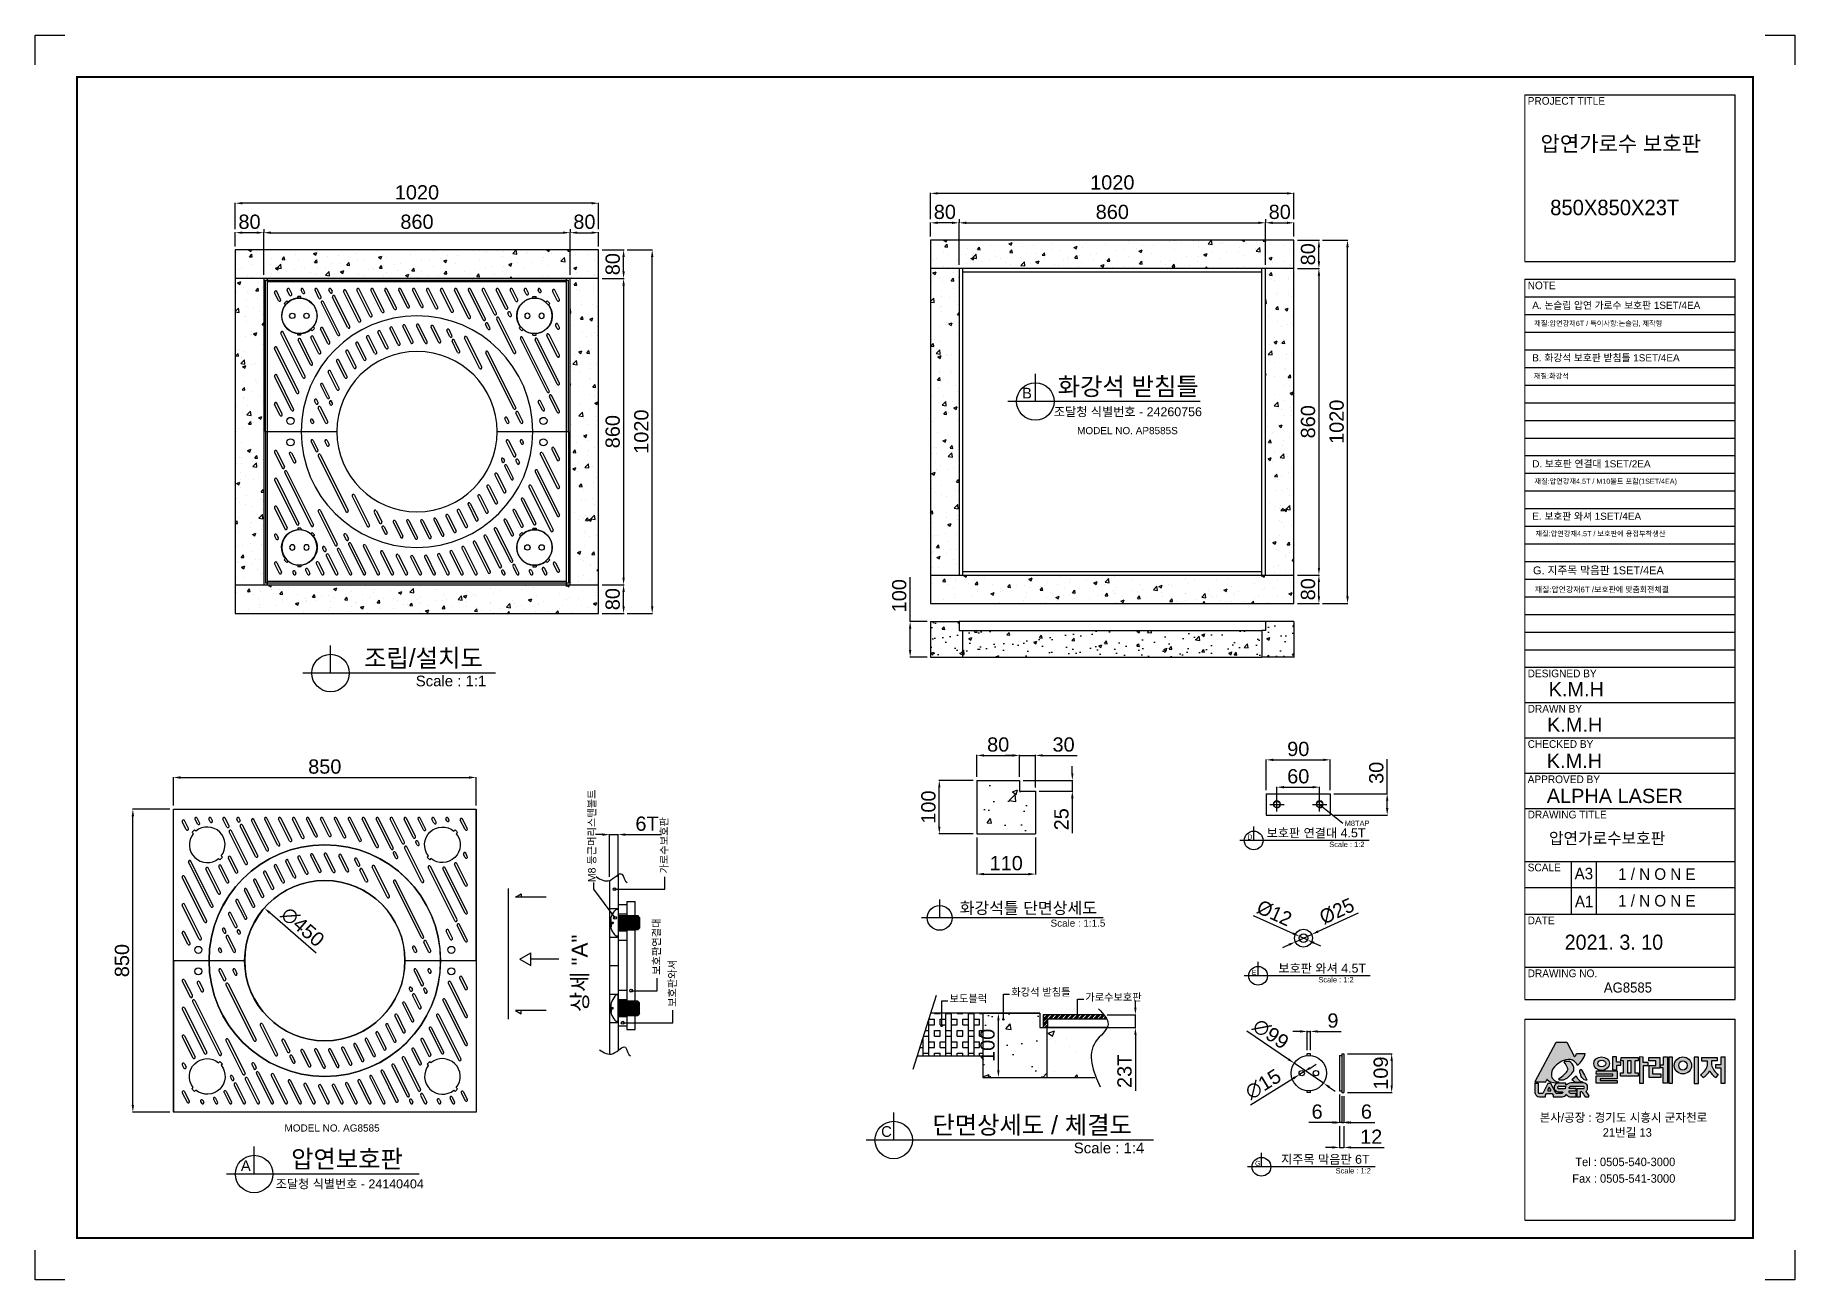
# Model space of a CAD drawing. Header units: millimetres. Extents: x 13624 to 18563, y 1387 to 4880.
import ezdxf
from ezdxf.enums import TextEntityAlignment as Align

# ---------------------------------------------------------------- set-up
doc = ezdxf.new("R2010")
doc.units = ezdxf.units.MM
for name, color, linetype in [('LAYOUT', 7, 'Continuous'), ('TEXT', 7, 'Continuous'), ('받침틀', 251, 'Continuous'), ('압연강', 40, 'Continuous')]:
    doc.layers.add(name, color=color, linetype=linetype)
doc.styles.add('H', font='')
doc.styles.get("Standard").update_dxf_attribs({"font": 'arial.ttf'})
doc.styles.get('H').set_extended_font_data('Dotum')
doc.dimstyles.new('ISO-25', dxfattribs={"dimtxt": 40, "dimasz": 20, "dimexe": 1.25, "dimexo": 10, "dimgap": 10, "dimtad": 1, "dimdec": 0, "dimtxsty": 'Standard', "dimcen": 2.5, "dimclrd": 3, "dimclre": 3, "dimclrt": 3, "dimadec": 0, "dimazin": 0, "dimtfac": 1, "dimtdec": 0, "dimtmove": 0, "dimatfit": 3, "dimfxl": 0, "dimarcsym": 0})
pattern_1 = [(50, (4036.295, 1454.24), (91.09233, -7.96954), [9.525, -104.775]), (355, (4036.295, 1454.24), (-17.6217, 95.5284), [7.62, -83.8203]), (100.45144, (4043.89, 1453.58), (73.4706, 87.5589), [8.095, -89.0451]), (46.1842, (4036.3, 1479.64), (135.5395, -21.0212), [14.2875, -157.1625]), (96.6356, (4047.59, 1477.89), (118.7021, 123.713), [12.1425, -133.5678]), (351.1842, (4036.3, 1479.64), (118.702, 123.713), [11.43, -125.7299]), (21, (4048.995, 1473.29), (75.8072, -51.1326), [9.525, -104.775]), (326, (4048.995, 1473.29), (30.901, 92.094), [7.62, -83.82]), (71.45144, (4055.31, 1469.03), (106.7082, 40.9614), [8.095, -89.045]), (37.5, (4036.295, 1454.242), (1.5443, 42.27752), [0, -82.804, 0, -85.09, 0, -84.1375]), (7.5, (4036.295, 1454.24), (33.40983, 50.09029), [0, -48.514, 0, -80.899, 0, -32.0675]), (327.5, (4007.974, 1454.242), (67.7953, -2.86437), [0, -31.75, 0, -99.06, 0, -131.445]), (317.5, (3995.274, 1454.24), (74.0646, 12.71325), [0, -41.275, 0, -65.786, 0, -93.345])]

msp = doc.modelspace()

# ---------------------------------------------------------------- texts
at = {"style": 'H'}
for s, height, p in [('PROJECT TITLE', 21.656, (17813.3, 4684.4)), ('압연가로수 보호판', 43.31, (17849.1, 4553.6)), ('850X850X23T', 43.312, (17876.5, 4374.5)), ('NOTE', 21.66, (17813.3, 4166.6)), ('DESIGNED BY', 21.656, (17813.3, 3077.6)), ('DRAWN BY', 21.66, (17813.3, 2978.6)), ('CHECKED BY', 21.66, (17813.3, 2879.6)), ('APPROVED BY', 21.656, (17813.3, 2780.6)), ('DRAWING TITLE', 21.656, (17813.3, 2681.6)), ('압연가로수보호판', 32.48, (17873.1, 2609.7)), ('SCALE', 21.66, (17813.3, 2533.1)), ('A3', 32.48, (17945, 2510.6)), ('1 / N O N E', 32.484, (18067.2, 2509.2)), ('A1', 32.48, (17945.8, 2432.5)), ('1 / N O N E', 32.484, (18067.2, 2434.3)), ('DATE', 21.66, (17813.3, 2384.6)), ('2021. 3. 10', 42.23, (17917.1, 2313.2)), ('DRAWING NO.', 21.656, (17813.3, 2236.1)), ('AG8585', 28.15, (18027.1, 2193)), ('본사/공장 : 경기도 시흥시 군자천로', 23.822, (17847, 1830.2)), ('21번길 13', 23.82, (18023.9, 1788.3)), ('Tel : 0505-540-3000', 23.822, (17946.9, 1705.8)), ('Fax : 0505-541-3000', 23.822, (17938.4, 1659.2))]:
    msp.add_text(s, height=height, dxfattribs=at).set_placement(p)
for s, height, p in [('A. 논슬립 압연 가로수 보호판 1SET/4EA', 20, (17826.1, 4111.6)), ('재질:압연강재6T / 특이사항:논슬립, 제작형', 14.4, (17831.7, 4063.6)), ('B. 화강석 보호판 받침틀 1SET/4EA', 20, (17826.1, 3964.3)), ('재질:화강석', 14.4, (17830.6, 3915.7)), ('B', 30, (16393.8, 3860.1)), ('조달청 식별번호 - 24260756', 25, (16483.3, 3810.4)), ('MODEL NO. AP8585S', 20, (16548.6, 3759.9)), ('D. 보호판 연결대 1SET/2EA', 20, (17826.1, 3666.7)), ('재질:압연강재4.5T / M10볼트 포함(1SET/4EA)', 14.4, (17832.2, 3620.6)), ('E. 보호판 와셔 1SET/4EA', 20, (17826.1, 3519.7)), ('재질:압연강재4.5T / 보호판에 용접부착생산', 14.4, (17835, 3473.6)), ('G. 지주목 막음판 1SET/4EA', 22, (17828.2, 3366.8)), ('재질:압연강재6T /보호판에 맞춤회전체결', 15.84, (17833, 3316.1)), ('K.M.H', 40, (17872.2, 3024.1)), ('K.M.H', 40, (17867.7, 2924.7)), ('K.M.H', 40, (17866.9, 2823.1)), ('ALPHA LASER', 40, (17866.9, 2724.8)), ('M8TAP', 15, (17299.4, 2660.4)), ('D', 14, (17026.6, 2622.4)), ('E', 14, (17038.8, 2242.6)), ('보도블럭', 21, (16190.6, 2165.5)), ('화강석 받침틀', 21, (16363.8, 2183.9)), ('가로수보호판', 21, (16571.7, 2169.7)), ('MODEL NO. AG8585', 20, (14323.7, 1802.9)), ('C', 30, (15998.4, 1788)), ('A', 30, (14201.1, 1692.1)), ('조달청 식별번호 - 24140404', 25, (14299, 1643.5))]:
    msp.add_text(s, height=height).set_placement(p)
for s, p in [('M8 둥근머리스텐볼트', (15196.9, 2502.9)), ('가로수보호판', (15399.7, 2527.1)), ('보호판연결대', (15378.4, 2242.4)), ('보호판와셔', (15422.8, 2152.5))]:
    msp.add_text(s, height=21, rotation=90).set_placement(p)
at = {"color": 4}
msp.add_text('상세 "A"', height=45, rotation=90, dxfattribs=at).set_placement((15174.8, 2138.6))
at = {"layer": 'TEXT'}
for s, height, p in [('화강석 받침틀', 50, (16691.9, 3868.9)), ('조립/설치도', 50, (14713.6, 3106.8)), ('보호판 연결대 4.5T', 25, (17219.2, 2628.5)), ('보호판 와셔 4.5T', 25, (17236.6, 2248.6)), ('단면상세도 / 체결도', 50, (16422.3, 1796.2)), ('압연보호판', 50, (14499.2, 1700.9))]:
    msp.add_text(s, height=height, dxfattribs=at).set_placement(p, align=Align.CENTER)
for s, height, p in [('Scale : 1:1', 30, (14692.1, 3052.4)), ('Scale : 1:2', 15, (17256.2, 2601.2)), ('Scale : 1:2', 15, (17225.8, 2221.4)), ('Scale : 1:4', 30, (16539.2, 1741.8))]:
    msp.add_text(s, height=height, dxfattribs=at).set_placement(p)

# ---------------------------------------------------------------- blocks, each defined once
blk = doc.blocks.new('*D3')
at = {"color": 3, "lineweight": -2, "transparency": 16777216}
for p, q in [((17079.3, 2761), (17079.3, 2847.2)), ((17099.3, 2846), (17239.3, 2846)), ((17259.3, 2761), (17259.3, 2847.2))]:
    blk.add_line(p, q, dxfattribs=at)
at = {"color": 3, "transparency": 16777216}
for points in [[(17099.3, 2849.3), (17099.3, 2842.6), (17079.3, 2846)], [(17239.3, 2849.3), (17239.3, 2842.6), (17259.3, 2846)]]:
    blk.add_solid(points, dxfattribs=at)
at = {"layer": 'Defpoints', "color": 0, "transparency": 16777216}
for p in [(17259.3, 2846), (17079.3, 2751), (17259.3, 2751)]:
    blk.add_point(p, dxfattribs=at)
at = {"color": 3, "transparency": 16777216, "insert": (17169.3, 2876.4), "char_height": 40, "attachment_point": 5}
blk.add_mtext('90', dxfattribs=at)
blk = doc.blocks.new('*D4')
at = {"color": 3, "lineweight": -2, "transparency": 16777216}
for p, q in [((17418.9, 2751), (17418.9, 2848.1)), ((17269.3, 2751), (17420.2, 2751)), ((17418.9, 2711), (17418.9, 2731)), ((17269.3, 2691), (17420.2, 2691))]:
    blk.add_line(p, q, dxfattribs=at)
at = {"color": 3, "transparency": 16777216}
for points in [[(17415.6, 2731), (17422.3, 2731), (17418.9, 2751)], [(17415.6, 2711), (17422.3, 2711), (17418.9, 2691)]]:
    blk.add_solid(points, dxfattribs=at)
at = {"layer": 'Defpoints', "color": 0, "transparency": 16777216}
for p in [(17259.3, 2751), (17418.9, 2751), (17259.3, 2691)]:
    blk.add_point(p, dxfattribs=at)
at = {"color": 3, "transparency": 16777216, "insert": (17388.5, 2809.5), "char_height": 40, "attachment_point": 5, "rotation": 90}
blk.add_mtext('30', dxfattribs=at)
blk = doc.blocks.new('*D5')
at = {"color": 3, "lineweight": -2, "transparency": 16777216}
for p, q in [((17337.1, 2415.3), (17224.9, 2364.2)), ((17143, 2326.9), (17124.8, 2318.6)), ((17161.2, 2335.2), (17206.7, 2355.9))]:
    blk.add_line(p, q, dxfattribs=at)
at = {"color": 3, "transparency": 16777216}
for points in [[(17141.7, 2330), (17144.4, 2323.9), (17161.2, 2335.2)], [(17223.6, 2367.3), (17226.3, 2361.2), (17206.7, 2355.9)]]:
    blk.add_solid(points, dxfattribs=at)
at = {"layer": 'Defpoints', "color": 0, "transparency": 16777216}
for p in [(17161.2, 2335.2), (17206.7, 2355.9)]:
    blk.add_point(p, dxfattribs=at)
at = {"color": 3, "transparency": 16777216, "insert": (17277.7, 2421.2), "char_height": 40, "attachment_point": 5, "rotation": 24.4839}
blk.add_mtext('{\\fMS PGothic|b0|i0|c129|p34;%%C25}', dxfattribs=at)
blk = doc.blocks.new('*D6')
at = {"color": 3, "lineweight": -2, "transparency": 16777216}
for p, q in [((17042.6, 2409.5), (17154.8, 2358.8)), ((17194.9, 2340.6), (17173.1, 2350.5)), ((17213.2, 2332.4), (17231.4, 2324.1))]:
    blk.add_line(p, q, dxfattribs=at)
at = {"color": 3, "transparency": 16777216}
for points in [[(17156.2, 2361.8), (17153.5, 2355.7), (17173.1, 2350.5)], [(17214.5, 2335.4), (17211.8, 2329.3), (17194.9, 2340.6)]]:
    blk.add_solid(points, dxfattribs=at)
at = {"layer": 'Defpoints', "color": 0, "transparency": 16777216}
for p in [(17173.1, 2350.5), (17194.9, 2340.6)]:
    blk.add_point(p, dxfattribs=at)
at = {"color": 3, "transparency": 16777216, "insert": (17102, 2415.6), "char_height": 40, "attachment_point": 5, "rotation": 335.6577}
blk.add_mtext('{\\fMS PGothic|b0|i0|c129|p34;%%C12}', dxfattribs=at)
blk = doc.blocks.new('*D7')
at = {"color": 3, "lineweight": -2, "transparency": 16777216}
for p, q in [((17109.3, 2731), (17109.3, 2770.5)), ((17129.3, 2769.3), (17209.3, 2769.3)), ((17229.3, 2731), (17229.3, 2770.5))]:
    blk.add_line(p, q, dxfattribs=at)
at = {"color": 3, "transparency": 16777216}
for points in [[(17129.3, 2772.6), (17129.3, 2765.9), (17109.3, 2769.3)], [(17209.3, 2772.6), (17209.3, 2765.9), (17229.3, 2769.3)]]:
    blk.add_solid(points, dxfattribs=at)
at = {"layer": 'Defpoints', "color": 0, "transparency": 16777216}
for p in [(17229.3, 2769.3), (17109.3, 2721), (17229.3, 2721)]:
    blk.add_point(p, dxfattribs=at)
at = {"color": 3, "transparency": 16777216, "insert": (17169.3, 2799.7), "char_height": 40, "attachment_point": 5}
blk.add_mtext('60', dxfattribs=at)
blk = doc.blocks.new('A$C36924EFD')
for p, q in [((0, 45), (0, -45)), ((0, 45), (6, 45)), ((6, -45), (6, 45)), ((0, -45), (6, -45))]:
    blk.add_line(p, q)
blk = doc.blocks.new('*D8')
at = {"color": 3, "lineweight": -2, "transparency": 16777216}
for p, q in [((15216.3, 2636.2), (15196.3, 2636.2)), ((15236.3, 2517.6), (15236.3, 2637.4)), ((15236.3, 2636.2), (15260.3, 2636.2)), ((15260.3, 2517.6), (15260.3, 2637.4)), ((15280.3, 2636.2), (15382.3, 2636.2))]:
    blk.add_line(p, q, dxfattribs=at)
at = {"color": 3, "transparency": 16777216}
for points in [[(15216.3, 2639.5), (15216.3, 2632.8), (15236.3, 2636.2)], [(15280.3, 2639.5), (15280.3, 2632.8), (15260.3, 2636.2)]]:
    blk.add_solid(points, dxfattribs=at)
at = {"layer": 'Defpoints', "color": 0, "transparency": 16777216}
for p in [(15260.3, 2636.2), (15236.3, 2507.6), (15260.3, 2507.6)]:
    blk.add_point(p, dxfattribs=at)
at = {"color": 3, "transparency": 16777216, "insert": (15341.3, 2666.6), "char_height": 40, "attachment_point": 5}
blk.add_mtext('6T', dxfattribs=at)
blk = doc.blocks.new('A$C5731754A')
at = {"color": 1}
for p, q in [((-37.5, 0), (-37.5, 5.7)), ((-37.5, 0), (37.5, 0)), ((-20, 0), (-20, -55)), ((-20, 0), (20, 0)), ((-11.2, 19.7), (-11.2, 20.5)), ((-1.9, 19.7), (-11.2, 19.7)), ((-1.9, 19.7), (-1.9, 14.1)), ((-1.9, 14.1), (1.9, 14.1)), ((1.9, 19.7), (1.9, 14.1)), ((1.9, 19.7), (11.2, 19.7)), ((11.2, 19.7), (11.2, 20.5)), ((20, -55), (20, 0)), ((37.5, 0), (37.5, 5.7)), ((-20, -2.5), (20, -2.5)), ((-20, -5), (20, -5)), ((-20, -7.5), (20, -7.5)), ((-20, -7.5), (20, -7.5)), ((-20, -10), (20, -10)), ((-20, -12.5), (20, -12.5)), ((-20, -12.5), (20, -12.5)), ((-20, -15), (20, -15)), ((-20, -17.5), (20, -17.5)), ((-20, -17.5), (20, -17.5)), ((-20, -20), (20, -20)), ((-20, -22.5), (20, -22.5)), ((-20, -22.5), (20, -22.5)), ((-20, -25), (20, -25)), ((-20, -27.5), (20, -27.5)), ((-20, -27.5), (20, -27.5)), ((-20, -30), (20, -30)), ((-20, -32.5), (20, -32.5)), ((-20, -35), (20, -35)), ((-20, -37.5), (20, -37.5)), ((-20, -40), (20, -40)), ((-20, -42.5), (20, -42.5)), ((-20, -45), (20, -45)), ((-20, -47.5), (20, -47.5)), ((-20, -50), (20, -50)), ((-20, -52.5), (20, -52.5)), ((-15, -60), (-20, -55)), ((-20, -55), (20, -55)), ((-17.5, -57.5), (17.5, -57.5)), ((-15, -60), (15, -60)), ((20, -55), (15, -60))]:
    blk.add_line(p, q, dxfattribs=at)
blk.add_arc((0, -30.4), 52, 43.8928, 136.1072, dxfattribs=at)
blk = doc.blocks.new('*D40')
at = {"color": 3, "lineweight": -2, "transparency": 16777216}
for p, q in [((16633.3, 2130.7), (16713.4, 2130.7)), ((16712.1, 2150.7), (16712.1, 2170.7)), ((16712.1, 2094.7), (16712.1, 2130.7)), ((16641.4, 2094.7), (16713.4, 2094.7)), ((16712.1, 2074.7), (16712.1, 1916.8))]:
    blk.add_line(p, q, dxfattribs=at)
at = {"color": 3, "transparency": 16777216}
for points in [[(16708.8, 2150.7), (16715.5, 2150.7), (16712.1, 2130.7)], [(16715.5, 2074.7), (16708.8, 2074.7), (16712.1, 2094.7)]]:
    blk.add_solid(points, dxfattribs=at)
at = {"layer": 'Defpoints', "color": 0, "transparency": 16777216}
for p in [(16623.3, 2130.7), (16712.1, 2130.7), (16631.4, 2094.7)]:
    blk.add_point(p, dxfattribs=at)
at = {"color": 3, "transparency": 16777216, "insert": (16681.7, 1972.1), "char_height": 40, "attachment_point": 5, "rotation": 90}
blk.add_mtext('23{\\f굴림|b0|i0|c129|p50;T}', dxfattribs=at)
blk = doc.blocks.new('*D2')
at = {"color": 3, "lineweight": -2, "transparency": 16777216}
for p, q in [((16293.6, 2134.7), (16328.8, 2134.7)), ((16327.6, 1974.7), (16327.6, 2114.7)), ((16293.6, 1954.7), (16328.8, 1954.7))]:
    blk.add_line(p, q, dxfattribs=at)
at = {"color": 3, "transparency": 16777216}
for points in [[(16324.2, 2114.7), (16330.9, 2114.7), (16327.6, 2134.7)], [(16324.2, 1974.7), (16330.9, 1974.7), (16327.6, 1954.7)]]:
    blk.add_solid(points, dxfattribs=at)
at = {"layer": 'Defpoints', "color": 0, "transparency": 16777216}
for p in [(16283.6, 2134.7), (16327.6, 2134.7), (16283.6, 1954.7)]:
    blk.add_point(p, dxfattribs=at)
at = {"color": 3, "transparency": 16777216, "insert": (16297.2, 2044.7), "char_height": 40, "attachment_point": 5, "rotation": 90}
blk.add_mtext('100', dxfattribs=at)
blk = doc.blocks.new('*D33')
at = {"color": 3, "lineweight": -2, "transparency": 16777216}
for p, q in [((16137.3, 4314.7), (16137.3, 4354.3)), ((16197.3, 4353), (16157.3, 4353)), ((16217.3, 4234.7), (16217.3, 4354.3))]:
    blk.add_line(p, q, dxfattribs=at)
at = {"color": 3, "transparency": 16777216}
for points in [[(16157.3, 4356.4), (16157.3, 4349.7), (16137.3, 4353)], [(16197.3, 4356.4), (16197.3, 4349.7), (16217.3, 4353)]]:
    blk.add_solid(points, dxfattribs=at)
at = {"layer": 'Defpoints', "color": 0, "transparency": 16777216}
for p in [(16137.3, 4353), (16137.3, 4304.7), (16217.3, 4224.7)]:
    blk.add_point(p, dxfattribs=at)
at = {"color": 3, "transparency": 16777216, "insert": (16177.3, 4383.5), "char_height": 40, "attachment_point": 5}
blk.add_mtext('80', dxfattribs=at)
blk = doc.blocks.new('*D34')
at = {"color": 3, "lineweight": -2, "transparency": 16777216}
for p, q in [((16217.3, 4363), (16217.3, 4354.3)), ((16237.3, 4353), (17057.3, 4353)), ((17077.3, 4234.7), (17077.3, 4354.3))]:
    blk.add_line(p, q, dxfattribs=at)
at = {"color": 3, "transparency": 16777216}
for points in [[(16237.3, 4356.4), (16237.3, 4349.7), (16217.3, 4353)], [(17057.3, 4356.4), (17057.3, 4349.7), (17077.3, 4353)]]:
    blk.add_solid(points, dxfattribs=at)
at = {"layer": 'Defpoints', "color": 0, "transparency": 16777216}
for p in [(16217.3, 4353), (17077.3, 4353), (17077.3, 4224.7)]:
    blk.add_point(p, dxfattribs=at)
at = {"color": 3, "transparency": 16777216, "insert": (16647.3, 4383.5), "char_height": 40, "attachment_point": 5}
blk.add_mtext('860', dxfattribs=at)
blk = doc.blocks.new('*D35')
at = {"color": 3, "lineweight": -2, "transparency": 16777216}
for p, q in [((17077.3, 4363), (17077.3, 4354.3)), ((17097.3, 4353), (17137.3, 4353)), ((17157.3, 4314.7), (17157.3, 4354.3))]:
    blk.add_line(p, q, dxfattribs=at)
at = {"color": 3, "transparency": 16777216}
for points in [[(17097.3, 4356.4), (17097.3, 4349.7), (17077.3, 4353)], [(17137.3, 4356.4), (17137.3, 4349.7), (17157.3, 4353)]]:
    blk.add_solid(points, dxfattribs=at)
at = {"layer": 'Defpoints', "color": 0, "transparency": 16777216}
for p in [(17077.3, 4353), (17157.3, 4353), (17157.3, 4304.7)]:
    blk.add_point(p, dxfattribs=at)
at = {"color": 3, "transparency": 16777216, "insert": (17117.3, 4383.5), "char_height": 40, "attachment_point": 5}
blk.add_mtext('80', dxfattribs=at)
blk = doc.blocks.new('*D32')
at = {"color": 3, "lineweight": -2, "transparency": 16777216}
for p, q in [((16137.3, 4363), (16137.3, 4436.9)), ((17137.3, 4435.7), (16157.3, 4435.7)), ((17157.3, 4363), (17157.3, 4436.9))]:
    blk.add_line(p, q, dxfattribs=at)
at = {"color": 3, "transparency": 16777216}
for points in [[(16157.3, 4439), (16157.3, 4432.3), (16137.3, 4435.7)], [(17137.3, 4439), (17137.3, 4432.3), (17157.3, 4435.7)]]:
    blk.add_solid(points, dxfattribs=at)
at = {"layer": 'Defpoints', "color": 0, "transparency": 16777216}
for p in [(16137.3, 4435.7), (16137.3, 4353), (17157.3, 4353)]:
    blk.add_point(p, dxfattribs=at)
at = {"color": 3, "transparency": 16777216, "insert": (16647.3, 4466.1), "char_height": 40, "attachment_point": 5}
blk.add_mtext('1020', dxfattribs=at)
blk = doc.blocks.new('*D36')
at = {"color": 3, "lineweight": -2, "transparency": 16777216}
for p, q in [((17167.3, 4304.7), (17228.5, 4304.7)), ((17227.3, 4244.7), (17227.3, 4284.7)), ((17167.3, 4224.7), (17228.5, 4224.7))]:
    blk.add_line(p, q, dxfattribs=at)
at = {"color": 3, "transparency": 16777216}
for points in [[(17224, 4284.7), (17230.6, 4284.7), (17227.3, 4304.7)], [(17224, 4244.7), (17230.6, 4244.7), (17227.3, 4224.7)]]:
    blk.add_solid(points, dxfattribs=at)
at = {"layer": 'Defpoints', "color": 0, "transparency": 16777216}
for p in [(17157.3, 4304.7), (17227.3, 4304.7), (17157.3, 4224.7)]:
    blk.add_point(p, dxfattribs=at)
at = {"color": 3, "transparency": 16777216, "insert": (17196.9, 4264.7), "char_height": 40, "attachment_point": 5, "rotation": 90}
blk.add_mtext('80', dxfattribs=at)
blk = doc.blocks.new('*D37')
at = {"color": 3, "lineweight": -2, "transparency": 16777216}
for p, q in [((17207.9, 4224.7), (17228.5, 4224.7)), ((17227.3, 4204.7), (17227.3, 3384.7)), ((17167.3, 3364.7), (17228.5, 3364.7))]:
    blk.add_line(p, q, dxfattribs=at)
at = {"color": 3, "transparency": 16777216}
for points in [[(17224, 4204.7), (17230.6, 4204.7), (17227.3, 4224.7)], [(17224, 3384.7), (17230.6, 3384.7), (17227.3, 3364.7)]]:
    blk.add_solid(points, dxfattribs=at)
at = {"layer": 'Defpoints', "color": 0, "transparency": 16777216}
for p in [(17197.9, 4224.7), (17157.3, 3364.7), (17227.3, 3364.7)]:
    blk.add_point(p, dxfattribs=at)
at = {"color": 3, "transparency": 16777216, "insert": (17196.9, 3794.7), "char_height": 40, "attachment_point": 5, "rotation": 90}
blk.add_mtext('860', dxfattribs=at)
blk = doc.blocks.new('*D38')
at = {"color": 3, "lineweight": -2, "transparency": 16777216}
for p, q in [((17217.3, 3364.7), (17226, 3364.7)), ((17227.3, 3304.7), (17227.3, 3344.7)), ((17167.3, 3284.7), (17228.5, 3284.7))]:
    blk.add_line(p, q, dxfattribs=at)
at = {"color": 3, "transparency": 16777216}
for points in [[(17224, 3344.7), (17230.6, 3344.7), (17227.3, 3364.7)], [(17224, 3304.7), (17230.6, 3304.7), (17227.3, 3284.7)]]:
    blk.add_solid(points, dxfattribs=at)
at = {"layer": 'Defpoints', "color": 0, "transparency": 16777216}
for p in [(17227.3, 3364.7), (17227.3, 3364.7), (17157.3, 3284.7)]:
    blk.add_point(p, dxfattribs=at)
at = {"color": 3, "transparency": 16777216, "insert": (17196.9, 3324.7), "char_height": 40, "attachment_point": 5, "rotation": 90}
blk.add_mtext('80', dxfattribs=at)
blk = doc.blocks.new('*D31')
at = {"color": 3, "lineweight": -2, "transparency": 16777216}
for p, q in [((17237.3, 4304.7), (17308.8, 4304.7)), ((17307.6, 3304.7), (17307.6, 4284.7)), ((17237.3, 3284.7), (17308.8, 3284.7))]:
    blk.add_line(p, q, dxfattribs=at)
at = {"color": 3, "transparency": 16777216}
for points in [[(17304.2, 4284.7), (17310.9, 4284.7), (17307.6, 4304.7)], [(17304.2, 3304.7), (17310.9, 3304.7), (17307.6, 3284.7)]]:
    blk.add_solid(points, dxfattribs=at)
at = {"layer": 'Defpoints', "color": 0, "transparency": 16777216}
for p in [(17227.3, 4304.7), (17307.6, 4304.7), (17227.3, 3284.7)]:
    blk.add_point(p, dxfattribs=at)
at = {"color": 3, "transparency": 16777216, "insert": (17277.2, 3794.7), "char_height": 40, "attachment_point": 5, "rotation": 90}
blk.add_mtext('1020', dxfattribs=at)
blk = doc.blocks.new('*D11')
at = {"color": 3, "lineweight": -2, "transparency": 16777216}
for p, q in [((14185.5, 4287), (14185.5, 4326.6)), ((14245.5, 4325.4), (14205.5, 4325.4)), ((14265.5, 4207), (14265.5, 4326.6))]:
    blk.add_line(p, q, dxfattribs=at)
at = {"color": 3, "transparency": 16777216}
for points in [[(14205.5, 4328.7), (14205.5, 4322.1), (14185.5, 4325.4)], [(14245.5, 4328.7), (14245.5, 4322.1), (14265.5, 4325.4)]]:
    blk.add_solid(points, dxfattribs=at)
at = {"layer": 'Defpoints', "color": 0, "transparency": 16777216}
for p in [(14185.5, 4325.4), (14185.5, 4277), (14265.5, 4197)]:
    blk.add_point(p, dxfattribs=at)
at = {"color": 3, "transparency": 16777216, "insert": (14225.5, 4355.8), "char_height": 40, "attachment_point": 5}
blk.add_mtext('80', dxfattribs=at)
blk = doc.blocks.new('*D12')
at = {"color": 3, "lineweight": -2, "transparency": 16777216}
for p, q in [((14265.5, 4335.4), (14265.5, 4326.6)), ((14285.5, 4325.4), (15105.5, 4325.4)), ((15125.5, 4207), (15125.5, 4326.6))]:
    blk.add_line(p, q, dxfattribs=at)
at = {"color": 3, "transparency": 16777216}
for points in [[(14285.5, 4328.7), (14285.5, 4322.1), (14265.5, 4325.4)], [(15105.5, 4328.7), (15105.5, 4322.1), (15125.5, 4325.4)]]:
    blk.add_solid(points, dxfattribs=at)
at = {"layer": 'Defpoints', "color": 0, "transparency": 16777216}
for p in [(14265.5, 4325.4), (15125.5, 4325.4), (15125.5, 4197)]:
    blk.add_point(p, dxfattribs=at)
at = {"color": 3, "transparency": 16777216, "insert": (14695.5, 4355.8), "char_height": 40, "attachment_point": 5}
blk.add_mtext('860', dxfattribs=at)
blk = doc.blocks.new('*D13')
at = {"color": 3, "lineweight": -2, "transparency": 16777216}
for p, q in [((15125.5, 4335.4), (15125.5, 4326.6)), ((15145.5, 4325.4), (15185.5, 4325.4)), ((15205.5, 4287), (15205.5, 4326.6))]:
    blk.add_line(p, q, dxfattribs=at)
at = {"color": 3, "transparency": 16777216}
for points in [[(15145.5, 4328.7), (15145.5, 4322.1), (15125.5, 4325.4)], [(15185.5, 4328.7), (15185.5, 4322.1), (15205.5, 4325.4)]]:
    blk.add_solid(points, dxfattribs=at)
at = {"layer": 'Defpoints', "color": 0, "transparency": 16777216}
for p in [(15125.5, 4325.4), (15205.5, 4325.4), (15205.5, 4277)]:
    blk.add_point(p, dxfattribs=at)
at = {"color": 3, "transparency": 16777216, "insert": (15165.5, 4355.8), "char_height": 40, "attachment_point": 5}
blk.add_mtext('80', dxfattribs=at)
blk = doc.blocks.new('*D9')
at = {"color": 3, "lineweight": -2, "transparency": 16777216}
for p, q in [((14185.5, 4335.4), (14185.5, 4409.3)), ((15185.5, 4408), (14205.5, 4408)), ((15205.5, 4335.4), (15205.5, 4409.3))]:
    blk.add_line(p, q, dxfattribs=at)
at = {"color": 3, "transparency": 16777216}
for points in [[(14205.5, 4411.4), (14205.5, 4404.7), (14185.5, 4408)], [(15185.5, 4411.4), (15185.5, 4404.7), (15205.5, 4408)]]:
    blk.add_solid(points, dxfattribs=at)
at = {"layer": 'Defpoints', "color": 0, "transparency": 16777216}
for p in [(14185.5, 4408), (14185.5, 4325.4), (15205.5, 4325.4)]:
    blk.add_point(p, dxfattribs=at)
at = {"color": 3, "transparency": 16777216, "insert": (14695.5, 4438.4), "char_height": 40, "attachment_point": 5}
blk.add_mtext('1020', dxfattribs=at)
blk = doc.blocks.new('*D14')
at = {"color": 3, "lineweight": -2, "transparency": 16777216}
for p, q in [((15215.5, 4277), (15276.8, 4277)), ((15275.5, 4217), (15275.5, 4257)), ((15215.5, 4197), (15276.8, 4197))]:
    blk.add_line(p, q, dxfattribs=at)
at = {"color": 3, "transparency": 16777216}
for points in [[(15272.2, 4257), (15278.9, 4257), (15275.5, 4277)], [(15272.2, 4217), (15278.9, 4217), (15275.5, 4197)]]:
    blk.add_solid(points, dxfattribs=at)
at = {"layer": 'Defpoints', "color": 0, "transparency": 16777216}
for p in [(15205.5, 4277), (15275.5, 4277), (15205.5, 4197)]:
    blk.add_point(p, dxfattribs=at)
at = {"color": 3, "transparency": 16777216, "insert": (15245.1, 4237), "char_height": 40, "attachment_point": 5, "rotation": 90}
blk.add_mtext('80', dxfattribs=at)
blk = doc.blocks.new('*D15')
at = {"color": 3, "lineweight": -2, "transparency": 16777216}
for p, q in [((15256.2, 4197), (15276.8, 4197)), ((15275.5, 4177), (15275.5, 3357)), ((15215.5, 3337), (15276.8, 3337))]:
    blk.add_line(p, q, dxfattribs=at)
at = {"color": 3, "transparency": 16777216}
for points in [[(15272.2, 4177), (15278.9, 4177), (15275.5, 4197)], [(15272.2, 3357), (15278.9, 3357), (15275.5, 3337)]]:
    blk.add_solid(points, dxfattribs=at)
at = {"layer": 'Defpoints', "color": 0, "transparency": 16777216}
for p in [(15246.2, 4197), (15205.5, 3337), (15275.5, 3337)]:
    blk.add_point(p, dxfattribs=at)
at = {"color": 3, "transparency": 16777216, "insert": (15245.1, 3767), "char_height": 40, "attachment_point": 5, "rotation": 90}
blk.add_mtext('860', dxfattribs=at)
blk = doc.blocks.new('*D16')
at = {"color": 3, "lineweight": -2, "transparency": 16777216}
for p, q in [((15265.5, 3337), (15274.3, 3337)), ((15275.5, 3277), (15275.5, 3317)), ((15215.5, 3257), (15276.8, 3257))]:
    blk.add_line(p, q, dxfattribs=at)
at = {"color": 3, "transparency": 16777216}
for points in [[(15272.2, 3317), (15278.9, 3317), (15275.5, 3337)], [(15272.2, 3277), (15278.9, 3277), (15275.5, 3257)]]:
    blk.add_solid(points, dxfattribs=at)
at = {"layer": 'Defpoints', "color": 0, "transparency": 16777216}
for p in [(15275.5, 3337), (15275.5, 3337), (15205.5, 3257)]:
    blk.add_point(p, dxfattribs=at)
at = {"color": 3, "transparency": 16777216, "insert": (15245.1, 3297), "char_height": 40, "attachment_point": 5, "rotation": 90}
blk.add_mtext('80', dxfattribs=at)
blk = doc.blocks.new('*D10')
at = {"color": 3, "lineweight": -2, "transparency": 16777216}
for p, q in [((15285.5, 4277), (15357.1, 4277)), ((15355.8, 3277), (15355.8, 4257)), ((15285.5, 3257), (15357.1, 3257))]:
    blk.add_line(p, q, dxfattribs=at)
at = {"color": 3, "transparency": 16777216}
for points in [[(15352.5, 4257), (15359.2, 4257), (15355.8, 4277)], [(15352.5, 3277), (15359.2, 3277), (15355.8, 3257)]]:
    blk.add_solid(points, dxfattribs=at)
at = {"layer": 'Defpoints', "color": 0, "transparency": 16777216}
for p in [(15275.5, 4277), (15355.8, 4277), (15275.5, 3257)]:
    blk.add_point(p, dxfattribs=at)
at = {"color": 3, "transparency": 16777216, "insert": (15325.4, 3767), "char_height": 40, "attachment_point": 5, "rotation": 90}
blk.add_mtext('1020', dxfattribs=at)
blk = doc.blocks.new('*D17')
at = {"color": 3, "lineweight": -2, "transparency": 16777216}
for p, q in [((16880.3, -24788.6), (16997.3, -24868.4)), ((17095.6, -24935.4), (17013.8, -24879.6)), ((17112.1, -24946.7), (17128.6, -24958))]:
    blk.add_line(p, q, dxfattribs=at)
at = {"color": 3, "transparency": 16777216}
for points in [[(16999.2, -24865.6), (16995.4, -24871.1), (17013.8, -24879.6)], [(17114, -24944), (17110.2, -24949.5), (17095.6, -24935.4)]]:
    blk.add_solid(points, dxfattribs=at)
at = {"layer": 'Defpoints', "color": 0, "transparency": 16777216}
for p in [(17013.8, -24879.6), (17095.6, -24935.4)]:
    blk.add_point(p, dxfattribs=at)
at = {"color": 3, "transparency": 16777216, "insert": (16947.7, -24797.7), "char_height": 40, "attachment_point": 5, "rotation": 325.6971}
blk.add_mtext('∅99', dxfattribs=at)
blk = doc.blocks.new('*D18')
at = {"color": 3, "lineweight": -2, "transparency": 16777216}
for p, q in [((17058.1, -24893.1), (17075.1, -24882.5)), ((16890.7, -24996.7), (17011.3, -24922)), ((17041.1, -24903.6), (17028.3, -24911.5))]:
    blk.add_line(p, q, dxfattribs=at)
at = {"color": 3, "transparency": 16777216}
for points in [[(17056.3, -24890.2), (17059.8, -24895.9), (17041.1, -24903.6)], [(17009.6, -24919.2), (17013.1, -24924.8), (17028.3, -24911.5)]]:
    blk.add_solid(points, dxfattribs=at)
at = {"layer": 'Defpoints', "color": 0, "transparency": 16777216}
for p in [(17028.3, -24911.5), (17041.1, -24903.6)]:
    blk.add_point(p, dxfattribs=at)
at = {"color": 3, "transparency": 16777216, "insert": (16926.5, -24938.8), "char_height": 40, "attachment_point": 5, "rotation": 31.7725}
blk.add_mtext('∅15', dxfattribs=at)
blk = doc.blocks.new('*D19')
at = {"color": 3, "lineweight": -2, "transparency": 16777216}
for p, q in [((17030.2, -24790.5), (17010.2, -24790.5)), ((17050.2, -24843), (17050.2, -24789.2)), ((17050.2, -24790.5), (17059.2, -24790.5)), ((17059.2, -24843), (17059.2, -24789.2)), ((17079.2, -24790.5), (17145.5, -24790.5))]:
    blk.add_line(p, q, dxfattribs=at)
at = {"color": 3, "transparency": 16777216}
for points in [[(17030.2, -24787.2), (17030.2, -24793.8), (17050.2, -24790.5)], [(17079.2, -24787.2), (17079.2, -24793.8), (17059.2, -24790.5)]]:
    blk.add_solid(points, dxfattribs=at)
at = {"layer": 'Defpoints', "color": 0, "transparency": 16777216}
for p in [(17059.2, -24790.5), (17050.2, -24853), (17059.2, -24853)]:
    blk.add_point(p, dxfattribs=at)
at = {"color": 3, "transparency": 16777216, "insert": (17122.4, -24760.1), "char_height": 40, "attachment_point": 5}
blk.add_mtext('9', dxfattribs=at)
blk = doc.blocks.new('*D20')
at = {"color": 3, "lineweight": -2, "transparency": 16777216}
for p, q in [((17163.1, -24853), (17288.5, -24853)), ((17287.2, -24873), (17287.2, -24942)), ((17163.1, -24962), (17288.5, -24962))]:
    blk.add_line(p, q, dxfattribs=at)
at = {"color": 3, "transparency": 16777216}
for points in [[(17283.9, -24873), (17290.5, -24873), (17287.2, -24853)], [(17283.9, -24942), (17290.5, -24942), (17287.2, -24962)]]:
    blk.add_solid(points, dxfattribs=at)
at = {"layer": 'Defpoints', "color": 0, "transparency": 16777216}
for p in [(17153.1, -24853), (17153.1, -24962), (17287.2, -24962)]:
    blk.add_point(p, dxfattribs=at)
at = {"color": 3, "transparency": 16777216, "insert": (17256.8, -24907.5), "char_height": 40, "attachment_point": 5, "rotation": 90}
blk.add_mtext('109', dxfattribs=at)
blk = doc.blocks.new('*D21')
at = {"color": 3, "lineweight": -2, "transparency": 16777216}
for p, q in [((17147.1, -24972), (17147.1, -25047.3)), ((17153.1, -24972), (17153.1, -25047.3)), ((17127.1, -25046), (17107.1, -25046)), ((17147.1, -25046), (17153.1, -25046)), ((17173.1, -25046), (17239.5, -25046))]:
    blk.add_line(p, q, dxfattribs=at)
at = {"color": 3, "transparency": 16777216}
for points in [[(17127.1, -25042.7), (17127.1, -25049.3), (17147.1, -25046)], [(17173.1, -25042.7), (17173.1, -25049.3), (17153.1, -25046)]]:
    blk.add_solid(points, dxfattribs=at)
at = {"layer": 'Defpoints', "color": 0, "transparency": 16777216}
for p in [(17147.1, -24962), (17153.1, -24962), (17153.1, -25046)]:
    blk.add_point(p, dxfattribs=at)
at = {"color": 3, "transparency": 16777216, "insert": (17216.3, -25015.6), "char_height": 40, "attachment_point": 5}
blk.add_mtext('6', dxfattribs=at)
blk = doc.blocks.new('*D22')
at = {"color": 3, "lineweight": -2, "transparency": 16777216}
for p, q in [((17141.1, -24967), (17141.1, -25047.3)), ((17147.1, -24972), (17147.1, -25047.3)), ((17121.1, -25046), (17054.7, -25046)), ((17147.1, -25046), (17141.1, -25046)), ((17167.1, -25046), (17187.1, -25046))]:
    blk.add_line(p, q, dxfattribs=at)
at = {"color": 3, "transparency": 16777216}
for points in [[(17121.1, -25042.7), (17121.1, -25049.3), (17141.1, -25046)], [(17167.1, -25042.7), (17167.1, -25049.3), (17147.1, -25046)]]:
    blk.add_solid(points, dxfattribs=at)
at = {"layer": 'Defpoints', "color": 0, "transparency": 16777216}
for p in [(17141.1, -24957), (17147.1, -24962), (17141.1, -25046)]:
    blk.add_point(p, dxfattribs=at)
at = {"color": 3, "transparency": 16777216, "insert": (17077.9, -25015.6), "char_height": 40, "attachment_point": 5}
blk.add_mtext('6', dxfattribs=at)
blk = doc.blocks.new('*D23')
at = {"color": 3, "lineweight": -2, "transparency": 16777216}
for p, q in [((17141.1, -25056), (17141.1, -25117.3)), ((17153.1, -25056), (17153.1, -25117.3)), ((17121.1, -25116), (17101.1, -25116)), ((17141.1, -25116), (17153.1, -25116)), ((17173.1, -25116), (17266.2, -25116))]:
    blk.add_line(p, q, dxfattribs=at)
at = {"color": 3, "transparency": 16777216}
for points in [[(17121.1, -25112.7), (17121.1, -25119.3), (17141.1, -25116)], [(17173.1, -25112.7), (17173.1, -25119.3), (17153.1, -25116)]]:
    blk.add_solid(points, dxfattribs=at)
at = {"layer": 'Defpoints', "color": 0, "transparency": 16777216}
for p in [(17141.1, -25046), (17153.1, -25046), (17153.1, -25116)]:
    blk.add_point(p, dxfattribs=at)
at = {"color": 3, "transparency": 16777216, "insert": (17229.7, -25085.9), "char_height": 40, "attachment_point": 5}
blk.add_mtext('12', dxfattribs=at)
blk = doc.blocks.new('*D25')
at = {"color": 3, "lineweight": -2, "transparency": 16777216}
blk.add_line((14412.3, 2303.9), (14282.1, 2417), dxfattribs=at)
at = {"color": 3, "transparency": 16777216}
blk.add_solid([(14284.3, 2419.5), (14279.9, 2414.5), (14267, 2430.1)], dxfattribs=at)
at = {"layer": 'Defpoints', "color": 0, "transparency": 16777216}
for p in [(14267, 2430.1), (14606.7, 2135.1)]:
    blk.add_point(p, dxfattribs=at)
at = {"color": 3, "transparency": 16777216, "insert": (14374.7, 2376.9), "char_height": 40, "attachment_point": 5, "rotation": 319.0281}
blk.add_mtext('∅450', dxfattribs=at)
blk = doc.blocks.new('*D42')
at = {"color": 3, "lineweight": -2, "transparency": 16777216}
for p, q in [((14011.8, 2717.6), (14011.8, 2797.7)), ((14031.8, 2796.5), (14841.8, 2796.5)), ((14861.8, 2717.6), (14861.8, 2797.7))]:
    blk.add_line(p, q, dxfattribs=at)
at = {"color": 3, "transparency": 16777216}
for points in [[(14031.8, 2799.8), (14031.8, 2793.1), (14011.8, 2796.5)], [(14841.8, 2793.1), (14841.8, 2799.8), (14861.8, 2796.5)]]:
    blk.add_solid(points, dxfattribs=at)
at = {"layer": 'Defpoints', "color": 0, "transparency": 16777216}
for p in [(14861.8, 2796.5), (14011.8, 2707.6), (14861.8, 2707.6)]:
    blk.add_point(p, dxfattribs=at)
at = {"color": 3, "transparency": 16777216, "insert": (14436.8, 2826.9), "char_height": 40, "attachment_point": 5}
blk.add_mtext('850', dxfattribs=at)
blk = doc.blocks.new('*D26')
at = {"color": 3, "lineweight": -2, "transparency": 16777216}
for p, q in [((14001.8, 2707.6), (13896.8, 2707.6)), ((13898.1, 1877.6), (13898.1, 2687.6)), ((14001.8, 1857.6), (13896.8, 1857.6))]:
    blk.add_line(p, q, dxfattribs=at)
at = {"color": 3, "transparency": 16777216}
for points in [[(13894.7, 2687.6), (13901.4, 2687.6), (13898.1, 2707.6)], [(13894.7, 1877.6), (13901.4, 1877.6), (13898.1, 1857.6)]]:
    blk.add_solid(points, dxfattribs=at)
at = {"layer": 'Defpoints', "color": 0, "transparency": 16777216}
for p in [(13898.1, 2707.6), (14011.8, 2707.6), (14011.8, 1857.6)]:
    blk.add_point(p, dxfattribs=at)
at = {"color": 3, "transparency": 16777216, "insert": (13867.6, 2282.6), "char_height": 40, "attachment_point": 5, "rotation": 90}
blk.add_mtext('850', dxfattribs=at)
blk = doc.blocks.new('*D30')
at = {"color": 3, "lineweight": -2, "transparency": 16777216}
for p, q in [((16079.9, 3234.3), (16079.9, 3358.8)), ((16127.3, 3234.3), (16078.6, 3234.3)), ((16079.9, 3154.3), (16079.9, 3214.3)), ((16127.3, 3134.3), (16078.6, 3134.3))]:
    blk.add_line(p, q, dxfattribs=at)
at = {"color": 3, "transparency": 16777216}
for points in [[(16076.5, 3214.3), (16083.2, 3214.3), (16079.9, 3234.3)], [(16076.5, 3154.3), (16083.2, 3154.3), (16079.9, 3134.3)]]:
    blk.add_solid(points, dxfattribs=at)
at = {"layer": 'Defpoints', "color": 0, "transparency": 16777216}
for p in [(16079.9, 3234.3), (16137.3, 3234.3), (16137.3, 3134.3)]:
    blk.add_point(p, dxfattribs=at)
at = {"color": 3, "transparency": 16777216, "insert": (16049.4, 3306.5), "char_height": 40, "attachment_point": 5, "rotation": 90}
blk.add_mtext('100', dxfattribs=at)
blk = doc.blocks.new('*D43')
at = {"color": 3, "lineweight": -2, "transparency": 16777216}
for p, q in [((-175, 264.3), (-271.6, 264.3)), ((-270.3, 134.3), (-270.3, 244.3)), ((-175, 114.3), (-271.6, 114.3))]:
    blk.add_line(p, q, dxfattribs=at)
at = {"color": 3, "transparency": 16777216}
for points in [[(-267, 244.3), (-273.6, 244.3), (-270.3, 264.3)], [(-273.6, 134.3), (-267, 134.3), (-270.3, 114.3)]]:
    blk.add_solid(points, dxfattribs=at)
at = {"layer": 'Defpoints', "color": 0, "transparency": 16777216}
for p in [(-270.3, 264.3), (-165, 264.3), (-165, 114.3)]:
    blk.add_point(p, dxfattribs=at)
at = {"color": 3, "transparency": 16777216, "insert": (-300.7, 189.3), "char_height": 40, "attachment_point": 5, "rotation": 90}
blk.add_mtext('100', dxfattribs=at)
blk = doc.blocks.new('*D44')
at = {"color": 3, "lineweight": -2, "transparency": 16777216}
for p, q in [((-165, 104.3), (-165, 0)), ((0, 104.3), (0, 0)), ((-145, 1.2), (-20, 1.2))]:
    blk.add_line(p, q, dxfattribs=at)
at = {"color": 3, "transparency": 16777216}
for points in [[(-145, 4.6), (-145, -2.1), (-165, 1.2)], [(-20, -2.1), (-20, 4.6), (0, 1.2)]]:
    blk.add_solid(points, dxfattribs=at)
at = {"layer": 'Defpoints', "color": 0, "transparency": 16777216}
for p in [(-165, 114.3), (0, 114.3), (0, 1.2)]:
    blk.add_point(p, dxfattribs=at)
at = {"color": 3, "transparency": 16777216, "insert": (-82.5, 31.7), "char_height": 40, "attachment_point": 5}
blk.add_mtext('110', dxfattribs=at)
blk = doc.blocks.new('*D45')
at = {"color": 3, "lineweight": -2, "transparency": 16777216}
for p, q in [((-165, 274.3), (-165, 335.5)), ((-145, 334.3), (-65, 334.3)), ((-45, 274.3), (-45, 335.5))]:
    blk.add_line(p, q, dxfattribs=at)
at = {"color": 3, "transparency": 16777216}
for points in [[(-145, 337.6), (-145, 330.9), (-165, 334.3)], [(-65, 330.9), (-65, 337.6), (-45, 334.3)]]:
    blk.add_solid(points, dxfattribs=at)
at = {"layer": 'Defpoints', "color": 0, "transparency": 16777216}
for p in [(-45, 334.3), (-165, 264.3), (-45, 264.3)]:
    blk.add_point(p, dxfattribs=at)
at = {"color": 3, "transparency": 16777216, "insert": (-105, 364.7), "char_height": 40, "attachment_point": 5}
blk.add_mtext('80', dxfattribs=at)
blk = doc.blocks.new('*D46')
at = {"color": 3, "lineweight": -2, "transparency": 16777216}
for p, q in [((-65, 334.3), (-85, 334.3)), ((-45, 274.3), (-45, 335.5)), ((-45, 334.3), (0, 334.3)), ((0, 244.3), (0, 335.5)), ((20, 334.3), (117.1, 334.3))]:
    blk.add_line(p, q, dxfattribs=at)
at = {"color": 3, "transparency": 16777216}
for points in [[(-65, 330.9), (-65, 337.6), (-45, 334.3)], [(20, 337.6), (20, 330.9), (0, 334.3)]]:
    blk.add_solid(points, dxfattribs=at)
at = {"layer": 'Defpoints', "color": 0, "transparency": 16777216}
for p in [(0, 334.3), (-45, 264.3), (0, 234.3)]:
    blk.add_point(p, dxfattribs=at)
at = {"color": 3, "transparency": 16777216, "insert": (78.6, 364.7), "char_height": 40, "attachment_point": 5}
blk.add_mtext('30', dxfattribs=at)
blk = doc.blocks.new('*D47')
at = {"color": 3, "lineweight": -2, "transparency": 16777216}
for p, q in [((103.1, 284.3), (103.1, 304.3)), ((-35, 264.3), (104.4, 264.3)), ((103.1, 264.3), (103.1, 234.3)), ((10, 234.3), (104.4, 234.3)), ((103.1, 214.3), (103.1, 116))]:
    blk.add_line(p, q, dxfattribs=at)
at = {"color": 3, "transparency": 16777216}
for points in [[(99.8, 284.3), (106.5, 284.3), (103.1, 264.3)], [(106.5, 214.3), (99.8, 214.3), (103.1, 234.3)]]:
    blk.add_solid(points, dxfattribs=at)
at = {"layer": 'Defpoints', "color": 0, "transparency": 16777216}
for p in [(-45, 264.3), (0, 234.3), (103.1, 234.3)]:
    blk.add_point(p, dxfattribs=at)
at = {"color": 3, "transparency": 16777216, "insert": (72.7, 155.1), "char_height": 40, "attachment_point": 5, "rotation": 90}
blk.add_mtext('25', dxfattribs=at)
blk = doc.blocks.new('1')
for p, q in [((12573.2, 1985.1), (12573.2, 2410.1)), ((12573.2, 2410.1), (13423.2, 2410.1)), ((13423.2, 1985.1), (13423.2, 2410.1)), ((12573.2, 1985.1), (12573.2, 1560.1)), ((12573.2, 1985.1), (12773.2, 1985.1)), ((13223.2, 1985.1), (13423.2, 1985.1)), ((13423.2, 1985.1), (13423.2, 1560.1)), ((13423.2, 1560.1), (12573.2, 1560.1))]:
    blk.add_line(p, q)
for points in [[(12703.8, 2268.1, 0.045549), (12710.8, 2275.3), (12707.2, 2278.8, 0.904534), (12636.1, 2348.4), (12632.5, 2352, 0.045549), (12625.5, 2344.8), (12629.1, 2341.3, 0.904534), (12700.2, 2271.7)], [(13292.5, 2268.1, -0.045549), (13285.5, 2275.3), (13289.1, 2278.8, -0.904534), (13360.2, 2348.4), (13363.8, 2352, -0.045549), (13370.8, 2344.8), (13367.2, 2341.3, -0.904534), (13296.1, 2271.7)], [(12703.8, 1702, -0.045549), (12710.8, 1694.8), (12707.2, 1691.3, -0.904534), (12636.1, 1621.7), (12632.5, 1618.1, -0.045549), (12625.5, 1625.3), (12629.1, 1628.8, -0.904534), (12700.2, 1698.4)], [(13292.5, 1702, 0.045549), (13285.5, 1694.8), (13289.1, 1691.3, 0.904534), (13360.2, 1621.7), (13363.8, 1618.1, 0.045549), (13370.8, 1625.3), (13367.2, 1628.8, 0.904534), (13296.1, 1698.4)]]:
    blk.add_lwpolyline(points, format="xyb", close=True)
for centre in [(12643.2, 2015.1), (13353.2, 2015.1), (12643.2, 1955.1), (13353.2, 1955.1)]:
    blk.add_circle(centre, 10)
for radius, start, end in [(325, 0, 180), (225, 0, 180), (325, 180, 0), (225, 180, 0)]:
    blk.add_arc((12998.2, 1985.1), radius, start, end)
at = {"layer": '압연강'}
for p, q in [((12609.1, 2352.9), (12598.2, 2374.8)), ((12615.4, 2356), (12604.4, 2378)), ((12640.6, 2368.3), (12633.8, 2381.9)), ((12646.8, 2371.4), (12640, 2385.1)), ((12676.6, 2374.5), (12672.9, 2381.9)), ((12682.9, 2377.6), (12679.1, 2385.1)), ((12723, 2360), (12712, 2381.9)), ((12729.3, 2363.1), (12718.3, 2385.1)), ((12754.3, 2375.6), (12751.1, 2381.9)), ((12760.6, 2378.8), (12757.4, 2385.1)), ((12834.1, 2294.3), (12792.3, 2377.9)), ((12840.3, 2297.4), (12798.6, 2381)), ((12865.8, 2309.1), (12829.4, 2381.9)), ((12872.1, 2312.2), (12835.7, 2385.1)), ((12899.1, 2320.7), (12868.5, 2381.9)), ((12905.4, 2323.9), (12874.8, 2385.1)), ((12934.1, 2329.1), (12907.7, 2381.9)), ((12940.3, 2332.3), (12913.9, 2385.1)), ((12970.8, 2334), (12946.8, 2381.9)), ((12977, 2337.1), (12953.1, 2385.1)), ((13009.5, 2334.9), (12985.9, 2381.9)), ((13015.7, 2338), (12992.2, 2385.1)), ((13050.5, 2331.1), (13025.1, 2381.9)), ((13056.7, 2334.3), (13031.3, 2385.1)), ((13094.4, 2321.6), (13064.2, 2381.9)), ((13100.6, 2324.7), (13070.5, 2385.1)), ((13142.3, 2304), (13103.3, 2381.9)), ((13148.5, 2307.1), (13109.6, 2385.1)), ((13184, 2298.9), (13142.5, 2381.9)), ((13190.3, 2302), (13148.7, 2385.1)), ((13215.3, 2314.5), (13181.6, 2381.9)), ((13221.6, 2317.6), (13187.8, 2385.1)), ((13246.6, 2330.2), (13220.7, 2381.9)), ((13252.9, 2333.3), (13227, 2385.1)), ((13274.9, 2351.8), (13259.9, 2381.9)), ((13281.2, 2355), (13266.1, 2385.1)), ((13304.6, 2370.6), (13299, 2381.9)), ((13310.9, 2373.8), (13305.2, 2385.1)), ((13340.5, 2377.1), (13338.1, 2381.9)), ((13346.8, 2380.2), (13344.4, 2385.1)), ((13391.9, 2352.6), (13378.5, 2379.4)), ((13398.2, 2355.7), (13384.8, 2382.5)), ((12774.8, 2256.4), (12729.7, 2346.6)), ((12781, 2259.6), (12736, 2349.7)), ((12803.6, 2277), (12761, 2362.2)), ((12809.9, 2280.1), (12767.3, 2365.3)), ((12747.6, 2232.5), (12727.4, 2272.8)), ((12753.8, 2235.7), (12733.7, 2275.9)), ((12944.8, 2229.3), (12922.6, 2273.8)), ((12951.1, 2232.4), (12928.9, 2276.9)), ((12981.4, 2234.5), (12958.6, 2280.1)), ((12987.6, 2237.6), (12964.9, 2283.2)), ((13020.7, 2234), (12996.8, 2281.9)), ((13027, 2237.2), (13003.1, 2285)), ((13058.8, 2236.2), (13037.7, 2278.4)), ((13065, 2239.4), (13044, 2281.5)), ((13196.8, 2273.2), (13190.7, 2285.4)), ((13203.1, 2276.4), (13197, 2288.6)), ((13269.4, 2206.2), (13222, 2301.1)), ((13275.7, 2209.3), (13228.3, 2304.2)), ((13257, 2309.5), (13253.3, 2316.7)), ((13263.2, 2312.6), (13259.6, 2319.9)), ((13391.9, 2274.3), (13387.4, 2283.3)), ((13398.2, 2277.5), (13393.7, 2286.4)), ((12678, 2136.8), (12616, 2260.9)), ((12684.3, 2139.9), (12622.3, 2264)), ((12698.9, 2173.4), (12664.6, 2242)), ((12705.2, 2176.5), (12670.9, 2245.1)), ((12722.2, 2205), (12700.5, 2248.5)), ((12728.5, 2208.1), (12706.7, 2251.6)), ((12848.7, 2186.8), (12826.5, 2231.1)), ((12855, 2190), (12832.8, 2234.2)), ((12878.9, 2204.8), (12856.5, 2249.5)), ((12885.1, 2207.9), (12862.8, 2252.6)), ((12910.7, 2219.3), (12888.6, 2263.6)), ((12917, 2222.4), (12894.8, 2266.7)), ((13090.1, 2251.9), (13082, 2268.1)), ((13096.3, 2255), (13088.2, 2271.2)), ((13112.3, 2207.5), (13096.8, 2238.5)), ((13118.5, 2210.6), (13103, 2241.6)), ((13173.5, 2163.2), (13131.4, 2247.5)), ((13179.8, 2166.3), (13137.7, 2250.7)), ((13363.2, 2096.9), (13288.6, 2246.2)), ((13369.5, 2100), (13294.8, 2249.4)), ((13391.9, 2117.8), (13329.6, 2242.4)), ((13398.2, 2120.9), (13335.9, 2245.5)), ((13391.9, 2196.1), (13362.5, 2254.9)), ((13398.2, 2199.2), (13368.8, 2258)), ((12660.3, 2094), (12598.2, 2218.3)), ((12666.6, 2097.1), (12604.4, 2221.4)), ((12795.5, 2136.6), (12772.5, 2182.7)), ((12801.8, 2139.8), (12778.7, 2185.8)), ((12820.9, 2164.2), (12798.5, 2209)), ((12827.1, 2167.4), (12804.8, 2212.1)), ((13269.3, 2049.9), (13191.2, 2206.2)), ((13275.6, 2053), (13197.5, 2209.3)), ((12645.7, 2044.9), (12598.2, 2140)), ((12652, 2048.1), (12604.4, 2143.2)), ((12773.2, 2103), (12748.8, 2151.8)), ((12779.5, 2106.2), (12755.1, 2155)), ((12745.7, 2079.7), (12727.9, 2115.3)), ((12752, 2082.8), (12734.2, 2118.4)), ((13391.9, 2039.5), (13370, 2083.4)), ((13398.2, 2042.7), (13376.2, 2086.6)), ((12613.6, 2030.9), (12598.2, 2061.8)), ((12619.9, 2034), (12604.4, 2064.9)), ((12714.4, 2064.1), (12710.8, 2071.3)), ((12720.7, 2067.2), (12717.1, 2074.4)), ((12741.4, 2010.1), (12721.1, 2050.6)), ((12747.7, 2013.2), (12727.4, 2053.8)), ((12754.9, 2061.4), (12752.4, 2066.3)), ((12761.1, 2064.5), (12758.7, 2069.4)), ((13289.3, 2010.1), (13276, 2036.5)), ((13295.5, 2013.2), (13282.3, 2039.6)), ((13350.1, 2044.9), (13338.7, 2067.8)), ((13356.4, 2048), (13344.9, 2070.9)), ((12702.3, 2010.1), (12699.7, 2015.3)), ((12708.6, 2013.2), (12706, 2018.4)), ((13250.1, 2010.1), (13244.7, 2020.8)), ((13256.4, 2013.2), (13251, 2024)), ((12598.2, 1927.4), (12620.1, 1883.5)), ((12604.4, 1930.6), (12626.4, 1886.7)), ((12700.8, 1956.9), (12714, 1930.5)), ((12707.1, 1960.1), (12720.3, 1933.6)), ((12739.9, 1956.9), (12745.3, 1946.1)), ((12746.2, 1960.1), (12751.6, 1949.3)), ((13248.7, 1956.9), (13268.9, 1916.3)), ((13254.9, 1960.1), (13275.2, 1919.5)), ((13287.8, 1956.9), (13290.4, 1951.7)), ((13294, 1960.1), (13296.6, 1954.9)), ((13376.4, 1936.1), (13391.9, 1905.2)), ((13382.7, 1939.3), (13398.2, 1908.3)), ((12640, 1922.1), (12651.4, 1899.2)), ((12646.2, 1925.2), (12657.7, 1902.3)), ((12720.7, 1917.1), (12798.9, 1760.8)), ((12727, 1920.2), (12805.1, 1764)), ((13235.2, 1905.6), (13237.6, 1900.7)), ((13241.5, 1908.7), (13243.9, 1903.8)), ((13244.4, 1887.3), (13262.2, 1851.7)), ((13250.6, 1890.4), (13268.4, 1854.8)), ((13275.7, 1902.9), (13279.3, 1895.7)), ((13281.9, 1906), (13285.5, 1898.8)), ((13344.4, 1922), (13391.9, 1826.9)), ((13350.6, 1925.2), (13398.2, 1830.1)), ((12598.2, 1849.2), (12660.5, 1724.6)), ((12604.4, 1852.3), (12666.7, 1727.7)), ((12626.8, 1870.1), (12701.5, 1720.7)), ((12633.1, 1873.2), (12707.8, 1723.9)), ((13194.5, 1830.3), (13217.6, 1784.3)), ((13200.8, 1833.5), (13223.8, 1787.4)), ((13216.9, 1863.9), (13241.3, 1815.1)), ((13223.1, 1867.1), (13247.5, 1818.3)), ((13312, 1830.2), (13374.1, 1706.1)), ((13318.3, 1833.3), (13380.3, 1709.2)), ((13329.7, 1873), (13391.9, 1748.7)), ((13336, 1876.1), (13398.2, 1751.8)), ((12816.5, 1803.8), (12858.7, 1719.5)), ((12822.8, 1806.9), (12864.9, 1722.6)), ((13141.4, 1780.1), (13163.5, 1735.9)), ((13147.6, 1783.3), (13169.8, 1739)), ((13169.2, 1802.7), (13191.6, 1758)), ((13175.5, 1805.9), (13197.8, 1761.2)), ((13291.2, 1793.6), (13325.5, 1725)), ((13297.4, 1796.7), (13331.7, 1728.1)), ((12598.2, 1770.9), (12627.6, 1712.1)), ((12604.4, 1774), (12633.8, 1715.2)), ((12720.6, 1760.8), (12768.1, 1665.9)), ((12726.9, 1763.9), (12774.3, 1669)), ((12877.8, 1759.5), (12893.3, 1728.5)), ((12884.1, 1762.6), (12899.6, 1731.6)), ((12931.3, 1730.7), (12952.4, 1688.6)), ((12937.6, 1733.9), (12958.6, 1691.7)), ((12969.3, 1732.9), (12993.3, 1685.1)), ((12975.6, 1736.1), (12999.5, 1688.2)), ((13008.7, 1732.5), (13031.5, 1686.9)), ((13015, 1735.6), (13037.7, 1690)), ((13045.2, 1737.7), (13067.5, 1693.2)), ((13051.5, 1740.8), (13073.7, 1696.3)), ((13079.3, 1747.7), (13101.5, 1703.4)), ((13085.6, 1750.8), (13107.8, 1706.5)), ((13111.2, 1762.2), (13133.6, 1717.5)), ((13117.5, 1765.4), (13139.8, 1720.6)), ((13242.5, 1734.4), (13262.6, 1694.2)), ((13248.8, 1737.6), (13268.9, 1697.3)), ((13267.9, 1762), (13289.6, 1718.5)), ((13274.1, 1765.1), (13295.9, 1721.6)), ((12598.2, 1692.6), (12602.7, 1683.7)), ((12604.4, 1695.8), (12608.9, 1686.8)), ((12793.3, 1693.8), (12799.4, 1681.5)), ((12799.5, 1696.9), (12805.6, 1684.7)), ((12900, 1715.1), (12908.1, 1698.9)), ((12906.3, 1718.2), (12914.4, 1702)), ((13186.5, 1690), (13229.1, 1604.8)), ((13192.7, 1693.1), (13235.3, 1607.9)), ((13215.3, 1710.6), (13260.4, 1620.4)), ((13221.6, 1713.7), (13266.6, 1623.6)), ((12733.1, 1657.5), (12736.8, 1650.2)), ((12739.4, 1660.7), (12743, 1653.4)), ((12743.5, 1636.8), (12769.4, 1585.1)), ((12749.7, 1640), (12775.6, 1588.2)), ((12774.8, 1652.5), (12808.5, 1585.1)), ((12781, 1655.6), (12814.7, 1588.2)), ((12806.1, 1668.1), (12847.6, 1585.1)), ((12812.3, 1671.3), (12853.9, 1588.2)), ((12847.8, 1663), (12886.8, 1585.1)), ((12854.1, 1666.1), (12893, 1588.2)), ((12895.7, 1645.4), (12925.9, 1585.1)), ((12902, 1648.5), (12932.1, 1588.2)), ((12939.6, 1635.9), (12965, 1585.1)), ((12945.9, 1639), (12971.3, 1588.2)), ((12980.6, 1632.1), (13004.1, 1585.1)), ((12986.9, 1635.2), (13010.4, 1588.2)), ((13019.3, 1633), (13043.3, 1585.1)), ((13025.6, 1636.1), (13049.5, 1588.2)), ((13056, 1637.8), (13082.4, 1585.1)), ((13062.3, 1641), (13088.7, 1588.2)), ((13090.9, 1646.2), (13121.5, 1585.1)), ((13097.2, 1649.4), (13127.8, 1588.2)), ((13124.2, 1657.9), (13160.7, 1585.1)), ((13130.5, 1661), (13166.9, 1588.2)), ((13156, 1672.7), (13197.8, 1589.1)), ((13162.3, 1675.8), (13204, 1592.3)), ((12598.2, 1614.4), (12611.5, 1587.6)), ((12604.4, 1617.5), (12617.8, 1590.8)), ((12649.6, 1589.9), (12652, 1585.1)), ((12655.8, 1593), (12658.2, 1588.2)), ((12685.5, 1596.3), (12691.1, 1585.1)), ((12691.7, 1599.5), (12697.4, 1588.2)), ((12715.2, 1615.2), (12730.2, 1585.1)), ((12721.4, 1618.3), (12736.5, 1588.2)), ((13235.8, 1591.4), (13238.9, 1585.1)), ((13242, 1594.5), (13245.2, 1588.2)), ((13267.1, 1607), (13278.1, 1585.1)), ((13273.3, 1610.1), (13284.3, 1588.2)), ((13313.5, 1592.5), (13317.2, 1585.1)), ((13319.7, 1595.6), (13323.5, 1588.2)), ((13349.5, 1598.7), (13356.3, 1585.1)), ((13355.8, 1601.8), (13362.6, 1588.2)), ((13380.9, 1614.1), (13391.9, 1592.2)), ((13387.2, 1617.2), (13398.2, 1595.3))]:
    blk.add_line(p, q, dxfattribs=at)
for centre, start, end in [((12601.3, 2376.4), 26.5651, 206.5651), ((12636.9, 2383.5), 26.5651, 206.5651), ((12643.7, 2369.9), 206.5651, 26.5651), ((12676, 2383.5), 26.5651, 206.5651), ((12679.7, 2376.1), 206.5651, 26.5651), ((12715.1, 2383.5), 26.5651, 206.5651), ((12754.3, 2383.5), 26.5651, 206.5651), ((12757.4, 2377.2), 206.5651, 26.5651), ((12795.4, 2379.4), 26.5651, 206.5651), ((12832.5, 2383.5), 26.5651, 206.5651), ((12871.7, 2383.5), 26.5651, 206.5651), ((12910.8, 2383.5), 26.5651, 206.5651), ((12949.9, 2383.5), 26.5651, 206.5651), ((12989.1, 2383.5), 26.5651, 206.5651), ((13028.2, 2383.5), 26.5651, 206.5651), ((13067.3, 2383.5), 26.5651, 206.5651), ((13106.5, 2383.5), 26.5651, 206.5651), ((13145.6, 2383.5), 26.5651, 206.5651), ((13184.7, 2383.5), 26.5651, 206.5651), ((13223.8, 2383.5), 26.5651, 206.5651), ((13263, 2383.5), 26.5651, 206.5651), ((13302.1, 2383.5), 26.5651, 206.5651), ((13307.8, 2372.2), 206.5651, 26.5651), ((13341.2, 2383.5), 26.5651, 206.5651), ((13343.6, 2378.7), 206.5651, 26.5651), ((13381.7, 2380.9), 26.5651, 206.5651), ((12612.3, 2354.5), 206.5651, 26.5651), ((12726.1, 2361.5), 206.5651, 26.5651), ((12732.8, 2348.1), 26.5651, 206.5651), ((12764.1, 2363.8), 26.5651, 206.5651), ((12902.3, 2322.3), 206.5651, 26.5651), ((12937.2, 2330.7), 206.5651, 26.5651), ((12973.9, 2335.5), 206.5651, 26.5651), ((13012.6, 2336.4), 206.5651, 26.5651), ((13053.6, 2332.7), 206.5651, 26.5651), ((13097.5, 2323.1), 206.5651, 26.5651), ((13249.7, 2331.7), 206.5651, 26.5651), ((13256.4, 2318.3), 26.5651, 206.5651), ((13278, 2353.4), 206.5651, 26.5651), ((13395, 2354.2), 206.5651, 26.5651), ((12730.6, 2274.4), 26.5651, 206.5651), ((12806.8, 2278.5), 206.5651, 26.5651), ((12837.2, 2295.9), 206.5651, 26.5651), ((12869, 2310.6), 206.5651, 26.5651), ((12925.7, 2275.4), 26.5651, 206.5651), ((12961.7, 2281.6), 26.5651, 206.5651), ((13000, 2283.4), 26.5651, 206.5651), ((13040.8, 2280), 26.5651, 206.5651), ((13085.1, 2269.6), 26.5651, 206.5651), ((13145.4, 2305.6), 206.5651, 26.5651), ((13187.1, 2300.4), 206.5651, 26.5651), ((13193.8, 2287), 26.5651, 206.5651), ((13199.9, 2274.8), 206.5651, 26.5651), ((13218.4, 2316.1), 206.5651, 26.5651), ((13225.1, 2302.7), 26.5651, 206.5651), ((13260.1, 2311), 206.5651, 26.5651), ((13390.5, 2284.9), 26.5651, 206.5651), ((13395, 2275.9), 206.5651, 26.5651), ((12601.3, 2219.9), 26.5651, 206.5651), ((12619.1, 2262.5), 26.5651, 206.5651), ((12667.7, 2243.5), 26.5651, 206.5651), ((12703.6, 2250.1), 26.5651, 206.5651), ((12750.7, 2234.1), 206.5651, 26.5651), ((12777.9, 2258), 206.5651, 26.5651), ((12829.7, 2232.7), 26.5651, 206.5651), ((12859.6, 2251.1), 26.5651, 206.5651), ((12891.7, 2265.1), 26.5651, 206.5651), ((12948, 2230.9), 206.5651, 26.5651), ((12984.5, 2236.1), 206.5651, 26.5651), ((13023.9, 2235.6), 206.5651, 26.5651), ((13061.9, 2237.8), 206.5651, 26.5651), ((13093.2, 2253.5), 206.5651, 26.5651), ((13099.9, 2240), 26.5651, 206.5651), ((13134.5, 2249.1), 26.5651, 206.5651), ((13291.7, 2247.8), 26.5651, 206.5651), ((13332.8, 2243.9), 26.5651, 206.5651), ((13365.6, 2256.4), 26.5651, 206.5651), ((12702, 2174.9), 206.5651, 26.5651), ((12725.3, 2206.6), 206.5651, 26.5651), ((12775.6, 2184.3), 26.5651, 206.5651), ((12801.6, 2210.5), 26.5651, 206.5651), ((12851.8, 2188.4), 206.5651, 26.5651), ((12882, 2206.3), 206.5651, 26.5651), ((12913.9, 2220.8), 206.5651, 26.5651), ((13115.4, 2209.1), 206.5651, 26.5651), ((13194.3, 2207.7), 26.5651, 206.5651), ((13272.6, 2207.8), 206.5651, 26.5651), ((13395, 2197.6), 206.5651, 26.5651), ((12601.3, 2141.6), 26.5651, 206.5651), ((12681.2, 2138.4), 206.5651, 26.5651), ((12751.9, 2153.4), 26.5651, 206.5651), ((12798.7, 2138.2), 206.5651, 26.5651), ((12824, 2165.8), 206.5651, 26.5651), ((13176.7, 2164.8), 206.5651, 26.5651), ((12663.5, 2095.5), 206.5651, 26.5651), ((12714, 2072.8), 26.5651, 206.5651), ((12731.1, 2116.9), 26.5651, 206.5651), ((12748.9, 2081.3), 206.5651, 26.5651), ((12776.3, 2104.6), 206.5651, 26.5651), ((13366.4, 2098.4), 206.5651, 26.5651), ((13373.1, 2085), 26.5651, 206.5651), ((13395, 2119.4), 206.5651, 26.5651), ((12601.3, 2063.3), 26.5651, 206.5651), ((12616.8, 2032.4), 206.5651, 26.5651), ((12648.8, 2046.5), 206.5651, 26.5651), ((12717.5, 2065.6), 206.5651, 26.5651), ((12724.3, 2052.2), 26.5651, 206.5651), ((12755.6, 2067.9), 26.5651, 206.5651), ((12758, 2063), 206.5651, 26.5651), ((13247.9, 2022.4), 26.5651, 206.5651), ((13272.5, 2051.5), 206.5651, 26.5651), ((13279.2, 2038.1), 26.5651, 206.5651), ((13341.8, 2069.4), 26.5651, 206.5651), ((13353.2, 2046.5), 206.5651, 26.5651), ((13395, 2041.1), 206.5651, 26.5651), ((12702.8, 2016.8), 26.5651, 206.5651), ((12705.4, 2011.6), 206.5651, 26.5651), ((12744.6, 2011.6), 206.5651, 26.5651), ((13253.3, 2011.6), 206.5651, 26.5651), ((13292.4, 2011.6), 206.5651, 26.5651), ((12601.3, 1929), 26.5651, 206.5651), ((12643.1, 1923.6), 26.5651, 206.5651), ((12703.9, 1958.5), 26.5651, 206.5651), ((12717.2, 1932.1), 206.5651, 26.5651), ((12743.1, 1958.5), 26.5651, 206.5651), ((12748.5, 1947.7), 206.5651, 26.5651), ((13251.8, 1958.5), 26.5651, 206.5651), ((13290.9, 1958.5), 26.5651, 206.5651), ((13293.5, 1953.3), 206.5651, 26.5651), ((13347.5, 1923.6), 26.5651, 206.5651), ((13379.6, 1937.7), 26.5651, 206.5651), ((12623.2, 1885.1), 206.5651, 26.5651), ((12654.6, 1900.7), 206.5651, 26.5651), ((12723.9, 1918.6), 26.5651, 206.5651), ((13238.3, 1907.1), 26.5651, 206.5651), ((13240.8, 1902.2), 206.5651, 26.5651), ((13247.5, 1888.8), 26.5651, 206.5651), ((13272.1, 1917.9), 206.5651, 26.5651), ((13278.8, 1904.5), 26.5651, 206.5651), ((13282.4, 1897.3), 206.5651, 26.5651), ((13332.9, 1874.6), 26.5651, 206.5651), ((13395, 1906.8), 206.5651, 26.5651), ((12601.3, 1850.7), 26.5651, 206.5651), ((12630, 1871.7), 26.5651, 206.5651), ((13197.7, 1831.9), 26.5651, 206.5651), ((13220, 1865.5), 26.5651, 206.5651), ((13265.3, 1853.2), 206.5651, 26.5651), ((13315.2, 1831.7), 26.5651, 206.5651), ((13395, 1828.5), 206.5651, 26.5651), ((12819.7, 1805.3), 26.5651, 206.5651), ((13144.5, 1781.7), 26.5651, 206.5651), ((13172.4, 1804.3), 26.5651, 206.5651), ((13220.7, 1785.8), 206.5651, 26.5651), ((13244.4, 1816.7), 206.5651, 26.5651), ((13294.3, 1795.2), 26.5651, 206.5651), ((12601.3, 1772.5), 26.5651, 206.5651), ((12723.8, 1762.3), 26.5651, 206.5651), ((12802, 1762.4), 206.5651, 26.5651), ((12880.9, 1761.1), 26.5651, 206.5651), ((12896.4, 1730.1), 206.5651, 26.5651), ((12934.4, 1732.3), 26.5651, 206.5651), ((12972.5, 1734.5), 26.5651, 206.5651), ((13011.8, 1734.1), 26.5651, 206.5651), ((13048.4, 1739.2), 26.5651, 206.5651), ((13082.5, 1749.3), 26.5651, 206.5651), ((13114.3, 1763.8), 26.5651, 206.5651), ((13166.7, 1737.4), 206.5651, 26.5651), ((13194.7, 1759.6), 206.5651, 26.5651), ((13245.6, 1736), 26.5651, 206.5651), ((13271, 1763.5), 26.5651, 206.5651), ((13395, 1750.2), 206.5651, 26.5651), ((12601.3, 1694.2), 26.5651, 206.5651), ((12605.8, 1685.2), 206.5651, 26.5651), ((12630.7, 1713.7), 206.5651, 26.5651), ((12663.6, 1726.2), 206.5651, 26.5651), ((12704.6, 1722.3), 206.5651, 26.5651), ((12796.4, 1695.3), 26.5651, 206.5651), ((12802.5, 1683.1), 206.5651, 26.5651), ((12861.8, 1721), 206.5651, 26.5651), ((12903.1, 1716.6), 26.5651, 206.5651), ((12911.2, 1700.5), 206.5651, 26.5651), ((12955.5, 1690.1), 206.5651, 26.5651), ((12996.4, 1686.7), 206.5651, 26.5651), ((13034.6, 1688.5), 206.5651, 26.5651), ((13070.6, 1694.7), 206.5651, 26.5651), ((13104.6, 1705), 206.5651, 26.5651), ((13136.7, 1719.1), 206.5651, 26.5651), ((13189.6, 1691.6), 26.5651, 206.5651), ((13218.4, 1712.1), 26.5651, 206.5651), ((13265.8, 1695.7), 206.5651, 26.5651), ((13292.7, 1720), 206.5651, 26.5651), ((13328.6, 1726.6), 206.5651, 26.5651), ((13377.2, 1707.6), 206.5651, 26.5651), ((12736.2, 1659.1), 26.5651, 206.5651), ((12739.9, 1651.8), 206.5651, 26.5651), ((12746.6, 1638.4), 26.5651, 206.5651), ((12771.2, 1667.5), 206.5651, 26.5651), ((12777.9, 1654), 26.5651, 206.5651), ((12809.2, 1669.7), 26.5651, 206.5651), ((12850.9, 1664.5), 26.5651, 206.5651), ((12898.8, 1647), 26.5651, 206.5651), ((12942.7, 1637.4), 26.5651, 206.5651), ((12983.7, 1633.7), 26.5651, 206.5651), ((13022.4, 1634.6), 26.5651, 206.5651), ((13059.1, 1639.4), 26.5651, 206.5651), ((13094.1, 1647.8), 26.5651, 206.5651), ((13127.4, 1659.5), 26.5651, 206.5651), ((13159.1, 1674.2), 26.5651, 206.5651), ((12601.3, 1615.9), 26.5651, 206.5651), ((12614.7, 1589.2), 206.5651, 26.5651), ((12652.7, 1591.4), 26.5651, 206.5651), ((12655.1, 1586.6), 206.5651, 26.5651), ((12688.6, 1597.9), 26.5651, 206.5651), ((12694.2, 1586.6), 206.5651, 26.5651), ((12718.3, 1616.7), 26.5651, 206.5651), ((12733.4, 1586.6), 206.5651, 26.5651), ((12772.5, 1586.6), 206.5651, 26.5651), ((12811.6, 1586.6), 206.5651, 26.5651), ((12850.7, 1586.6), 206.5651, 26.5651), ((12889.9, 1586.6), 206.5651, 26.5651), ((12929, 1586.6), 206.5651, 26.5651), ((12968.1, 1586.6), 206.5651, 26.5651), ((13007.3, 1586.6), 206.5651, 26.5651), ((13046.4, 1586.6), 206.5651, 26.5651), ((13085.5, 1586.6), 206.5651, 26.5651), ((13124.7, 1586.6), 206.5651, 26.5651), ((13163.8, 1586.6), 206.5651, 26.5651), ((13200.9, 1590.7), 206.5651, 26.5651), ((13232.2, 1606.3), 206.5651, 26.5651), ((13238.9, 1592.9), 26.5651, 206.5651), ((13242.1, 1586.6), 206.5651, 26.5651), ((13263.5, 1622), 206.5651, 26.5651), ((13270.2, 1608.6), 26.5651, 206.5651), ((13281.2, 1586.6), 206.5651, 26.5651), ((13316.6, 1594), 26.5651, 206.5651), ((13320.3, 1586.6), 206.5651, 26.5651), ((13352.7, 1600.2), 26.5651, 206.5651), ((13359.5, 1586.6), 206.5651, 26.5651), ((13384.1, 1615.6), 26.5651, 206.5651), ((13395, 1593.7), 206.5651, 26.5651)]:
    blk.add_arc(centre, 3.5, start, end, dxfattribs=at)
blk = doc.blocks.new('A$C6562381F')
for p, q in [((4.5, 54.5), (-4.5, 54.5)), ((-4.5, 49.3), (-4.5, 54.5)), ((4.5, 49.3), (4.5, 54.5)), ((-4.5, -54.5), (-4.5, -49.3)), ((4.5, -54.5), (4.5, -49.3)), ((4.5, -54.5), (-4.5, -54.5))]:
    blk.add_line(p, q)
for centre, radius in [((0, 0), 49.5), ((-20, 0), 7.5), ((20, 0), 7.5)]:
    blk.add_circle(centre, radius)
blk = doc.blocks.new('A$C2C0F6B7D')
for p, q in [((0, 109), (-9, 109)), ((-9, 103.8), (-9, 109)), ((0, 103.8), (0, 109)), ((81.9, 104), (87.9, 104)), ((81.9, 104), (81.9, 5)), ((87.9, 109), (93.9, 109)), ((87.9, 109), (87.9, 0)), ((93.9, 109), (93.9, 0)), ((-9, 0), (-9, 5.2)), ((0, 0), (-9, 0)), ((0, 0), (0, 5.2)), ((81.9, 5), (87.9, 5)), ((87.9, 0), (93.9, 0)), ((-137.7, -208.4), (-137.7, -169.6)), ((181.4, -208.4), (-176.5, -208.4))]:
    blk.add_line(p, q)
for centre, radius in [((-4.5, 54.5), 49.5), ((-24.5, 54.5), 7.5), ((15.5, 54.5), 7.5), ((-137.7, -208.4), 26.3)]:
    blk.add_circle(centre, radius)
blk.add_text('G', height=14).set_placement((-155.4, -205.8))
at = {"layer": 'TEXT'}
blk.add_text('지주목 막음판 6T', height=25, dxfattribs=at).set_placement((41.8, -199.8), align=Align.CENTER)
blk.add_text('Scale : 1:2', height=15, dxfattribs=at).set_placement((70.6, -227))
for p1, p2, picture, middle in [((36.4, 26.6), (-45.4, 82.4), '*D17', (-111.5, 164.3)), ((-18.1, 58.4), (-30.9, 50.6), '*D18', (-132.7, 23.3))]:
    dim = blk.add_diameter_dim_2p(p1=p1, p2=p2, dimstyle='ISO-25')
    dim.commit()
    dim.dimension.update_dxf_attribs({"geometry": picture, "text_midpoint": middle, "insert": (-17059.2, 24962)})
for base, p1, p2, picture, middle in [((0, 171.5), (-9, 109), (0, 109), '*D19', (63.2, 202)), ((81.9, -84), (87.9, 0), (81.9, 5), '*D22', (18.7, -53.5)), ((93.9, -84), (87.9, 0), (93.9, 0), '*D21', (157.1, -53.5)), ((93.9, -154), (81.9, -84), (93.9, -84), '*D23', (170.5, -123.9))]:
    dim = blk.add_linear_dim(base=base, p1=p1, p2=p2, dimstyle='ISO-25')
    dim.commit()
    dim.dimension.update_dxf_attribs({"geometry": picture, "text_midpoint": middle, "insert": (-17059.2, 24962)})
dim = blk.add_linear_dim(base=(228, 0), p1=(93.9, 109), p2=(93.9, 0), angle=90, dimstyle='ISO-25')
dim.commit()
dim.dimension.update_dxf_attribs({"geometry": '*D20', "text_midpoint": (197.6, 54.5), "insert": (-17059.2, 24962)})
blk = doc.blocks.new('A$C57602617')
h = blk.add_hatch()
h.set_pattern_fill('AR-CONC', color=256, scale=0.825)
h.set_pattern_definition([(50, (-20131.66, -2672.8), (150.30235, -13.14975), [15.7163, -172.8787]), (355, (-20131.66, -2672.8), (-29.0758, 157.6219), [12.573, -138.3035]), (100.45144, (-20119.13, -2673.9), (121.2265, 144.4721), [13.3568, -146.9245]), (46.1842, (-20131.66, -2630.9), (223.6402, -34.685), [23.5744, -259.318]), (96.6356, (-20113.02, -2633.78), (195.8584, 204.1266), [20.0351, -220.387]), (351.1842, (-20131.66, -2630.9), (195.8584, 204.1266), [18.8595, -207.4543]), (21, (-20110.7, -2641.37), (125.0819, -84.3688), [15.7163, -172.8787]), (326, (-20110.7, -2641.37), (50.9867, 151.9551), [12.573, -138.303]), (71.45144, (-20100.28, -2648.4), (176.0685, 67.5863), [13.3568, -146.9242]), (37.5, (-20131.66, -2672.803), (2.5481, 69.7579), [0, -136.6266, 0, -140.3985, 0, -138.82688]), (7.5, (-20131.66, -2672.8), (55.12622, 82.64897), [0, -80.0481, 0, -133.48335, 0, -52.91137]), (327.5, (-20178.39, -2672.803), (111.86224, -4.72621), [0, -52.3875, 0, -163.449, 0, -216.88425]), (317.5, (-20199.34, -2672.8), (122.20657, 20.97686), [0, -68.10375, 0, -108.5469, 0, -154.01925])])
h.paths.add_polyline_path([(-16.5, 114.3), (-16.5, 231.3), (-33, 231.3), (-33, 264.3), (-165, 264.3), (-165, 114.3)])
for p, q in [((-165, 264.3), (-165, 114.3)), ((-165, 264.3), (-45, 264.3)), ((-45, 264.3), (-45, 234.3)), ((-45, 234.3), (0, 234.3)), ((0, 234.3), (0, 114.3)), ((-165, 114.3), (0, 114.3)), ((-269.2, -121.7), (-269.2, -70.5)), ((189.9, -121.7), (-320.4, -121.7))]:
    blk.add_line(p, q)
blk.add_circle((-269.2, -121.7), 34.7)
at = {"layer": 'TEXT'}
blk.add_text('화강석틀 단면상세도', height=33, dxfattribs=at).set_placement((-20.4, -110.3), align=Align.CENTER)
blk.add_text('Scale : 1:1.5', height=19.8, dxfattribs=at).set_placement((42.1, -146.2))
for base, p1, p2, text, picture, middle in [((-45, 334.3), (-165, 264.3), (-45, 264.3), '80', '*D45', (-105, 364.7)), ((0, 334.3), (-45, 264.3), (0, 234.3), '30', '*D46', (78.6, 364.7)), ((0, 1.2), (-165, 114.3), (0, 114.3), '110', '*D44', (-82.5, 31.7))]:
    dim = blk.add_linear_dim(base=base, p1=p1, p2=p2, text=text, dimstyle='ISO-25')
    dim.commit()
    dim.dimension.update_dxf_attribs({"geometry": picture, "text_midpoint": middle})
dim = blk.add_linear_dim(base=(103.1, 234.3), p1=(-45, 264.3), p2=(0, 234.3), angle=90, text='25', dimstyle='ISO-25', override={"dimtxsty": 'Standard'})
dim.commit()
dim.dimension.update_dxf_attribs({"geometry": '*D47', "text_midpoint": (72.7, 155.1)})
dim = blk.add_linear_dim(base=(-270.3, 264.3), p1=(-165, 114.3), p2=(-165, 264.3), angle=90, text='100', dimstyle='ISO-25')
dim.commit()
dim.dimension.update_dxf_attribs({"geometry": '*D43', "text_midpoint": (-300.7, 189.3)})

# ---------------------------------------------------------------- dimensions: what is measured, and where the dimension line sits
for base, p1, p2, picture, middle in [((14185.5, 4408), (15205.5, 4325.4), (14185.5, 4325.4), '*D9', (14695.5, 4438.4)), ((16137.3, 4435.7), (17157.3, 4353), (16137.3, 4353), '*D32', (16647.3, 4466.1)), ((16137.3, 4353), (16217.3, 4224.7), (16137.3, 4304.7), '*D33', (16177.3, 4383.5)), ((17077.3, 4353), (16217.3, 4353), (17077.3, 4224.7), '*D34', (16647.3, 4383.5)), ((17157.3, 4353), (17077.3, 4353), (17157.3, 4304.7), '*D35', (17117.3, 4383.5)), ((14185.5, 4325.4), (14265.5, 4197), (14185.5, 4277), '*D11', (14225.5, 4355.8)), ((15125.5, 4325.4), (14265.5, 4325.4), (15125.5, 4197), '*D12', (14695.5, 4355.8)), ((15205.5, 4325.4), (15125.5, 4325.4), (15205.5, 4277), '*D13', (15165.5, 4355.8)), ((14861.8, 2796.5), (14011.8, 2707.6), (14861.8, 2707.6), '*D42', (14436.8, 2826.9))]:
    dim = msp.add_linear_dim(base=base, p1=p1, p2=p2, dimstyle='ISO-25')
    dim.commit()
    dim.dimension.update_dxf_attribs({"geometry": picture, "text_midpoint": middle})
for base, p1, p2, picture, middle in [((17227.3, 4304.7), (17157.3, 4224.7), (17157.3, 4304.7), '*D36', (17196.9, 4264.7)), ((17307.6, 4304.7), (17227.3, 3284.7), (17227.3, 4304.7), '*D31', (17277.2, 3794.7)), ((15275.5, 4277), (15205.5, 4197), (15205.5, 4277), '*D14', (15245.1, 4237)), ((15355.8, 4277), (15275.5, 3257), (15275.5, 4277), '*D10', (15325.4, 3767)), ((17227.3, 3364.7), (17197.9, 4224.7), (17157.3, 3364.7), '*D37', (17196.9, 3794.7)), ((15275.5, 3337), (15246.2, 4197), (15205.5, 3337), '*D15', (15245.1, 3767)), ((16079.9, 3234.3), (16137.3, 3134.3), (16137.3, 3234.3), '*D30', (16049.4, 3306.5)), ((17227.3, 3364.7), (17157.3, 3284.7), (17227.3, 3364.7), '*D38', (17196.9, 3324.7)), ((15275.5, 3337), (15205.5, 3257), (15275.5, 3337), '*D16', (15245.1, 3297)), ((13898.1, 2707.6), (14011.8, 1857.6), (14011.8, 2707.6), '*D26', (13867.6, 2282.6))]:
    dim = msp.add_linear_dim(base=base, p1=p1, p2=p2, angle=90, dimstyle='ISO-25')
    dim.commit()
    dim.dimension.update_dxf_attribs({"geometry": picture, "text_midpoint": middle})
dim = msp.add_linear_dim(base=(17259.3, 2846), p1=(17079.3, 2751), p2=(17259.3, 2751), text='90', dimstyle='ISO-25')
dim.commit()
dim.dimension.update_dxf_attribs({"geometry": '*D3', "text_midpoint": (17169.3, 2846), "dimtype": 128})
dim = msp.add_linear_dim(base=(17229.3, 2769.3), p1=(17109.3, 2721), p2=(17229.3, 2721), text='60', dimstyle='ISO-25')
dim.commit()
dim.dimension.update_dxf_attribs({"geometry": '*D7', "text_midpoint": (17169.3, 2799.7)})
for base, p1, p2, angle, text, picture, middle in [((17418.9, 2751), (17259.3, 2691), (17259.3, 2751), 90, '30', '*D4', (17388.5, 2809.5)), ((15260.3, 2636.2), (15236.3, 2507.6), (15260.3, 2507.6), 180, '6T', '*D8', (15341.3, 2666.6)), ((16327.6, 2134.7), (16283.6, 1954.7), (16283.6, 2134.7), 90, '100', '*D2', (16297.2, 2044.7))]:
    dim = msp.add_linear_dim(base=base, p1=p1, p2=p2, angle=angle, text=text, dimstyle='ISO-25')
    dim.commit()
    dim.dimension.update_dxf_attribs({"geometry": picture, "text_midpoint": middle})
dim = msp.add_diameter_dim_2p(p1=(14606.7, 2135.1), p2=(14267, 2430.1), dimstyle='ISO-25')
dim.commit()
dim.dimension.update_dxf_attribs({"geometry": '*D25', "text_midpoint": (14354.7, 2353.9), "dimtype": 131})
for p1, p2, text, picture, middle in [((17194.9, 2340.6), (17173.1, 2350.5), '{\\fMS PGothic|b0|i0|c129|p34;%%C12}', '*D6', (17102, 2415.6)), ((17161.2, 2335.2), (17206.7, 2355.9), '{\\fMS PGothic|b0|i0|c129|p34;%%C25}', '*D5', (17277.7, 2421.2))]:
    dim = msp.add_diameter_dim_2p(p1=p1, p2=p2, text=text, dimstyle='ISO-25')
    dim.commit()
    dim.dimension.update_dxf_attribs({"geometry": picture, "text_midpoint": middle})
dim = msp.add_linear_dim(base=(16712.1, 2130.7), p1=(16631.4, 2094.7), p2=(16623.3, 2130.7), angle=90, text='23{\\f굴림|b0|i0|c129|p50;T}', dimstyle='ISO-25', override={"dimtxsty": 'Standard'})
dim.commit()
dim.dimension.update_dxf_attribs({"geometry": '*D40', "text_midpoint": (16712.1, 1972.1), "dimtype": 160})

# ---------------------------------------------------------------- hatches: boundary and pattern name
h = msp.add_hatch()
h.set_pattern_fill('AR-CONC', color=256, scale=0.5)
h.set_pattern_definition(pattern_1)
h.paths.add_polyline_path([(16137.3, 3234.3), (16137.3, 3134.3), (16227.3, 3134.3), (16227.3, 3209.3), (16217.3, 3209.3), (16217.3, 3234.3)])
h = msp.add_hatch()
h.set_pattern_fill('AR-CONC', color=256, scale=0.5)
h.set_pattern_definition(pattern_1)
h.paths.add_polyline_path([(17067.3, 3209.3), (17067.3, 3134.3), (17157.3, 3134.3), (17157.3, 3234.3), (17077.3, 3234.3), (17077.3, 3209.3)])
h = msp.add_hatch()
h.set_pattern_fill('AR-CONC', color=256, scale=0.5)
h.set_pattern_definition(pattern_1)
h.paths.add_polyline_path([(16227.3, 3209.3), (16227.3, 3134.3), (17067.3, 3134.3), (17067.3, 3209.3)])
h = msp.add_hatch()
h.set_pattern_fill('BOX', color=256, scale=2.5)
h.set_pattern_definition([(90, (10210.73, 1784.45), (-63.5, 4e-15), []), (90, (10226.6, 1784.45), (-63.5, 4e-15), []), (0, (10210.73, 1784.45), (0, 63.5), [-15.875, 15.875]), (0, (10210.73, 1800.326), (0, 63.5), [-15.875, 15.875]), (0, (10210.73, 1816.2), (0, 63.5), [15.875, -15.875]), (0, (10210.73, 1832.076), (0, 63.5), [15.875, -15.875]), (90, (10242.48, 1784.45), (-63.5, 4e-15), [15.875, -15.875]), (90, (10258.35, 1784.45), (-63.5, 4e-15), [15.875, -15.875])])
h.paths.add_polyline_path([(16168.5, 2101.3), (16168.5, 2134.7), (16137.5, 2134.7), (16099.5, 2014.7), (16283.6, 2014.7), (16283.6, 2134.7), (16168.5, 2134.7), (16168.5, 2101.3, -0.414214), (16170.5, 2099.3, -1), (16166.5, 2099.3, -0.414214)])
h = msp.add_hatch()
h.set_pattern_fill('AR-CONC', color=256)
h.set_pattern_definition([(50, (-7918.43, -1425.39), (182.1847, -15.9391), [19.05, -209.55]), (355, (-7918.43, -1425.39), (-35.2434, 191.0568), [15.24, -167.6406]), (100.45144, (-7903.25, -1426.72), (146.9412, 175.1178), [16.19, -178.0902]), (46.1842, (-7918.43, -1374.59), (271.079, -42.0423), [28.575, -314.325]), (96.6356, (-7895.84, -1378.1), (237.404, 247.426), [24.285, -267.1356]), (351.1842, (-7918.43, -1374.6), (237.404, 247.426), [22.86, -251.4597]), (21, (-7893.03, -1387.29), (151.6144, -102.2652), [19.05, -209.55]), (326, (-7893.03, -1387.29), (61.802, 184.188), [15.24, -167.64]), (71.45144, (-7880.4, -1395.81), (213.4164, 81.9228), [16.19, -178.09]), (37.5, (-7918.434, -1425.39), (3.0886, 84.55504), [0, -165.608, 0, -170.18, 0, -168.275]), (7.5, (-7918.43, -1425.39), (66.81966, 100.18057), [0, -97.028, 0, -161.798, 0, -64.135]), (327.5, (-7975.076, -1425.39), (135.5906, -5.72874), [0, -63.5, 0, -198.12, 0, -262.89]), (317.5, (-8000.48, -1425.39), (148.1292, 25.4265), [0, -82.55, 0, -131.572, 0, -186.69])])
h.paths.add_polyline_path([(16463.6, 1954.7), (16463.6, 2094.7), (16443.6, 2094.7), (16443.6, 2134.7), (16283.6, 2134.7), (16283.6, 1954.7)])
h = msp.add_hatch(color=256)
h.dxf.hatch_style = 1
h.set_gradient(color1=(255, 0, 0), color2=(255, 159, 127), tint=1)
h.paths.add_polyline_path([(17834, 1943.5), (17833.9, 1941.1), (17862.5, 1941.1, 0.214284), (17866.7, 1947.7, -0.655828), (17868.6, 1948.2, 0.18567), (17885.7, 1940.5, 0.148851), (17900.4, 1940.5, 0.404174), (17900.8, 1942.1, -0.316733), (17879.6, 1958.7, -0.221534), (17888.2, 1984.2, -0.105066), (17914.7, 2002.6, -0.185229), (17939.3, 2003.4, -0.196064), (17953.3, 1988, 0.141597), (17974.9, 2022), (17950.3, 2022.2), (17949.8, 2018.9), (17948, 2015.9), (17945.1, 2012.1), (17922.8, 2053.4), (17892.9, 2053.7)])
h.paths.add_polyline_path([(17916.4, 1963.7, -0.08303), (17899.9, 1950.7, 0.230034), (17901.6, 1948.3, 0.021204), (17913.8, 1948.4, 0.137848), (17927.8, 1956.8, 0.057638), (17942.8, 1973.2, 0.060436), (17942.6, 1982.8, 0.2375), (17930.3, 1999.4), (17916, 1999.4), (17916, 1997.3, -0.121183), (17926.5, 1976, -0.135167)], flags=17)
h.paths.add_polyline_path([(17951.9, 1952.8), (17949.5, 1959.3), (17937.1, 1949.3, 0.044378), (17948, 1940.6), (17966.8, 1941.3), (17966.8, 1942.1), (17960.2, 1944.2)], flags=17)
h.paths.add_polyline_path([(17963.7, 1957.5), (17965.6, 1954.3), (17971.7, 1948.1), (17975.4, 1946.6), (17979.6, 1946.6), (17979.5, 1948.2), (17972.9, 1960.7), (17963.8, 1977.5), (17959.8, 1975.3), (17959.8, 1969.5), (17962.6, 1961.8)])
h.paths.add_polyline_path([(17846.8, 1909.8, -0.419155), (17843, 1913.3), (17843, 1938.8), (17833.8, 1938.8), (17833.8, 1909.4, 0.254457), (17846, 1900.3), (17863.7, 1900.3), (17863.7, 1904.9), (17866.4, 1909.7), (17881.2, 1909.7), (17884.6, 1905), (17884.6, 1900.3), (17910.7, 1900.3, 0.190479), (17921.4, 1906.6, 0.147735), (17931.9, 1900.7), (17949.7, 1900.7), (17949.7, 1909.8), (17933.4, 1909.8, -0.052449), (17929.4, 1912.6), (17929.4, 1916.9), (17949.5, 1916.9), (17949.5, 1923.7), (17929.3, 1923.7), (17929.3, 1926.8, -0.044761), (17934.6, 1929.9), (17969.8, 1929.9, -0.648836), (17970.6, 1923.1), (17951.4, 1923.1), (17951.4, 1900.5), (17961.7, 1900.5), (17961.7, 1915.2), (17965.2, 1915.2, 0.01692), (17974.4, 1900.6), (17985.3, 1900.6), (17985.3, 1903.5, -0.024318), (17976.5, 1914.9, 0.064908), (17981.6, 1921.6), (17981.6, 1931.8, 0.229002), (17970.2, 1939.2), (17934.6, 1939.2, 0.127003), (17920.8, 1932.8), (17920.8, 1938.5), (17898.6, 1938.5, 0.22689), (17887.5, 1930.7), (17887.5, 1922.3, 0.193483), (17899.6, 1914.7), (17910.4, 1914.7, 0.030046), (17912.5, 1912.5, 0.136716), (17908.8, 1909.2), (17893.4, 1909.2), (17878.1, 1938), (17869.9, 1938), (17856, 1909.8)])
h.paths.add_polyline_path([(17870.3, 1917.5), (17870.3, 1920.5), (17873.7, 1927.3), (17877.9, 1920.1), (17877.9, 1917.5)], flags=16)
h.paths.add_polyline_path([(17900.6, 1929.9), (17919.1, 1930), (17918.3, 1922.4), (17901.2, 1922.4, -0.924958)], flags=16)
edge = h.paths.add_edge_path()
edge.add_ellipse((18020.9, 1993.5), major_axis=(-22.2, -0.3), ratio=0.850598, start_angle=0, end_angle=360)
edge = h.paths.add_edge_path(flags=16)
edge.add_ellipse((18021.2, 1993.9), major_axis=(-11.3, 0), ratio=0.843368, start_angle=0, end_angle=360)
h.paths.add_polyline_path([(18064.4, 1972.9), (18006, 1972.9), (18005.6, 1963.8), (18052, 1963.8), (18052, 1959.2), (18005.8, 1959.2), (18005.8, 1938.2), (18064.2, 1938.2), (18064.2, 1946.5), (18017, 1946.5), (18017, 1950.9), (18064.4, 1950.9)])
h.paths.add_polyline_path([(18051.8, 1976.3), (18063.3, 1976.3), (18063.3, 1988.7), (18074.5, 1988.7), (18074.5, 1997.3), (18062.5, 1997.3), (18062.5, 2012.5), (18051.8, 2012.3)])
h.paths.add_polyline_path([(18082.5, 2001), (18082.5, 1967.8), (18074, 1967.8), (18074, 1958), (18123.3, 1958), (18123.3, 1967.7), (18114.5, 1967.7), (18114.5, 2001), (18123, 2001), (18123, 2010.8), (18075.7, 2010.8), (18075.2, 2001)])
h.paths.add_polyline_path([(18093.5, 2001.6), (18104, 2001.4), (18104, 1967.7), (18093.5, 1967.7)], flags=16)
h.paths.add_polyline_path([(18137.9, 1996.4), (18137.9, 2011.7), (18127.4, 2012.2), (18127.4, 1938.6), (18138.8, 1938.6), (18138.8, 1988.3), (18151.3, 1988.3), (18151.3, 1996.4)])
h.paths.add_polyline_path([(18164, 1980.5), (18184.2, 1980.5), (18184.2, 2010.9), (18153.5, 2010.9), (18153.6, 2001.1), (18173.4, 2001.1), (18173.4, 1988.2), (18154, 1988.2), (18154, 1954.7), (18187.1, 1954.7), (18187.1, 1965), (18164, 1965)])
h.paths.add_polyline_path([(18194, 1938.5), (18205.3, 1938.5), (18205.3, 2012.1), (18194.1, 2012.1), (18194.1, 1989.9), (18185.8, 1989.9), (18185.7, 1981.4), (18194, 1981.4)])
h.paths.add_polyline_path([(18209.5, 1938.4), (18219.7, 1938.4), (18219.7, 2011.6), (18209.5, 2011.6)])
edge = h.paths.add_edge_path()
edge.add_ellipse((18249, 1988.3), major_axis=(-24.4, 0), ratio=0.974401, start_angle=0, end_angle=360)
edge = h.paths.add_edge_path(flags=16)
edge.add_ellipse((18249.1, 1988.3), major_axis=(0, -13.3), ratio=0.89757, start_angle=0, end_angle=360)
h.paths.add_polyline_path([(18280.7, 1938.1), (18293, 1938.1), (18293, 2012), (18280.7, 2011.9)])
h.paths.add_polyline_path([(18324.3, 1973.5, 0.121385), (18341, 1954.8), (18347.9, 1963, -0.196928), (18329.1, 1990.5), (18329.1, 2001), (18344.8, 2001), (18344.8, 2010.9), (18301.5, 2010.9), (18301.5, 2001.2), (18317.2, 2001.2), (18317.2, 1986.4, -0.181097), (18298.1, 1962.1), (18306, 1954.1, 0.109226)])
h.paths.add_polyline_path([(18367.6, 2012.1), (18356, 2012.1), (18356, 1991.2), (18340.6, 1991.2), (18340.6, 1981.6), (18355.7, 1981.6), (18355.7, 1938.8), (18367.6, 1938.8)])

# ---------------------------------------------------------------- linework, layer by layer
for p, q in [((13623.9, 4879.6), (13707.1, 4879.6)), ((13623.9, 4796.4), (13623.9, 4879.6)), ((18479.9, 4879.6), (18563.1, 4879.6)), ((18563.1, 4879.6), (18563.1, 4796.4)), ((17805.4, 4712.5), (18396, 4712.5)), ((18396, 4244.1), (18396, 4712.5)), ((17805.4, 4244.1), (18396, 4244.1)), ((17805.4, 4194.6), (18396, 4194.6)), ((18396, 2173.4), (18396, 4194.6)), ((17805.4, 4145.1), (18396, 4145.1)), ((17805.4, 4095.6), (18396, 4095.6)), ((17805.4, 4046.1), (18396, 4046.1)), ((17805.4, 3996.6), (18396, 3996.6)), ((16431.3, 3851.7), (16431.3, 3929.2)), ((17805.4, 3947.1), (18396, 3947.1)), ((17805.4, 3897.6), (18396, 3897.6)), ((16894.4, 3851.7), (16353.7, 3851.7)), ((17805.4, 3848.1), (18396, 3848.1)), ((17805.4, 3798.6), (18396, 3798.6)), ((17805.4, 3749.1), (18396, 3749.1)), ((17805.4, 3699.6), (18396, 3699.6)), ((17805.4, 3650.1), (18396, 3650.1)), ((17805.4, 3600.6), (18396, 3600.6)), ((17805.4, 3551.1), (18396, 3551.1)), ((17805.4, 3501.6), (18396, 3501.6)), ((17805.4, 3452.1), (18396, 3452.1)), ((17805.4, 3402.6), (18396, 3402.6)), ((17805.4, 3353.1), (18396, 3353.1)), ((17805.4, 3303.6), (18396, 3303.6)), ((16137.3, 3234.3), (16137.3, 3134.3)), ((16137.3, 3234.3), (16217.3, 3234.3)), ((16217.3, 3234.3), (16217.3, 3209.3)), ((17157.3, 3234.3), (16217.3, 3234.3)), ((17157.3, 3234.3), (17077.3, 3234.3)), ((17077.3, 3234.3), (17077.3, 3209.3)), ((17157.3, 3234.3), (17157.3, 3134.3)), ((17805.4, 3254.1), (18396, 3254.1)), ((14453, 3089.5), (14453, 3167.1)), ((16217.3, 3209.3), (16227.3, 3209.3)), ((16227.3, 3209.3), (16227.3, 3134.3)), ((16227.3, 3209.3), (17067.3, 3209.3)), ((17077.3, 3209.3), (17067.3, 3209.3)), ((17067.3, 3209.3), (17067.3, 3134.3)), ((17805.4, 3204.6), (18396, 3204.6)), ((16137.3, 3134.3), (16227.3, 3134.3)), ((16227.3, 3134.3), (17067.3, 3134.3)), ((17157.3, 3134.3), (17067.3, 3134.3)), ((17805.4, 3155.1), (18396, 3155.1)), ((14916.1, 3089.5), (14375.4, 3089.5)), ((17805.4, 3105.6), (18396, 3105.6)), ((17805.4, 3006.6), (18396, 3006.6)), ((17805.4, 2907.6), (18396, 2907.6)), ((17805.4, 2808.6), (18396, 2808.6)), ((17079.3, 2751), (17079.3, 2691)), ((17079.3, 2751), (17259.3, 2751)), ((17229.3, 2721), (17294, 2668.2)), ((17259.3, 2751), (17259.3, 2691)), ((14011.8, 1857.6), (14011.8, 2707.6)), ((14861.8, 2707.6), (14861.8, 1857.6)), ((17079.3, 2691), (17259.3, 2691)), ((17805.4, 2709.6), (18396, 2709.6)), ((17368.1, 2619.8), (17005.4, 2619.8)), ((17044.2, 2619.8), (17044.2, 2658.6)), ((15260.3, 2523.8), (15260.3, 2030.8)), ((17805.4, 2561.1), (18396, 2561.1)), ((17934.9, 2561.1), (17934.9, 2412.6)), ((18005.9, 2561.1), (18005.9, 2412.6)), ((14951.5, 2485.4), (14951.5, 2117.8)), ((14972.3, 2460.9), (14988.3, 2469.8)), ((14988.3, 2469.8), (14988.3, 2460.9)), ((15192, 2483.3), (15192, 2501.5)), ((15251.5, 2402.6), (15192, 2483.3)), ((15236.3, 2507.6), (15236.3, 2020)), ((15249.9, 2482.9), (15391, 2482.9)), ((15391, 2482.9), (15391, 2517.7)), ((18396, 2486.9), (17805.4, 2486.9)), ((15057.8, 2460.9), (14972.3, 2460.9)), ((15284.3, 2438.8), (15260.3, 2438.8)), ((15284.3, 2438.8), (15284.3, 2338.8)), ((17805.4, 2412.6), (18396, 2412.6)), ((15284.3, 2338.8), (15260.3, 2338.8)), ((14984.6, 2286.5), (15014.7, 2304.3)), ((14984.6, 2286.5), (15014.7, 2268.7)), ((15014.7, 2268.7), (15014.7, 2304.3)), ((15094.2, 2286.5), (15014.7, 2286.5)), ((17056.5, 2240), (17056.5, 2278.8)), ((15236.3, 2268.8), (15260.3, 2268.8)), ((15369.7, 2198.2), (15369.7, 2233)), ((17370.9, 2240), (17017.7, 2240)), ((17805.4, 2264.1), (18396, 2264.1)), ((15284.3, 2198.8), (15260.3, 2198.8)), ((15284.3, 2198.8), (15284.3, 2098.8)), ((15296.7, 2198.2), (15369.7, 2198.2)), ((16087.9, 1978), (16153.7, 2185.8)), ((16341.7, 2117.7), (16341.7, 2188.2)), ((16341.7, 2188.2), (16359, 2188.2)), ((16549.6, 2123.9), (16549.6, 2174)), ((16549.6, 2174), (16567, 2174)), ((17805.4, 2173.4), (18396, 2173.4)), ((15057.8, 2142.3), (14972.3, 2142.3)), ((14972.3, 2142.3), (14988.3, 2133.3)), ((14988.3, 2133.3), (14988.3, 2142.3)), ((15414.1, 2108.3), (15414.1, 2143.1)), ((16443.6, 2134.7), (16137.5, 2134.7)), ((16168.5, 2099.3), (16168.5, 2169.8)), ((16168.5, 2169.8), (16185.9, 2169.8)), ((16283.6, 2134.7), (16283.6, 1954.7)), ((16283.6, 2134.7), (16443.6, 2134.7)), ((16443.6, 2134.7), (16443.6, 2094.7)), ((15284.3, 2098.8), (15260.3, 2098.8)), ((15273, 2108.3), (15414.1, 2108.3)), ((16443.6, 2094.7), (16463.6, 2094.7)), ((16443.6, 2094.7), (16661.8, 2094.7)), ((16463.6, 2094.7), (16463.6, 1954.7)), ((17805.4, 2118.1), (18396, 2118.1)), ((18396, 1553.9), (18396, 2118.1)), ((17834, 1943.5), (17892.9, 2053.7)), ((17892.9, 2053.7), (17922.8, 2053.4)), ((17922.8, 2053.4), (17945.1, 2012.1)), ((16283.6, 2014.7), (16099.5, 2014.7)), ((17930.3, 1999.4), (17916, 1999.4)), ((17916, 1999.4), (17916, 1997.3)), ((17945.1, 2012.1), (17948, 2015.9)), ((17948, 2015.9), (17949.8, 2018.9)), ((17949.8, 2018.9), (17950.3, 2022.2)), ((17950.3, 2022.2), (17974.9, 2022)), ((17959.8, 1975.3), (17963.8, 1977.5)), ((17963.8, 1977.4), (17972.9, 1960.7)), ((18062.5, 2012.5), (18051.8, 2012.3)), ((18051.8, 2012.3), (18051.8, 1976.3)), ((18051.8, 1976.3), (18063.3, 1976.3)), ((18062.5, 1997.3), (18062.5, 2012.5)), ((18074.5, 1997.3), (18062.5, 1997.3)), ((18063.3, 1976.3), (18063.3, 1988.7)), ((18063.3, 1988.7), (18074.5, 1988.7)), ((18074.5, 1988.7), (18074.5, 1997.3)), ((18075.2, 2001), (18075.7, 2010.8)), ((18082.5, 2001), (18075.2, 2001)), ((18075.7, 2010.8), (18123, 2010.8)), ((18082.5, 1967.8), (18082.5, 2001)), ((18093.5, 2001.6), (18093.5, 1967.7)), ((18104, 2001.4), (18093.5, 2001.6)), ((18104, 1967.7), (18104, 2001.4)), ((18123, 2001), (18114.5, 2001)), ((18114.5, 2001), (18114.5, 1967.7)), ((18123, 2010.8), (18123, 2001)), ((18127.4, 2012.2), (18127.4, 1938.6)), ((18137.9, 2011.7), (18127.4, 2012.2)), ((18137.9, 1996.4), (18137.9, 2011.7)), ((18151.3, 1996.4), (18137.9, 1996.4)), ((18138.8, 1938.6), (18138.8, 1988.3)), ((18138.8, 1988.3), (18151.3, 1988.3)), ((18151.3, 1988.3), (18151.3, 1996.4)), ((18153.5, 2010.9), (18184.2, 2010.9)), ((18153.6, 2001.1), (18153.5, 2010.9)), ((18173.4, 2001.1), (18153.6, 2001.1)), ((18154, 1954.7), (18154, 1988.2)), ((18154, 1988.2), (18173.4, 1988.2)), ((18184.2, 1980.5), (18164, 1980.5)), ((18164, 1980.5), (18164, 1965)), ((18173.4, 1988.2), (18173.4, 2001.1)), ((18184.2, 2010.9), (18184.2, 1980.5)), ((18185.7, 1981.4), (18185.8, 1989.9)), ((18194, 1981.4), (18185.7, 1981.4)), ((18185.8, 1989.9), (18194.1, 1989.9)), ((18194, 1938.5), (18194, 1981.4)), ((18194.1, 1989.9), (18194.1, 2012.1)), ((18194.1, 2012.1), (18205.3, 2012.1)), ((18205.3, 2012.1), (18205.3, 1938.5)), ((18209.5, 2011.6), (18209.5, 1938.4)), ((18219.7, 2011.6), (18209.5, 2011.6)), ((18219.7, 1938.4), (18219.7, 2011.6)), ((18293, 2012), (18280.7, 2011.9)), ((18280.7, 2011.9), (18280.7, 1938.1)), ((18293, 1938.1), (18293, 2012)), ((18301.5, 2010.9), (18344.8, 2010.9)), ((18301.5, 2010.9), (18301.5, 2001.2)), ((18301.5, 2001.2), (18317.2, 2001.2)), ((18317.2, 2001.2), (18317.2, 1986.4)), ((18344.8, 2001), (18329.1, 2001)), ((18329.1, 2001), (18329.1, 1990.5)), ((18340.6, 1991.2), (18340.6, 1981.6)), ((18340.6, 1991.2), (18356, 1991.2)), ((18340.6, 1981.6), (18355.7, 1981.6)), ((18344.8, 2010.9), (18344.8, 2001)), ((18355.7, 1981.6), (18355.7, 1938.8)), ((18356, 1991.2), (18356, 2012.1)), ((18356, 2012.1), (18367.6, 2012.1)), ((18367.6, 1938.8), (18367.6, 2012.1)), ((16283.6, 1954.7), (16463.6, 1954.7)), ((16463.6, 1954.7), (16598.2, 1954.7)), ((17833.8, 1938.8), (17843, 1938.8)), ((17833.8, 1938.8), (17833.8, 1909.4)), ((17833.9, 1941.1), (17834, 1943.5)), ((17862.5, 1941.1), (17833.9, 1941.1)), ((17843, 1938.8), (17843, 1913.3)), ((17869.9, 1938), (17856, 1909.8)), ((17878.1, 1938), (17869.9, 1938)), ((17873.7, 1927.3), (17870.3, 1920.5)), ((17877.9, 1920.1), (17873.7, 1927.3)), ((17893.4, 1909.2), (17878.1, 1938)), ((17887.5, 1930.7), (17887.5, 1922.3)), ((17920.8, 1938.5), (17898.6, 1938.5)), ((17900.6, 1929.9), (17919.1, 1930)), ((17919.1, 1930), (17918.3, 1922.4)), ((17920.8, 1932.8), (17920.8, 1938.5)), ((17929.3, 1923.7), (17929.3, 1926.8)), ((17970.2, 1939.2), (17934.6, 1939.2)), ((17934.6, 1929.9), (17969.8, 1929.9)), ((17937.1, 1949.3), (17949.5, 1959.3)), ((17966.8, 1941.3), (17948, 1940.6)), ((17949.5, 1959.3), (17951.9, 1952.8)), ((17951.9, 1952.8), (17960.2, 1944.2)), ((17959.8, 1969.5), (17959.8, 1975.3)), ((17962.6, 1961.8), (17959.8, 1969.5)), ((17960.2, 1944.2), (17966.8, 1942.1)), ((17963.7, 1957.5), (17962.6, 1961.8)), ((17965.6, 1954.3), (17963.7, 1957.5)), ((17971.7, 1948.1), (17965.6, 1954.3)), ((17966.8, 1942.1), (17966.8, 1941.3)), ((17975.4, 1946.6), (17971.7, 1948.1)), ((17972.9, 1960.7), (17979.5, 1948.2)), ((17979.6, 1946.6), (17975.4, 1946.6)), ((17979.5, 1948.2), (17979.6, 1946.6)), ((17981.6, 1921.6), (17981.6, 1931.8)), ((18005.6, 1963.8), (18006, 1972.9)), ((18052, 1963.8), (18005.6, 1963.8)), ((18005.8, 1938.2), (18005.8, 1959.2)), ((18005.8, 1959.2), (18052, 1959.2)), ((18064.2, 1938.2), (18005.8, 1938.2)), ((18006, 1972.9), (18064.4, 1972.9)), ((18064.4, 1950.9), (18017, 1950.9)), ((18017, 1950.9), (18017, 1946.5)), ((18017, 1946.5), (18064.2, 1946.5)), ((18052, 1959.2), (18052, 1963.8)), ((18064.2, 1946.5), (18064.2, 1938.2)), ((18064.4, 1972.9), (18064.4, 1950.9)), ((18074, 1958), (18074, 1967.8)), ((18074, 1967.8), (18082.5, 1967.8)), ((18123.3, 1958), (18074, 1958)), ((18093.5, 1967.7), (18104, 1967.7)), ((18114.5, 1967.7), (18123.3, 1967.7)), ((18123.3, 1967.7), (18123.3, 1958)), ((18127.4, 1938.6), (18138.8, 1938.6)), ((18187.1, 1954.7), (18154, 1954.7)), ((18164, 1965), (18187.1, 1965)), ((18187.1, 1965), (18187.1, 1954.7)), ((18205.3, 1938.5), (18194, 1938.5)), ((18209.5, 1938.4), (18219.7, 1938.4)), ((18280.7, 1938.1), (18293, 1938.1)), ((18298.1, 1962.1), (18306, 1954.1)), ((18347.9, 1963), (18341, 1954.8)), ((18355.7, 1938.8), (18367.6, 1938.8)), ((17846, 1900.3), (17863.7, 1900.3)), ((17856, 1909.8), (17846.4, 1909.8)), ((17863.7, 1904.9), (17866.4, 1909.7)), ((17863.7, 1900.3), (17863.7, 1904.9)), ((17866.4, 1909.7), (17881.2, 1909.7)), ((17870.3, 1920.5), (17870.3, 1917.5)), ((17870.3, 1917.5), (17877.9, 1917.5)), ((17877.9, 1917.5), (17877.9, 1920.1)), ((17881.2, 1909.7), (17884.6, 1905)), ((17884.6, 1905), (17884.6, 1900.3)), ((17884.6, 1900.3), (17910.7, 1900.3)), ((17908.8, 1909.2), (17893.4, 1909.2)), ((17899.6, 1914.7), (17910.4, 1914.7)), ((17918.3, 1922.4), (17901.1, 1922.4)), ((17949.5, 1923.7), (17929.3, 1923.7)), ((17929.4, 1912.6), (17929.4, 1916.9)), ((17929.4, 1916.9), (17949.5, 1916.9)), ((17931.9, 1900.7), (17949.7, 1900.7)), ((17949.7, 1909.8), (17933.4, 1909.8)), ((17949.5, 1916.9), (17949.5, 1923.7)), ((17949.7, 1900.7), (17949.7, 1909.8)), ((17970.6, 1923.1), (17951.4, 1923.1)), ((17951.4, 1923.1), (17951.4, 1900.5)), ((17951.4, 1900.5), (17961.7, 1900.5)), ((17961.7, 1900.5), (17961.7, 1915.2)), ((17961.7, 1915.2), (17965.2, 1915.2)), ((17974.4, 1900.6), (17985.3, 1900.6)), ((17985.3, 1900.6), (17985.3, 1903.5)), ((16033.7, 1779), (16033.7, 1856.5)), ((16763.1, 1779), (15956.2, 1779)), ((14238.5, 1683.6), (14238.5, 1761.2)), ((14701.6, 1683.6), (14161, 1683.6)), ((17805.4, 1553.9), (18396, 1553.9)), ((13623.9, 1386.8), (13623.9, 1470)), ((18563.1, 1470), (18563.1, 1386.8)), ((13707.1, 1386.8), (13623.9, 1386.8)), ((18563.1, 1386.8), (18479.9, 1386.8))]:
    msp.add_line(p, q)
at = {"color": 0, "lineweight": 20}
for p, q in [((17805.4, 4244.1), (17805.4, 4712.5)), ((17805.4, 2173.4), (17805.4, 4194.6)), ((17805.4, 1553.9), (17805.4, 2118.1))]:
    msp.add_line(p, q, dxfattribs=at)
at = {"linetype": 'Continuous'}
for p, q in [((16140.5, 4297.5), (16140.5, 4297.5)), ((16174.7, 4304.4), (16175.4, 4304.7)), ((16174.7, 4304.4), (16181, 4300.1)), ((16181, 4300.1), (16182.5, 4304.7)), ((16188.6, 4303.8), (16188.6, 4303.8)), ((16189.5, 4303.7), (16189.5, 4303.7)), ((16357.2, 4294.2), (16366.1, 4297.6)), ((16363.5, 4289.9), (16366.1, 4297.6)), ((16369.2, 4298.9), (16369.2, 4298.9)), ((16628.7, 4304.2), (16628.7, 4304.2)), ((16694.1, 4301.7), (16694.1, 4301.7)), ((16807.2, 4301.7), (16807.2, 4301.7)), ((16821.4, 4302.3), (16821.4, 4302.3)), ((16842.4, 4298.5), (16842.4, 4298.5)), ((16874.2, 4302.7), (16874.2, 4302.7)), ((16889.2, 4299.4), (16889.2, 4299.4)), ((16916, 4294.3), (16925.9, 4304.6)), ((16927.3, 4292.6), (16925.9, 4304.6)), ((17011.4, 4304.6), (17017.8, 4300.4)), ((17017.8, 4300.4), (17019.2, 4304.7)), ((17018, 4303.6), (17018, 4303.6)), ((17070.7, 4301.5), (17073.4, 4304.7)), ((17070.7, 4301.5), (17078.3, 4300.9)), ((17078.3, 4300.9), (17077.6, 4304.7)), ((14188.7, 4269.9), (14188.7, 4269.9)), ((14222.9, 4276.7), (14223.6, 4277)), ((14222.9, 4276.7), (14229.2, 4272.5)), ((14225.7, 4258), (14231.8, 4265.3)), ((14225.7, 4258), (14233.3, 4257.4)), ((14229.2, 4272.5), (14230.8, 4277)), ((14233.2, 4257.4), (14231.8, 4265.3)), ((14236.8, 4276.2), (14236.8, 4276.2)), ((14237.8, 4276), (14237.8, 4276)), ((14288.1, 4254.2), (14288.1, 4254.2)), ((14316.8, 4250.1), (14322.9, 4257.4)), ((14316.8, 4250.1), (14324.4, 4249.4)), ((14324.3, 4249.4), (14322.9, 4257.4)), ((14353.3, 4263.1), (14353.3, 4263.1)), ((14405.4, 4266.6), (14414.3, 4270)), ((14405.4, 4266.5), (14411.8, 4262.3)), ((14407.9, 4242.1), (14414, 4249.4)), ((14411.8, 4262.3), (14414.3, 4270)), ((14415.4, 4241.4), (14414, 4249.4)), ((14417.4, 4271.2), (14417.4, 4271.2)), ((14443.7, 4257.7), (14443.7, 4257.7)), ((14475.5, 4261.9), (14475.5, 4261.9)), ((14523.6, 4268.3), (14523.6, 4268.3)), ((14528.8, 4251.1), (14528.8, 4251.1)), ((14588, 4256.4), (14596.9, 4259.8)), ((14588, 4256.4), (14594.3, 4252.1)), ((14594.3, 4252.1), (14596.8, 4259.8)), ((14602.8, 4263.8), (14602.8, 4263.8)), ((14611.2, 4255.5), (14611.2, 4255.5)), ((14676.9, 4276.5), (14676.9, 4276.5)), ((14677.1, 4265.1), (14677.1, 4265.1)), ((14707.3, 4248.6), (14707.3, 4248.6)), ((14730.5, 4249.8), (14730.5, 4249.8)), ((14742.3, 4274), (14742.3, 4274)), ((14762.3, 4254), (14762.3, 4254)), ((14770.5, 4246.2), (14779.4, 4249.6)), ((14776.8, 4241.9), (14779.4, 4249.6)), ((14781.4, 4261.3), (14781.4, 4261.3)), ((14810.4, 4260.3), (14810.4, 4260.3)), ((14855.5, 4274.1), (14855.5, 4274.1)), ((14869.7, 4274.7), (14869.7, 4274.7)), ((14870.9, 4249.4), (14870.9, 4249.4)), ((14890.6, 4270.9), (14890.6, 4270.9)), ((14922.4, 4275.1), (14922.4, 4275.1)), ((14936.1, 4258.3), (14936.1, 4258.3)), ((14937.5, 4271.8), (14937.5, 4271.8)), ((14964.3, 4266.7), (14974.2, 4277)), ((14964.3, 4266.7), (14975.6, 4264.9)), ((14975.6, 4264.9), (14974.1, 4277)), ((15000.3, 4266.5), (15000.3, 4266.5)), ((15005.3, 4268.9), (15005.3, 4268.9)), ((15052.1, 4255), (15052.1, 4255)), ((15059.7, 4277), (15066, 4272.7)), ((15066, 4272.7), (15067.4, 4277)), ((15066.2, 4276), (15066.2, 4276)), ((15073.1, 4266.1), (15073.1, 4266.1)), ((15097.2, 4252.4), (15097.2, 4252.4)), ((15099.8, 4245.6), (15109.7, 4256)), ((15111.1, 4243.9), (15109.7, 4256)), ((15119, 4273.9), (15121.6, 4277)), ((15119, 4273.9), (15126.6, 4273.2)), ((15126.5, 4273.2), (15125.8, 4277)), ((15126.2, 4267.7), (15126.2, 4267.7)), ((15140.8, 4263.2), (15140.8, 4263.2)), ((15177.4, 4263), (15177.4, 4263)), ((15194, 4250.8), (15194, 4250.8)), ((16145.5, 4249), (16145.5, 4249)), ((16155.2, 4253.8), (16155.2, 4253.8)), ((16173.8, 4272.3), (16173.8, 4272.3)), ((16177.4, 4285.7), (16183.6, 4293)), ((16177.4, 4285.7), (16185, 4285)), ((16185, 4285), (16183.5, 4293)), ((16186.5, 4263.2), (16186.5, 4263.2)), ((16235.4, 4264.3), (16235.4, 4264.3)), ((16239.8, 4281.8), (16239.8, 4281.8)), ((16250.5, 4253.2), (16259.4, 4256.7)), ((16250.5, 4253.2), (16256.8, 4249)), ((16254.3, 4260.3), (16254.3, 4260.3)), ((16255.2, 4254.7), (16265, 4265)), ((16255.2, 4254.7), (16266.4, 4252.9)), ((16256.8, 4249), (16259.4, 4256.6)), ((16266.4, 4252.9), (16265, 4265)), ((16267.2, 4268.5), (16267.2, 4268.5)), ((16268.5, 4277.7), (16274.7, 4285)), ((16268.5, 4277.7), (16276.1, 4277.1)), ((16276.1, 4277.1), (16274.6, 4285)), ((16303.5, 4248.5), (16303.5, 4248.5)), ((16305, 4290.7), (16305, 4290.7)), ((16315.3, 4274.8), (16315.3, 4274.8)), ((16322.1, 4257.5), (16322.1, 4257.5)), ((16332.4, 4253.3), (16332.4, 4253.3)), ((16357.2, 4294.2), (16363.5, 4289.9)), ((16359.6, 4269.8), (16365.7, 4277)), ((16359.6, 4269.8), (16367.2, 4269.1)), ((16367.2, 4269.1), (16365.7, 4277)), ((16367.6, 4256.6), (16367.6, 4256.6)), ((16389.9, 4254.6), (16389.9, 4254.6)), ((16395.5, 4285.4), (16395.5, 4285.4)), ((16406.5, 4266), (16406.5, 4266)), ((16427.3, 4289.6), (16427.3, 4289.6)), ((16433.6, 4266.1), (16433.6, 4266.1)), ((16450.7, 4261.8), (16456.8, 4269.1)), ((16450.7, 4261.8), (16458.3, 4261.1)), ((16458.3, 4261.1), (16456.8, 4269.1)), ((16457.7, 4251.7), (16457.7, 4251.7)), ((16475.4, 4295.9), (16475.4, 4295.9)), ((16480.5, 4278.7), (16480.5, 4278.7)), ((16498.8, 4275.1), (16498.8, 4275.1)), ((16511, 4250.8), (16511, 4250.8)), ((16522.2, 4256.4), (16522.2, 4256.4)), ((16525.5, 4248.9), (16525.5, 4248.9)), ((16539.7, 4284), (16548.6, 4287.5)), ((16539.7, 4284), (16546, 4279.8)), ((16541.8, 4253.8), (16547.9, 4261.1)), ((16541.8, 4253.8), (16549.4, 4253.1)), ((16546, 4279.8), (16548.6, 4287.4)), ((16549.4, 4253.1), (16547.9, 4261.1)), ((16554, 4260.6), (16554, 4260.6)), ((16554.6, 4291.4), (16554.6, 4291.4)), ((16562.9, 4283.2), (16562.9, 4283.2)), ((16585, 4263.6), (16585, 4263.6)), ((16602.1, 4266.9), (16602.1, 4266.9)), ((16627.4, 4250.4), (16627.4, 4250.4)), ((16628.9, 4292.7), (16628.9, 4292.7)), ((16632.9, 4245.8), (16639, 4253.1)), ((16640.5, 4245.2), (16639, 4253.1)), ((16659.1, 4276.3), (16659.1, 4276.3)), ((16682.3, 4277.5), (16682.3, 4277.5)), ((16692.6, 4259.4), (16692.6, 4259.4)), ((16714.1, 4281.6), (16714.1, 4281.6)), ((16722.2, 4273.9), (16731.1, 4277.3)), ((16722.2, 4273.8), (16728.5, 4269.6)), ((16728.5, 4269.6), (16731.1, 4277.3)), ((16733.2, 4289), (16733.2, 4289)), ((16756.7, 4267.5), (16756.7, 4267.5)), ((16762.2, 4288), (16762.2, 4288)), ((16809, 4248.4), (16809, 4248.4)), ((16822.7, 4277), (16822.7, 4277)), ((16840.7, 4252.6), (16840.7, 4252.6)), ((16855.7, 4257.3), (16855.7, 4257.3)), ((16887.9, 4286), (16887.9, 4286)), ((16888.8, 4259), (16888.8, 4259)), ((16904.7, 4263.7), (16913.6, 4267.1)), ((16904.7, 4263.7), (16911.1, 4259.4)), ((16911.1, 4259.4), (16913.6, 4267.1)), ((16916, 4294.3), (16927.3, 4292.6)), ((16929.8, 4270), (16929.8, 4270)), ((16950.5, 4251.8), (16950.5, 4251.8)), ((16952, 4294.1), (16952, 4294.1)), ((16957, 4296.6), (16957, 4296.6)), ((16969.1, 4269.5), (16969.1, 4269.5)), ((17000.8, 4273.7), (17000.8, 4273.7)), ((17003.9, 4282.7), (17003.9, 4282.7)), ((17016.4, 4261.3), (17016.4, 4261.3)), ((17024.8, 4293.7), (17024.8, 4293.7)), ((17048.9, 4280), (17048.9, 4280)), ((17051.6, 4273.3), (17061.4, 4283.6)), ((17051.6, 4273.3), (17062.8, 4271.5)), ((17062.8, 4271.5), (17061.4, 4283.6)), ((17077.9, 4295.4), (17077.9, 4295.4)), ((17081.6, 4270.3), (17081.6, 4270.3)), ((17087.3, 4253.5), (17096.2, 4256.9)), ((17087.3, 4253.5), (17093.6, 4249.2)), ((17092.6, 4290.8), (17092.6, 4290.8)), ((17093.6, 4249.2), (17096.1, 4256.9)), ((17129.1, 4290.6), (17129.1, 4290.6)), ((17145.8, 4278.4), (17145.8, 4278.4)), ((14193.8, 4221.3), (14193.8, 4221.3)), ((14203.4, 4226.1), (14203.4, 4226.1)), ((14220.5, 4202.4), (14220.5, 4202.4)), ((14222.1, 4244.6), (14222.1, 4244.6)), ((14232.5, 4200.2), (14232.5, 4200.2)), ((14234.8, 4235.5), (14234.8, 4235.5)), ((14261.6, 4218.5), (14261.6, 4218.5)), ((14283.6, 4236.7), (14283.6, 4236.7)), ((14286.5, 4211.9), (14286.5, 4211.9)), ((14298.7, 4225.6), (14307.6, 4229)), ((14298.7, 4225.6), (14305, 4221.3)), ((14302.6, 4232.7), (14302.6, 4232.7)), ((14303.4, 4227), (14313.3, 4237.3)), ((14303.4, 4227), (14314.7, 4225.3)), ((14305, 4221.3), (14307.6, 4229)), ((14306.6, 4212.9), (14306.6, 4212.9)), ((14314.7, 4225.3), (14313.3, 4237.3)), ((14315.4, 4240.9), (14315.4, 4240.9)), ((14329.4, 4215.6), (14329.4, 4215.6)), ((14351.7, 4220.8), (14351.7, 4220.8)), ((14363.5, 4247.2), (14363.5, 4247.2)), ((14370.4, 4229.8), (14370.4, 4229.8)), ((14380.7, 4225.7), (14380.7, 4225.7)), ((14397.1, 4212.7), (14397.1, 4212.7)), ((14407.9, 4242.1), (14415.5, 4241.4)), ((14410.3, 4207.7), (14410.3, 4207.7)), ((14415.9, 4228.9), (14415.9, 4228.9)), ((14438.2, 4226.9), (14438.2, 4226.9)), ((14438.9, 4206), (14448.8, 4216.3)), ((14438.9, 4206), (14450.2, 4204.3)), ((14442.1, 4211.8), (14442.1, 4211.8)), ((14450.2, 4204.3), (14448.8, 4216.3)), ((14454.7, 4238.4), (14454.7, 4238.4)), ((14464.9, 4209.9), (14464.9, 4209.9)), ((14481.2, 4215.4), (14487.6, 4211.2)), ((14481.3, 4215.4), (14490.1, 4218.8)), ((14481.8, 4238.5), (14481.8, 4238.5)), ((14485.1, 4210.5), (14485.1, 4210.5)), ((14487.6, 4211.2), (14490.1, 4218.8)), ((14490.2, 4218.2), (14490.2, 4218.2)), ((14499, 4234.1), (14505.1, 4241.4)), ((14499, 4234.1), (14506.6, 4233.5)), ((14506.5, 4233.5), (14505.1, 4241.4)), ((14506, 4224.1), (14506, 4224.1)), ((14532.7, 4207), (14532.7, 4207)), ((14545.5, 4205.1), (14545.5, 4205.1)), ((14547, 4247.4), (14547, 4247.4)), ((14559.2, 4223.2), (14559.2, 4223.2)), ((14570.4, 4228.7), (14570.4, 4228.7)), ((14573.8, 4221.2), (14573.8, 4221.2)), ((14590.1, 4226.2), (14596.2, 4233.5)), ((14590.1, 4226.2), (14597.6, 4225.5)), ((14597.6, 4225.5), (14596.1, 4233.5)), ((14600.5, 4204.2), (14600.5, 4204.2)), ((14602.2, 4232.9), (14602.2, 4232.9)), ((14609.6, 4213.3), (14609.6, 4213.3)), ((14633.3, 4235.9), (14633.3, 4235.9)), ((14641.6, 4218.3), (14641.6, 4218.3)), ((14650.3, 4239.3), (14650.3, 4239.3)), ((14663.8, 4205.3), (14672.7, 4208.7)), ((14663.8, 4205.2), (14670.1, 4201)), ((14668.3, 4201.3), (14668.3, 4201.3)), ((14670.1, 4201), (14672.7, 4208.7)), ((14675.6, 4222.8), (14675.6, 4222.8)), ((14681.1, 4218.2), (14687.3, 4225.5)), ((14681.1, 4218.2), (14688.7, 4217.5)), ((14688.7, 4217.5), (14687.2, 4225.5)), ((14697.1, 4199.7), (14697.1, 4199.7)), ((14709.3, 4215.5), (14709.3, 4215.5)), ((14728.9, 4203.9), (14728.9, 4203.9)), ((14736.1, 4198.4), (14736.1, 4198.4)), ((14740.8, 4231.7), (14740.8, 4231.7)), ((14755.8, 4204.2), (14755.8, 4204.2)), ((14770.5, 4246.2), (14776.8, 4241.9)), ((14772.2, 4210.2), (14778.4, 4217.5)), ((14772.2, 4210.2), (14779.8, 4209.6)), ((14777, 4210.2), (14777, 4210.2)), ((14777.1, 4212.6), (14777.1, 4212.6)), ((14779.8, 4209.6), (14778.3, 4217.5)), ((14805, 4239.9), (14805, 4239.9)), ((14829.9, 4216.9), (14829.9, 4216.9)), ((14844.9, 4209.8), (14844.9, 4209.8)), ((14851.3, 4197), (14855.2, 4198.5)), ((14854.7, 4197), (14855.2, 4198.5)), ((14857.2, 4220.8), (14857.2, 4220.8)), ((14863.3, 4202.3), (14869.5, 4209.6)), ((14863.3, 4202.3), (14870.9, 4201.6)), ((14870.9, 4201.6), (14869.4, 4209.5)), ((14869.4, 4207.1), (14869.4, 4207.1)), ((14889, 4225), (14889, 4225)), ((14904, 4229.6), (14904, 4229.6)), ((14912.7, 4206.9), (14912.7, 4206.9)), ((14934.6, 4216), (14934.6, 4216)), ((14937.1, 4231.3), (14937.1, 4231.3)), ((14953, 4236), (14961.9, 4239.5)), ((14953, 4236), (14959.3, 4231.8)), ((14956.7, 4197), (14960.5, 4201.6)), ((14959.3, 4231.8), (14961.9, 4239.4)), ((14961.4, 4197), (14960.5, 4201.6)), ((14978, 4242.3), (14978, 4242.3)), ((14980.5, 4204), (14980.5, 4204)), ((14998.7, 4224.2), (14998.7, 4224.2)), ((15017.3, 4241.9), (15017.3, 4241.9)), ((15048.3, 4201.2), (15048.3, 4201.2)), ((15049.1, 4246.1), (15049.1, 4246.1)), ((15063.8, 4202.3), (15063.8, 4202.3)), ((15064.7, 4233.7), (15064.7, 4233.7)), ((15099.8, 4245.7), (15111.1, 4243.9)), ((15128.3, 4200.4), (15128.3, 4200.4)), ((15129.9, 4242.6), (15129.9, 4242.6)), ((15135.5, 4225.9), (15144.4, 4229.3)), ((15135.5, 4225.9), (15141.8, 4221.6)), ((15141.8, 4221.6), (15144.4, 4229.3)), ((15144, 4212.9), (15144, 4212.9)), ((15175.8, 4217), (15175.8, 4217)), ((15192.5, 4208.5), (15192.5, 4208.5)), ((15195, 4204.7), (15195, 4204.7)), ((16143.8, 4212.3), (16152.7, 4215.7)), ((16143.8, 4212.3), (16150.1, 4208)), ((16150.1, 4208), (16152.7, 4215.7)), ((16161.3, 4198.6), (16161.3, 4198.6)), ((16172.3, 4230), (16172.3, 4230)), ((16184.3, 4227.9), (16184.3, 4227.9)), ((16202, 4214.2), (16202, 4214.2)), ((16213.3, 4246.1), (16213.3, 4246.1)), ((16214.7, 4200), (16214.7, 4200)), ((16238.3, 4239.5), (16238.3, 4239.5)), ((16258.3, 4240.6), (16258.3, 4240.6)), ((16281.1, 4243.3), (16281.1, 4243.3)), ((16281.9, 4224.7), (16281.9, 4224.7)), ((16348.9, 4240.4), (16348.9, 4240.4)), ((16362.1, 4235.3), (16362.1, 4235.3)), ((16362.8, 4225.4), (16362.8, 4225.4)), ((16390.7, 4233.7), (16400.6, 4244)), ((16390.7, 4233.7), (16402, 4231.9)), ((16393.9, 4239.5), (16393.9, 4239.5)), ((16402, 4231.9), (16400.6, 4244)), ((16416.7, 4237.5), (16416.7, 4237.5)), ((16433, 4243.1), (16441.9, 4246.5)), ((16433, 4243.1), (16439.3, 4238.8)), ((16436.9, 4238.1), (16436.9, 4238.1)), ((16439.3, 4238.8), (16441.9, 4246.5)), ((16442, 4245.8), (16442, 4245.8)), ((16484.5, 4234.7), (16484.5, 4234.7)), ((16497.2, 4232.8), (16497.2, 4232.8)), ((16552.3, 4231.8), (16552.3, 4231.8)), ((16561.4, 4240.9), (16561.4, 4240.9)), ((16593.3, 4246), (16593.3, 4246)), ((16615.5, 4232.9), (16624.4, 4236.3)), ((16615.5, 4232.9), (16621.8, 4228.6)), ((16620.1, 4228.9), (16620.1, 4228.9)), ((16621.8, 4228.6), (16624.4, 4236.3)), ((16632.9, 4245.8), (16640.5, 4245.2)), ((16648.9, 4227.4), (16648.9, 4227.4)), ((16661.1, 4243.1), (16661.1, 4243.1)), ((16680.6, 4231.6), (16680.6, 4231.6)), ((16687.9, 4226.1), (16687.9, 4226.1)), ((16707.6, 4231.8), (16707.6, 4231.8)), ((16724, 4237.9), (16730.1, 4245.2)), ((16724, 4237.9), (16731.6, 4237.2)), ((16728.7, 4237.9), (16728.7, 4237.9)), ((16728.9, 4240.3), (16728.9, 4240.3)), ((16731.6, 4237.2), (16730.1, 4245.2)), ((16755.2, 4225.2), (16755.2, 4225.2)), ((16781.7, 4244.5), (16781.7, 4244.5)), ((16796.7, 4237.4), (16796.7, 4237.4)), ((16803, 4224.7), (16806.9, 4226.1)), ((16806.4, 4224.7), (16806.9, 4226.1)), ((16815.1, 4229.9), (16821.2, 4237.2)), ((16815.1, 4229.9), (16822.7, 4229.2)), ((16821.1, 4234.7), (16821.1, 4234.7)), ((16822.6, 4229.2), (16821.2, 4237.2)), ((16864.5, 4234.5), (16864.5, 4234.5)), ((16886.3, 4243.7), (16886.3, 4243.7)), ((16908.5, 4224.7), (16912.3, 4229.2)), ((16913.1, 4224.7), (16912.3, 4229.2)), ((16932.3, 4231.7), (16932.3, 4231.7)), ((17000.1, 4228.8), (17000.1, 4228.8)), ((17015.5, 4230), (17015.5, 4230)), ((17067.9, 4225.9), (17067.9, 4225.9)), ((17080.1, 4228), (17080.1, 4228)), ((17088.4, 4206), (17094.5, 4213.3)), ((17088.4, 4206), (17096, 4205.3)), ((17095.9, 4205.3), (17094.5, 4213.3)), ((17094.7, 4208.9), (17094.7, 4208.9)), ((17095.7, 4240.5), (17095.7, 4240.5)), ((17127.5, 4244.7), (17127.5, 4244.7)), ((17135.7, 4223.1), (17135.7, 4223.1)), ((17142.2, 4200.9), (17142.2, 4200.9)), ((17144.3, 4236.1), (17144.3, 4236.1)), ((17146.7, 4232.3), (17146.7, 4232.3)), ((14188.9, 4159.6), (14188.9, 4159.6)), ((14192, 4184.6), (14200.9, 4188.1)), ((14192, 4184.6), (14198.3, 4180.4)), ((14198.3, 4180.4), (14200.9, 4188)), ((14209.5, 4171), (14209.5, 4171)), ((14219, 4160.1), (14219, 4160.1)), ((14243.3, 4162.5), (14249.4, 4169.8)), ((14243.3, 4162.5), (14250.9, 4161.9)), ((14250.9, 4161.8), (14249.4, 4169.8)), ((14250.2, 4186.6), (14250.2, 4186.6)), ((14263, 4172.3), (14263, 4172.3)), ((14330.1, 4197.1), (14330.1, 4197.1)), ((14411.1, 4197.8), (14411.1, 4197.8)), ((14803.4, 4197.6), (14803.4, 4197.6)), ((15116.1, 4198.3), (15116.1, 4198.3)), ((15126.8, 4158.1), (15126.8, 4158.1)), ((15136.6, 4178.3), (15142.7, 4185.6)), ((15136.6, 4178.3), (15144.2, 4177.7)), ((15142.4, 4167), (15142.4, 4167)), ((15144.2, 4177.7), (15142.7, 4185.6)), ((15142.9, 4181.2), (15142.9, 4181.2)), ((15151.4, 4164.1), (15151.4, 4164.1)), ((15183.9, 4195.4), (15183.9, 4195.4)), ((15190.5, 4173.3), (15190.5, 4173.3)), ((15191, 4166.2), (15191, 4166.2)), ((16140.6, 4187.3), (16140.6, 4187.3)), ((16168.6, 4164.1), (16168.6, 4164.1)), ((16170.8, 4187.7), (16170.8, 4187.7)), ((16195.1, 4190.2), (16201.2, 4197.5)), ((16195.1, 4190.2), (16202.7, 4189.5)), ((16200.3, 4168.3), (16200.3, 4168.3)), ((16202.6, 4189.5), (16201.2, 4197.5)), ((17078.6, 4185.7), (17078.6, 4185.7)), ((17094.1, 4194.6), (17094.1, 4194.6)), ((17103.1, 4191.7), (17103.1, 4191.7)), ((17108.8, 4150.8), (17108.8, 4150.8)), ((17110.4, 4158.5), (17110.4, 4158.5)), ((17141.2, 4151.6), (17141.2, 4151.6)), ((17142.7, 4193.9), (17142.7, 4193.9)), ((14185.5, 4104.2), (14194.6, 4113.6)), ((14185.5, 4103.2), (14196, 4101.6)), ((14196, 4101.6), (14194.6, 4113.6)), ((14216.8, 4136.5), (14216.8, 4136.5)), ((14217.5, 4117.8), (14217.5, 4117.8)), ((14237.4, 4115.2), (14237.4, 4115.2)), ((14248.6, 4140.7), (14248.6, 4140.7)), ((14252.6, 4103.2), (14252.6, 4103.2)), ((15125.5, 4110.2), (15126.5, 4111.2)), ((15125.8, 4106.9), (15125.8, 4106.9)), ((15127.9, 4099.2), (15126.5, 4111.2)), ((15157.1, 4123.2), (15157.1, 4123.2)), ((15158.6, 4130.9), (15158.6, 4130.9)), ((15189.4, 4123.9), (15189.4, 4123.9)), ((15199.9, 4119.6), (15199.9, 4119.6)), ((16137.3, 4131.9), (16146.3, 4141.3)), ((16137.3, 4130.8), (16147.7, 4129.2)), ((16147.7, 4129.2), (16146.3, 4141.3)), ((16163.3, 4116.7), (16163.3, 4116.7)), ((16166.9, 4118.2), (16166.9, 4118.2)), ((16167.7, 4103.2), (16167.7, 4103.2)), ((16169.2, 4145.4), (16169.2, 4145.4)), ((16189.1, 4142.8), (16189.1, 4142.8)), ((16204.3, 4130.9), (16204.3, 4130.9)), ((16212.7, 4094.6), (16217.3, 4100.1)), ((16215, 4124.6), (16215, 4124.6)), ((17077.3, 4137.8), (17078.3, 4138.9)), ((17077.3, 4127.2), (17079.7, 4126.8)), ((17077.5, 4134.6), (17077.5, 4134.6)), ((17079.7, 4126.8), (17078.3, 4138.9)), ((17106, 4110.5), (17112.1, 4117.8)), ((17106, 4110.5), (17113.6, 4109.8)), ((17113.5, 4109.8), (17112.1, 4117.8)), ((17132.2, 4110.3), (17141.1, 4113.7)), ((17132.2, 4110.3), (17138.5, 4106)), ((17138.5, 4106), (17141.1, 4113.7)), ((17139.6, 4109.3), (17139.6, 4109.3)), ((17151.6, 4147.3), (17151.6, 4147.3)), ((17155.6, 4111.3), (17155.6, 4111.3)), ((14211.6, 4089), (14211.6, 4089)), ((14215.2, 4090.6), (14215.2, 4090.6)), ((14215.9, 4075.5), (14215.9, 4075.5)), ((14260.9, 4067), (14265.5, 4072.5)), ((14260.9, 4067), (14265.5, 4066.6)), ((14263.3, 4096.9), (14263.3, 4096.9)), ((15125.5, 4099.5), (15127.9, 4099.2)), ((15133.9, 4066), (15133.9, 4066)), ((15154.2, 4082.8), (15160.4, 4090.1)), ((15154.2, 4082.8), (15161.8, 4082.2)), ((15161.8, 4082.2), (15160.3, 4090.1)), ((15180.4, 4082.7), (15189.3, 4086.1)), ((15180.4, 4082.6), (15186.7, 4078.4)), ((15186.7, 4078.4), (15189.3, 4086)), ((15187.9, 4081.7), (15187.9, 4081.7)), ((15201.7, 4063.1), (15201.7, 4063.1)), ((15203.9, 4083.7), (15203.9, 4083.7)), ((16166.1, 4060.9), (16166.1, 4060.9)), ((16179.1, 4066.3), (16179.1, 4066.3)), ((16181.6, 4074.5), (16181.6, 4074.5)), ((16183.9, 4067.1), (16183.9, 4067.1)), ((16188.7, 4069.1), (16197.6, 4072.5)), ((16188.7, 4069), (16195, 4064.8)), ((16195, 4064.8), (16197.6, 4072.5)), ((16212.7, 4094.6), (16217.3, 4094.2)), ((17085.7, 4093.6), (17085.7, 4093.6)), ((17112.4, 4076.6), (17112.4, 4076.6)), ((17122.2, 4061.2), (17122.2, 4061.2)), ((17138.1, 4067), (17138.1, 4067)), ((17146.4, 4071.5), (17146.4, 4071.5)), ((17153.5, 4090.8), (17153.5, 4090.8)), ((17154, 4065.4), (17154, 4065.4)), ((14214.4, 4033.2), (14214.4, 4033.2)), ((14227.3, 4038.7), (14227.3, 4038.7)), ((14229.9, 4046.8), (14229.9, 4046.8)), ((14232.1, 4039.4), (14232.1, 4039.4)), ((14236.9, 4041.4), (14245.8, 4044.8)), ((14236.9, 4041.4), (14243.2, 4037.1)), ((14243.2, 4037.1), (14245.8, 4044.8)), ((14262.6, 4011.5), (14262.6, 4011.5)), ((15151, 4003.3), (15151, 4003.3)), ((15160.7, 4048.9), (15160.7, 4048.9)), ((15170.4, 4033.6), (15170.4, 4033.6)), ((15186.3, 4039.4), (15186.3, 4039.4)), ((15194.6, 4043.9), (15194.6, 4043.9)), ((15202.2, 4037.8), (15202.2, 4037.8)), ((16139.2, 4007.1), (16145.3, 4014.4)), ((16139.2, 4007.1), (16146.8, 4006.4)), ((16140.3, 4026.5), (16140.3, 4026.5)), ((16146.8, 4006.4), (16145.3, 4014.4)), ((16148.2, 4024.4), (16148.2, 4024.4)), ((16154.3, 4001.4), (16154.3, 4001.4)), ((16164.6, 4018.6), (16164.6, 4018.6)), ((16214.3, 4039.2), (16214.3, 4039.2)), ((17088.8, 4011.1), (17088.8, 4011.1)), ((17101.3, 4018.2), (17110.2, 4021.6)), ((17101.3, 4018.2), (17107.6, 4013.9)), ((17102.7, 4030.9), (17102.7, 4030.9)), ((17107.6, 4013.9), (17110.2, 4021.6)), ((17120.6, 4015.3), (17120.6, 4015.3)), ((17123.6, 4014.9), (17129.7, 4022.2)), ((17123.6, 4014.9), (17131.2, 4014.3)), ((17128.2, 4026.2), (17128.2, 4026.2)), ((17131.2, 4014.3), (17129.7, 4022.2)), ((17136.5, 4024.8), (17136.5, 4024.8)), ((14187.5, 3979.4), (14193.6, 3986.7)), ((14187.5, 3979.4), (14195, 3978.8)), ((14188.5, 3998.8), (14188.5, 3998.8)), ((14195, 3978.8), (14193.6, 3986.7)), ((14196.5, 3996.7), (14196.5, 3996.7)), ((14201.5, 3958.6), (14211.4, 3968.9)), ((14201.5, 3958.6), (14212.8, 3956.8)), ((14202.6, 3973.8), (14202.6, 3973.8)), ((14206, 3949.3), (14214.9, 3952.7)), ((14212.8, 3956.8), (14211.4, 3968.9)), ((14212.3, 3945), (14214.9, 3952.7)), ((14212.8, 3991), (14212.8, 3991)), ((14229.4, 3956.7), (14229.4, 3956.7)), ((14237, 3954.4), (14237, 3954.4)), ((14243.3, 3957.2), (14243.3, 3957.2)), ((15133.5, 3956.2), (15143.4, 3966.5)), ((15133.5, 3956.2), (15144.8, 3954.4)), ((15137, 3983.5), (15137, 3983.5)), ((15144.8, 3954.4), (15143.4, 3966.5)), ((15149.5, 3990.6), (15158.4, 3994)), ((15149.5, 3990.5), (15155.8, 3986.3)), ((15155.8, 3986.3), (15158.4, 3994)), ((15168.8, 3987.7), (15168.8, 3987.7)), ((15171.9, 3987.3), (15178, 3994.6)), ((15171.9, 3987.3), (15179.4, 3986.6)), ((15176.4, 3998.6), (15176.4, 3998.6)), ((15179.4, 3986.6), (15177.9, 3994.6)), ((15183.2, 3954.8), (15183.2, 3954.8)), ((15184.8, 3997.1), (15184.8, 3997.1)), ((15199.5, 3958.8), (15199.5, 3958.8)), ((16153.3, 3986.2), (16163.2, 3996.5)), ((16153.3, 3986.2), (16164.6, 3984.5)), ((16157.8, 3977), (16166.7, 3980.4)), ((16157.8, 3976.9), (16164.1, 3972.7)), ((16163, 3976.3), (16163, 3976.3)), ((16164.6, 3984.5), (16163.2, 3996.5)), ((16164.1, 3972.7), (16166.7, 3980.4)), ((16181.1, 3984.4), (16181.1, 3984.4)), ((16188.8, 3982), (16188.8, 3982)), ((16195, 3984.9), (16195, 3984.9)), ((17085.2, 3983.8), (17095.1, 3994.1)), ((17085.2, 3983.8), (17096.5, 3982.1)), ((17087.2, 3965.2), (17087.2, 3965.2)), ((17096.5, 3982.1), (17095.1, 3994.1)), ((17103.5, 3961.3), (17103.5, 3961.3)), ((17135, 3982.5), (17135, 3982.5)), ((17135.3, 3971.6), (17135.3, 3971.6)), ((17151.2, 3986.5), (17151.2, 3986.5)), ((14206, 3949.3), (14212.3, 3945)), ((14209.7, 3906.4), (14209.7, 3906.4)), ((14209.8, 3907.1), (14209.8, 3907.1)), ((14211.3, 3948.7), (14211.3, 3948.7)), ((14241.6, 3911.3), (14241.6, 3911.3)), ((14245.1, 3906.3), (14245.1, 3906.3)), ((15135.4, 3937.6), (15135.4, 3937.6)), ((15151.7, 3933.7), (15151.7, 3933.7)), ((15178.5, 3916.6), (15178.5, 3916.6)), ((15181.7, 3912.5), (15181.7, 3912.5)), ((15183.5, 3943.9), (15183.5, 3943.9)), ((16156.8, 3911.5), (16163, 3918.8)), ((16156.8, 3911.5), (16164.4, 3910.9)), ((16161.5, 3934.1), (16161.5, 3934.1)), ((16161.6, 3934.8), (16161.6, 3934.8)), ((16164.4, 3910.9), (16162.9, 3918.8)), ((16183.5, 3906.2), (16183.5, 3906.2)), ((16193.4, 3938.9), (16193.4, 3938.9)), ((16196.9, 3934), (16196.9, 3934)), ((17077.3, 3928.8), (17079.3, 3929.5)), ((17077.3, 3923.7), (17079.3, 3929.5)), ((17101.9, 3921.5), (17101.9, 3921.5)), ((17130.2, 3944.3), (17130.2, 3944.3)), ((17133.4, 3940.2), (17133.4, 3940.2)), ((17141.2, 3919.4), (17147.3, 3926.7)), ((17141.2, 3919.4), (17148.8, 3918.7)), ((17146, 3910.7), (17146, 3910.7)), ((17148.8, 3918.7), (17147.3, 3926.7)), ((14205.1, 3883.9), (14211.2, 3891.2)), ((14205.1, 3883.9), (14212.7, 3883.2)), ((14208.2, 3864.1), (14208.2, 3864.1)), ((14208.2, 3861.2), (14208.2, 3861.2)), ((14212.6, 3883.2), (14211.2, 3891.2)), ((14231.8, 3878.6), (14231.8, 3878.6)), ((14256.3, 3867.5), (14256.3, 3867.5)), ((15125.5, 3901.1), (15127.5, 3901.9)), ((15125.5, 3896), (15127.5, 3901.9)), ((15126.4, 3869.1), (15126.4, 3869.1)), ((15150.1, 3893.8), (15150.1, 3893.8)), ((15180.1, 3870.3), (15180.1, 3870.3)), ((15189.5, 3891.8), (15195.6, 3899.1)), ((15189.5, 3891.8), (15197.1, 3891.1)), ((15194.2, 3883), (15194.2, 3883)), ((15194.2, 3866.2), (15194.2, 3866.2)), ((15197, 3891.1), (15195.6, 3899.1)), ((15196.9, 3854.3), (15196.9, 3854.3)), ((16139.9, 3865.6), (16139.9, 3865.6)), ((16159.9, 3891.8), (16159.9, 3891.8)), ((16160, 3888.9), (16160, 3888.9)), ((16172.1, 3869.1), (16172.1, 3869.1)), ((16208.1, 3895.2), (16208.1, 3895.2)), ((16214, 3878.4), (16214, 3878.4)), ((17078.2, 3896.8), (17078.2, 3896.8)), ((17102.4, 3870.1), (17102.4, 3870.1)), ((17130.4, 3855.6), (17130.4, 3855.6)), ((17131.9, 3897.9), (17131.9, 3897.9)), ((17146, 3893.9), (17146, 3893.9)), ((17146.2, 3875), (17155.1, 3878.4)), ((17146.2, 3875), (17152.5, 3870.7)), ((17148.7, 3881.9), (17148.7, 3881.9)), ((17152.5, 3870.7), (17155.1, 3878.4)), ((14188.1, 3838), (14188.1, 3838)), ((14206.6, 3821.9), (14206.6, 3821.9)), ((14218.4, 3813.9), (14228.3, 3824.2)), ((14218.4, 3813.9), (14229.7, 3812.1)), ((14220.4, 3841.4), (14220.4, 3841.4)), ((14222.9, 3817.5), (14222.9, 3817.5)), ((14229.7, 3812.1), (14228.3, 3824.2)), ((14247.2, 3824.4), (14247.2, 3824.4)), ((14250.9, 3806.1), (14259.8, 3809.5)), ((14250.9, 3806.1), (14257.3, 3801.8)), ((14257.3, 3801.8), (14259.8, 3809.5)), ((14262.2, 3850.7), (14262.2, 3850.7)), ((15150.3, 3811.4), (15160.2, 3821.7)), ((15150.3, 3811.4), (15161.6, 3809.7)), ((15150.6, 3842.4), (15150.6, 3842.4)), ((15161.6, 3809.7), (15160.2, 3821.7)), ((15163.5, 3804.2), (15163.5, 3804.2)), ((15178.6, 3828), (15178.6, 3828)), ((15194.4, 3847.3), (15203.3, 3850.7)), ((15194.4, 3847.3), (15200.7, 3843.1)), ((15195.3, 3808.4), (15195.3, 3808.4)), ((15200.7, 3843.1), (15203.3, 3850.7)), ((16146.9, 3804.5), (16146.9, 3804.5)), ((16156.9, 3807.2), (16156.9, 3807.2)), ((16158.4, 3849.5), (16158.4, 3849.5)), ((16170.1, 3841.5), (16180, 3851.8)), ((16170.1, 3841.5), (16181.4, 3839.8)), ((16174.5, 3816), (16180.6, 3823.3)), ((16174.5, 3816), (16182, 3815.4)), ((16174.7, 3845.1), (16174.7, 3845.1)), ((16181.4, 3839.7), (16180, 3851.8)), ((16182, 3815.3), (16180.6, 3823.3)), ((16188.4, 3821.2), (16188.4, 3821.2)), ((16198.9, 3852), (16198.9, 3852)), ((16202.7, 3833.7), (16211.6, 3837.2)), ((16202.7, 3833.7), (16209, 3829.5)), ((16209, 3829.5), (16211.6, 3837.1)), ((17080.2, 3814.8), (17080.2, 3814.8)), ((17102.1, 3839.1), (17112, 3849.4)), ((17102.1, 3839.1), (17113.4, 3837.3)), ((17113.4, 3837.3), (17112, 3849.4)), ((17115.2, 3831.9), (17115.2, 3831.9)), ((17121.3, 3829), (17121.3, 3829)), ((17128.8, 3813.4), (17128.8, 3813.4)), ((17147, 3836), (17147, 3836)), ((17148, 3811.9), (17148, 3811.9)), ((17150.9, 3825.6), (17150.9, 3825.6)), ((14189.5, 3767.4), (14189.5, 3767.4)), ((14195.1, 3776.9), (14195.1, 3776.9)), ((14205.1, 3779.6), (14205.1, 3779.6)), ((14222.7, 3788.4), (14228.8, 3795.7)), ((14222.7, 3788.4), (14230.3, 3787.7)), ((14230.3, 3787.7), (14228.8, 3795.7)), ((14236.6, 3793.5), (14236.6, 3793.5)), ((14262.9, 3774), (14262.9, 3774)), ((15128.5, 3787.2), (15128.5, 3787.2)), ((15130.1, 3754.1), (15130.1, 3754.1)), ((15161.9, 3758.3), (15161.9, 3758.3)), ((15163.5, 3755.2), (15172.4, 3758.7)), ((15163.5, 3755.2), (15169.8, 3751)), ((15169.5, 3801.3), (15169.5, 3801.3)), ((15169.8, 3751), (15172.4, 3758.6)), ((15177.1, 3785.7), (15177.1, 3785.7)), ((15196.3, 3784.3), (15196.3, 3784.3)), ((15199.1, 3798), (15199.1, 3798)), ((16141.3, 3795), (16141.3, 3795)), ((16155.3, 3764.9), (16155.3, 3764.9)), ((16188.1, 3755.5), (16188.1, 3755.5)), ((16214.7, 3801.7), (16214.7, 3801.7)), ((17081.8, 3781.8), (17081.8, 3781.8)), ((17096, 3764.4), (17096, 3764.4)), ((17113.6, 3785.9), (17113.6, 3785.9)), ((17115.3, 3782.9), (17124.2, 3786.3)), ((17115.3, 3782.9), (17121.6, 3778.6)), ((17121.6, 3778.6), (17124.2, 3786.3)), ((17127.3, 3771.1), (17127.3, 3771.1)), ((14203.6, 3737.3), (14203.6, 3737.3)), ((14220, 3714), (14228.9, 3717.4)), ((14220, 3714), (14226.3, 3709.7)), ((14226.3, 3709.7), (14228.9, 3717.4)), ((14231.4, 3717.8), (14231.4, 3717.8)), ((14236.3, 3727.8), (14236.3, 3727.8)), ((14238.2, 3709.1), (14238.2, 3709.1)), ((15128.5, 3708.2), (15128.5, 3708.2)), ((15133.6, 3708.7), (15139.7, 3716)), ((15133.6, 3708.7), (15141.2, 3708)), ((15141.2, 3708), (15139.7, 3716)), ((15144.2, 3736.8), (15144.2, 3736.8)), ((15175.5, 3743.4), (15175.5, 3743.4)), ((15176.6, 3714.5), (15176.6, 3714.5)), ((15193.9, 3722.2), (15193.9, 3722.2)), ((16139.5, 3704.8), (16139.5, 3704.8)), ((16148.9, 3722.6), (16148.9, 3722.6)), ((16153.8, 3722.7), (16153.8, 3722.7)), ((16154.7, 3705.4), (16154.7, 3705.4)), ((16171.8, 3741.6), (16180.7, 3745.1)), ((16171.8, 3741.6), (16178.1, 3737.4)), ((16178.1, 3737.4), (16180.7, 3745)), ((16183.2, 3745.4), (16183.2, 3745.4)), ((16186.4, 3709.6), (16186.4, 3709.6)), ((16187, 3696.8), (16196.9, 3707.1)), ((16189.9, 3736.8), (16189.9, 3736.8)), ((16192.1, 3720.5), (16198.2, 3727.8)), ((16192.1, 3720.5), (16199.7, 3719.8)), ((16198.3, 3695), (16196.9, 3707.1)), ((16199.6, 3719.8), (16198.2, 3727.8)), ((16213.6, 3717.5), (16213.6, 3717.5)), ((16216.7, 3719.7), (16216.7, 3719.7)), ((17080.2, 3735.9), (17080.2, 3735.9)), ((17085.4, 3736.3), (17091.5, 3743.6)), ((17085.4, 3736.3), (17093, 3735.7)), ((17092.9, 3735.7), (17091.5, 3743.6)), ((17102, 3709.3), (17102, 3709.3)), ((17118.9, 3694.4), (17128.8, 3704.7)), ((17125.7, 3728.8), (17125.7, 3728.8)), ((17128.3, 3742.2), (17128.3, 3742.2)), ((17130.2, 3692.6), (17128.8, 3704.7)), ((17145.6, 3749.9), (17145.6, 3749.9)), ((14187.8, 3677.2), (14187.8, 3677.2)), ((14197.2, 3694.9), (14197.2, 3694.9)), ((14202, 3695), (14202, 3695)), ((14202.9, 3677.7), (14202.9, 3677.7)), ((14234.7, 3681.9), (14234.7, 3681.9)), ((14235.2, 3669.1), (14245.1, 3679.4)), ((14235.2, 3669.1), (14246.5, 3667.4)), ((14240.3, 3692.8), (14246.4, 3700.1)), ((14240.3, 3692.8), (14247.9, 3692.2)), ((14246.5, 3667.4), (14245.1, 3679.4)), ((14247.9, 3692.2), (14246.4, 3700.1)), ((14261.8, 3689.9), (14261.8, 3689.9)), ((14265, 3692.1), (14265, 3692.1)), ((15132.6, 3663.1), (15141.5, 3666.6)), ((15132.6, 3663.1), (15138.9, 3658.9)), ((15138.9, 3658.9), (15141.5, 3666.5)), ((15143.2, 3664.5), (15143.2, 3664.5)), ((15150.2, 3681.6), (15150.2, 3681.6)), ((15167.1, 3666.7), (15178.4, 3665)), ((15167.2, 3666.7), (15177, 3677)), ((15172.4, 3658.9), (15172.4, 3658.9)), ((15174, 3701.2), (15174, 3701.2)), ((15178.4, 3665), (15177, 3677)), ((15187.3, 3669), (15187.3, 3669)), ((16152.2, 3680.4), (16152.2, 3680.4)), ((16153, 3659.5), (16153, 3659.5)), ((16164.7, 3672.2), (16164.7, 3672.2)), ((16187, 3696.8), (16198.3, 3695)), ((16188, 3660.4), (16188, 3660.4)), ((16201.1, 3665.8), (16201.1, 3665.8)), ((17084.4, 3690.8), (17093.3, 3694.2)), ((17084.4, 3690.8), (17090.7, 3686.5)), ((17090.7, 3686.5), (17093.3, 3694.2)), ((17094.9, 3692.1), (17094.9, 3692.1)), ((17098, 3682.5), (17098, 3682.5)), ((17118.9, 3694.4), (17130.2, 3692.6)), ((17124.2, 3686.5), (17124.2, 3686.5)), ((17139.1, 3696.7), (17139.1, 3696.7)), ((17150.5, 3664.8), (17150.5, 3664.8)), ((14189.1, 3621.9), (14198, 3625.3)), ((14189.1, 3621.9), (14195.4, 3617.6)), ((14195.4, 3617.6), (14198, 3625.3)), ((14198.9, 3610.5), (14198.9, 3610.5)), ((14200.5, 3652.7), (14200.5, 3652.7)), ((14201.3, 3631.8), (14201.3, 3631.8)), ((14212.9, 3644.6), (14212.9, 3644.6)), ((14236.3, 3632.7), (14236.3, 3632.7)), ((14249.4, 3638.2), (14249.4, 3638.2)), ((14264.9, 3620), (14264.9, 3620)), ((15146.3, 3654.8), (15146.3, 3654.8)), ((15151.2, 3613.1), (15157.4, 3620.4)), ((15151.2, 3613.1), (15158.8, 3612.5)), ((15158.8, 3612.5), (15157.3, 3620.4)), ((15170.9, 3616.6), (15170.9, 3616.6)), ((15190, 3624.9), (15190, 3624.9)), ((15198.7, 3637.2), (15198.7, 3637.2)), ((16139.9, 3607.3), (16139.9, 3607.3)), ((16140.9, 3649.6), (16149.8, 3653)), ((16140.9, 3649.5), (16147.2, 3645.3)), ((16147.2, 3645.3), (16149.8, 3652.9)), ((16150.7, 3638.1), (16150.7, 3638.1)), ((16167.7, 3615.7), (16167.7, 3615.7)), ((16209.7, 3625), (16215.8, 3632.3)), ((16209.7, 3625), (16217.3, 3624.3)), ((16217.3, 3624.3), (16215.8, 3632.3)), ((16216.6, 3647.6), (16216.6, 3647.6)), ((17103, 3640.8), (17109.1, 3648.1)), ((17103, 3640.8), (17110.6, 3640.1)), ((17110.6, 3640.1), (17109.1, 3648.1)), ((17113.8, 3632.1), (17113.8, 3632.1)), ((17122.6, 3644.3), (17122.6, 3644.3)), ((17140.1, 3606.7), (17140.1, 3606.7)), ((17141.7, 3652.6), (17141.7, 3652.6)), ((14188.2, 3579.7), (14188.2, 3579.7)), ((14197.4, 3568.2), (14197.4, 3568.2)), ((14215, 3562.6), (14215, 3562.6)), ((14216, 3588.1), (14216, 3588.1)), ((14231, 3557), (14231, 3557)), ((14256, 3576.8), (14256, 3576.8)), ((14257.9, 3597.3), (14264.1, 3604.6)), ((14257.9, 3597.3), (14265.5, 3596.7)), ((14263.3, 3577.7), (14263.3, 3577.7)), ((14265.5, 3596.6), (14264, 3604.6)), ((14264.9, 3570.8), (14265.5, 3571)), ((14264.9, 3570.8), (14265.5, 3570.3)), ((15156.5, 3574.8), (15156.5, 3574.8)), ((15162, 3604.5), (15162, 3604.5)), ((15169.3, 3574.3), (15169.3, 3574.3)), ((15188.3, 3579), (15188.3, 3579)), ((15193.5, 3561.4), (15193.5, 3561.4)), ((16149.1, 3595.8), (16149.1, 3595.8)), ((16166.7, 3590.3), (16166.7, 3590.3)), ((16182.8, 3584.6), (16182.8, 3584.6)), ((16203.8, 3552), (16213.7, 3562.3)), ((16207.7, 3604.5), (16207.7, 3604.5)), ((16213.2, 3556.7), (16213.2, 3556.7)), ((16213.6, 3563.1), (16213.6, 3563.1)), ((16215.1, 3550.3), (16213.7, 3562.3)), ((16214.5, 3576.2), (16214.5, 3576.2)), ((16215.1, 3605.4), (16215.1, 3605.4)), ((16216.7, 3598.4), (16217.3, 3598.6)), ((16216.7, 3598.4), (16217.3, 3598)), ((17089.1, 3567.2), (17089.1, 3567.2)), ((17106.7, 3556.6), (17106.7, 3556.6)), ((17108.3, 3602.5), (17108.3, 3602.5)), ((17119.5, 3559.7), (17119.5, 3559.7)), ((17121.1, 3602), (17121.1, 3602)), ((17135.7, 3549.6), (17145.6, 3559.9)), ((17145.2, 3589.1), (17145.2, 3589.1)), ((17147, 3547.9), (17145.6, 3559.9)), ((17154.8, 3562.9), (17154.8, 3562.9)), ((17156.9, 3564.4), (17156.9, 3564.4)), ((14185.5, 3511), (14190.6, 3517.1)), ((14185.5, 3509.7), (14192.1, 3509.1)), ((14187.4, 3516.4), (14187.4, 3516.4)), ((14192, 3509.1), (14190.6, 3517)), ((14195.8, 3525.9), (14195.8, 3525.9)), ((14230.7, 3512.3), (14230.7, 3512.3)), ((14252, 3524.4), (14261.9, 3534.7)), ((14252, 3524.4), (14263.3, 3522.6)), ((14261.5, 3529.1), (14261.5, 3529.1)), ((14261.8, 3535.4), (14261.8, 3535.4)), ((14263.3, 3522.6), (14261.9, 3534.7)), ((14262.8, 3548.5), (14262.8, 3548.5)), ((15137.3, 3539.6), (15137.3, 3539.6)), ((15149.9, 3520.8), (15149.9, 3520.8)), ((15154.9, 3528.9), (15154.9, 3528.9)), ((15164.1, 3522.5), (15164.1, 3522.5)), ((15167.8, 3532.1), (15167.8, 3532.1)), ((15168.9, 3517.6), (15175, 3524.9)), ((15168.9, 3517.6), (15176.5, 3517)), ((15176.4, 3516.9), (15175, 3524.9)), ((15177.5, 3519.9), (15186.4, 3523.3)), ((15177.5, 3519.9), (15183.8, 3515.6)), ((15183.8, 3515.6), (15186.4, 3523.3)), ((15184, 3522), (15193.9, 3532.3)), ((15184, 3522), (15195.3, 3520.2)), ((15195.3, 3520.2), (15193.9, 3532.3)), ((15203, 3535.3), (15203, 3535.3)), ((15205.1, 3536.7), (15205.1, 3536.7)), ((16137.3, 3538.7), (16142.4, 3544.7)), ((16137.3, 3537.3), (16143.8, 3536.7)), ((16139.1, 3544), (16139.1, 3544)), ((16143.8, 3536.7), (16142.3, 3544.7)), ((16146, 3511.3), (16146, 3511.3)), ((16147.6, 3553.6), (16147.6, 3553.6)), ((16181.1, 3526.1), (16181.1, 3526.1)), ((16182.5, 3539.9), (16182.5, 3539.9)), ((16185.8, 3506.3), (16194.7, 3509.7)), ((16192.1, 3502), (16194.7, 3509.7)), ((16203.8, 3552), (16215.1, 3550.3)), ((16212, 3520.8), (16212, 3520.8)), ((16212.9, 3530.3), (16212.9, 3530.3)), ((17101.6, 3548.5), (17101.6, 3548.5)), ((17115.8, 3550.2), (17115.8, 3550.2)), ((17118, 3517.4), (17118, 3517.4)), ((17120.6, 3545.3), (17126.7, 3552.6)), ((17120.6, 3545.3), (17128.2, 3544.6)), ((17121.4, 3512.8), (17121.4, 3512.8)), ((17128.2, 3544.6), (17126.7, 3552.6)), ((17129.3, 3547.6), (17138.2, 3551)), ((17129.3, 3547.5), (17135.6, 3543.3)), ((17135.6, 3543.3), (17138.2, 3551)), ((17135.7, 3549.6), (17147, 3547.9)), ((14194.3, 3483.6), (14194.3, 3483.6)), ((14229.4, 3498.5), (14229.4, 3498.5)), ((14234, 3478.7), (14242.9, 3482.1)), ((14234, 3478.7), (14240.4, 3474.4)), ((14235.9, 3471.9), (14235.9, 3471.9)), ((14240.4, 3474.4), (14242.9, 3482.1)), ((14260.3, 3493.2), (14260.3, 3493.2)), ((14261.2, 3502.6), (14261.2, 3502.6)), ((15166.2, 3489.8), (15166.2, 3489.8)), ((15169.6, 3485.2), (15169.6, 3485.2)), ((15179.8, 3472.2), (15179.8, 3472.2)), ((15198.4, 3476.4), (15198.4, 3476.4)), ((16144.5, 3469), (16144.5, 3469)), ((16147.7, 3476), (16147.7, 3476)), ((16157.7, 3475), (16157.7, 3475)), ((16179.5, 3480.2), (16179.5, 3480.2)), ((16184.5, 3458), (16184.5, 3458)), ((16185.8, 3506.3), (16192.1, 3502)), ((16187.6, 3499.6), (16187.6, 3499.6)), ((16210.5, 3478.5), (16210.5, 3478.5)), ((17088, 3462.7), (17088, 3462.7)), ((17098.4, 3455.5), (17107.3, 3458.9)), ((17104.7, 3451.2), (17107.3, 3458.9)), ((17116.5, 3475.1), (17116.5, 3475.1)), ((17131.6, 3499.8), (17131.6, 3499.8)), ((17150.1, 3504), (17150.1, 3504)), ((14192.7, 3441.4), (14192.7, 3441.4)), ((14195.9, 3448.4), (14195.9, 3448.4)), ((14202.1, 3414.2), (14208.2, 3421.5)), ((14202.1, 3414.2), (14209.7, 3413.6)), ((14206, 3447.4), (14206, 3447.4)), ((14209.7, 3413.6), (14208.2, 3421.5)), ((14227.7, 3452.6), (14227.7, 3452.6)), ((14232.8, 3430.3), (14232.8, 3430.3)), ((14242.4, 3408.8), (14242.4, 3408.8)), ((14257.2, 3408.6), (14257.2, 3408.6)), ((14258.7, 3450.9), (14258.7, 3450.9)), ((15136.2, 3435.1), (15136.2, 3435.1)), ((15146.6, 3427.8), (15155.5, 3431.2)), ((15146.6, 3427.8), (15152.9, 3423.5)), ((15152.9, 3423.5), (15155.5, 3431.2)), ((15164.7, 3447.5), (15164.7, 3447.5)), ((15186.5, 3422.1), (15192.6, 3429.4)), ((15186.5, 3422.1), (15194.1, 3421.4)), ((15194, 3421.4), (15192.6, 3429.4)), ((16143, 3426.7), (16143, 3426.7)), ((16146.1, 3430.1), (16146.1, 3430.1)), ((16153.8, 3441.9), (16160, 3449.2)), ((16153.8, 3441.9), (16161.4, 3441.2)), ((16154.9, 3414.2), (16163.8, 3417.6)), ((16154.9, 3414.2), (16161.2, 3410)), ((16161.4, 3441.2), (16159.9, 3449.2)), ((16161.2, 3410), (16163.8, 3417.6)), ((16182.4, 3423.8), (16182.4, 3423.8)), ((16194.2, 3436.4), (16194.2, 3436.4)), ((16208.9, 3436.2), (16208.9, 3436.2)), ((17098.4, 3455.5), (17104.7, 3451.2)), ((17106.9, 3434.9), (17106.9, 3434.9)), ((17114.9, 3432.9), (17114.9, 3432.9)), ((17133.6, 3417.9), (17133.6, 3417.9)), ((17134.8, 3423.2), (17134.8, 3423.2)), ((17138.2, 3449.7), (17144.4, 3457)), ((17138.2, 3449.7), (17145.8, 3449.1)), ((17145.8, 3449.1), (17144.3, 3457)), ((17144.9, 3428.2), (17144.9, 3428.2)), ((17152.6, 3404.9), (17157.3, 3409.8)), ((14191.2, 3399.1), (14191.2, 3399.1)), ((14194.3, 3402.5), (14194.3, 3402.5)), ((14203.1, 3386.6), (14212, 3390)), ((14203.1, 3386.6), (14209.5, 3382.3)), ((14209, 3358.7), (14209, 3358.7)), ((14209.5, 3382.3), (14212, 3390)), ((14230.7, 3396.1), (14230.7, 3396.1)), ((14248.5, 3379.9), (14248.5, 3379.9)), ((14255.6, 3366.3), (14255.6, 3366.3)), ((14261.1, 3368.3), (14261.1, 3368.3)), ((15149.5, 3360), (15149.5, 3360)), ((15155.1, 3407.3), (15155.1, 3407.3)), ((15161.6, 3362.9), (15161.6, 3362.9)), ((15163.2, 3405.2), (15163.2, 3405.2)), ((15181.9, 3390.2), (15181.9, 3390.2)), ((15183, 3395.5), (15183, 3395.5)), ((15193.1, 3400.6), (15193.1, 3400.6)), ((15200.8, 3377.2), (15205.5, 3382.2)), ((15200.8, 3377.2), (15205.5, 3376.5)), ((16138.8, 3383.2), (16138.8, 3383.2)), ((16141.4, 3384.4), (16141.4, 3384.4)), ((16160.8, 3386.4), (16160.8, 3386.4)), ((16200.3, 3407.6), (16200.3, 3407.6)), ((16207.4, 3394), (16207.4, 3394)), ((16212.8, 3395.9), (16212.8, 3395.9)), ((16230.7, 3363.1), (16234.8, 3364.7)), ((16230.7, 3363.1), (16237, 3358.8)), ((16237, 3358.8), (16239, 3364.7)), ((16271, 3360.6), (16271, 3360.6)), ((16335.4, 3364.2), (16335.4, 3364.2)), ((16495.6, 3364.7), (16503, 3363.5)), ((16503, 3363.5), (16502.9, 3364.7)), ((16594.9, 3362.6), (16594.9, 3362.6)), ((16654.5, 3360), (16654.5, 3360)), ((16686.3, 3364.1), (16686.3, 3364.1)), ((16918.1, 3364), (16918.1, 3364)), ((16953.1, 3362.2), (16953.1, 3362.2)), ((17021.1, 3362.5), (17021.1, 3362.5)), ((17064.8, 3362.2), (17066.8, 3364.7)), ((17064.8, 3362.2), (17072.4, 3361.5)), ((17067.5, 3363.4), (17070.8, 3364.7)), ((17067.5, 3363.4), (17073.8, 3359.1)), ((17072.3, 3361.5), (17071.8, 3364.7)), ((17073.8, 3359.1), (17075.7, 3364.7)), ((17081.6, 3370.4), (17081.6, 3370.4)), ((17101.2, 3387.6), (17101.2, 3387.6)), ((17101.3, 3373.1), (17101.3, 3373.1)), ((17113.4, 3390.6), (17113.4, 3390.6)), ((17133.1, 3377.3), (17133.1, 3377.3)), ((17149.4, 3367.5), (17149.4, 3367.5)), ((17152.6, 3404.9), (17157.3, 3404.2)), ((14187, 3355.5), (14187, 3355.5)), ((14188.1, 3314.5), (14188.1, 3314.5)), ((14189.7, 3356.8), (14189.7, 3356.8)), ((14219.7, 3318.7), (14225.8, 3326)), ((14219.7, 3318.7), (14227.3, 3318)), ((14223.8, 3315), (14223.8, 3315)), ((14227.3, 3318), (14225.8, 3326)), ((14235.5, 3311.1), (14235.5, 3311.1)), ((14254.1, 3324), (14254.1, 3324)), ((14255.8, 3319.2), (14255.8, 3319.2)), ((14278.9, 3335.4), (14285.3, 3331.2)), ((14279, 3335.5), (14283, 3337)), ((14285.3, 3331.2), (14287.2, 3337)), ((14287.6, 3323.4), (14287.6, 3323.4)), ((14291.6, 3312.2), (14291.6, 3312.2)), ((14309.6, 3323.8), (14309.6, 3323.8)), ((14310.8, 3310.7), (14316.9, 3318)), ((14310.8, 3310.7), (14318.4, 3310.1)), ((14318.4, 3310.1), (14316.9, 3318)), ((14319.3, 3333), (14319.3, 3333)), ((14335.7, 3329.7), (14335.7, 3329.7)), ((14359.4, 3309.3), (14359.4, 3309.3)), ((14383.6, 3336.5), (14383.6, 3336.5)), ((14401.9, 3302.8), (14408, 3310.1)), ((14409.5, 3302.1), (14408, 3310.1)), ((14461.5, 3325.3), (14470.4, 3328.7)), ((14461.5, 3325.3), (14467.8, 3321)), ((14467.8, 3321), (14470.4, 3328.7)), ((14513.1, 3317.3), (14513.1, 3317.3)), ((14542.6, 3311.2), (14542.6, 3311.2)), ((14543.9, 3337), (14551.3, 3335.9)), ((14551.3, 3335.9), (14551.1, 3337)), ((14574.4, 3315.4), (14574.4, 3315.4)), ((14577.2, 3325.4), (14577.2, 3325.4)), ((14622.5, 3321.8), (14622.5, 3321.8)), ((14643.2, 3335), (14643.2, 3335)), ((14644, 3315.1), (14652.9, 3318.5)), ((14644, 3315.1), (14650.3, 3310.8)), ((14650.3, 3310.8), (14652.9, 3318.5)), ((14674.7, 3311.6), (14674.7, 3311.6)), ((14675.5, 3316.6), (14685.4, 3326.9)), ((14675.5, 3316.6), (14686.8, 3314.8)), ((14686.8, 3314.8), (14685.4, 3326.9)), ((14702.7, 3332.3), (14702.7, 3332.3)), ((14734.5, 3336.5), (14734.5, 3336.5)), ((14748.7, 3324.3), (14748.7, 3324.3)), ((14771, 3309.8), (14771, 3309.8)), ((14836.9, 3319.3), (14836.9, 3319.3)), ((14902.1, 3328.2), (14902.1, 3328.2)), ((14909.3, 3313.8), (14909.3, 3313.8)), ((14927.3, 3321.9), (14927.3, 3321.9)), ((14966.3, 3336.3), (14966.3, 3336.3)), ((14989.5, 3324.4), (14989.5, 3324.4)), ((15001.4, 3334.6), (15001.4, 3334.6)), ((15021.3, 3328.6), (15021.3, 3328.6)), ((15069.4, 3334.9), (15069.4, 3334.9)), ((15095.9, 3312.5), (15095.9, 3312.5)), ((15113, 3334.5), (15115.1, 3337)), ((15113, 3334.5), (15120.6, 3333.9)), ((15115.7, 3335.7), (15119.1, 3337)), ((15115.7, 3335.7), (15122, 3331.4)), ((15120.6, 3333.9), (15120, 3337)), ((15122, 3331.4), (15123.9, 3337)), ((15129.8, 3342.7), (15129.8, 3342.7)), ((15149.6, 3345.5), (15149.6, 3345.5)), ((15160.1, 3320.7), (15160.1, 3320.7)), ((15181.4, 3349.6), (15181.4, 3349.6)), ((15197.6, 3339.8), (15197.6, 3339.8)), ((15198, 3315.5), (15198, 3315.5)), ((15204.1, 3326.6), (15205.5, 3328.3)), ((15204.1, 3326.6), (15205.5, 3326.4)), ((16139.9, 3342.2), (16139.9, 3342.2)), ((16171.5, 3346.3), (16177.6, 3353.6)), ((16171.5, 3346.3), (16179.1, 3345.7)), ((16175.5, 3342.7), (16175.5, 3342.7)), ((16179, 3345.7), (16177.6, 3353.6)), ((16187.3, 3338.7), (16187.3, 3338.7)), ((16202.3, 3325.6), (16202.3, 3325.6)), ((16204.3, 3309.4), (16204.3, 3309.4)), ((16205.8, 3351.7), (16205.8, 3351.7)), ((16207.6, 3346.8), (16207.6, 3346.8)), ((16239.4, 3351), (16239.4, 3351)), ((16243.3, 3339.8), (16243.3, 3339.8)), ((16261.3, 3351.5), (16261.3, 3351.5)), ((16262.6, 3338.4), (16268.7, 3345.7)), ((16262.6, 3338.4), (16270.2, 3337.7)), ((16270.1, 3337.7), (16268.7, 3345.7)), ((16269.5, 3318.4), (16269.5, 3318.4)), ((16270.1, 3322.8), (16270.1, 3322.8)), ((16287.5, 3357.3), (16287.5, 3357.3)), ((16306.5, 3312), (16315.4, 3315.4)), ((16306.5, 3311.9), (16312.8, 3307.7)), ((16311.1, 3337), (16311.1, 3337)), ((16312.8, 3307.7), (16315.4, 3315.4)), ((16333.6, 3326.5), (16333.6, 3326.5)), ((16334.3, 3317.8), (16334.3, 3317.8)), ((16337.9, 3319.9), (16337.9, 3319.9)), ((16353.7, 3330.4), (16359.8, 3337.7)), ((16353.7, 3330.4), (16361.2, 3329.7)), ((16361.2, 3329.7), (16359.8, 3337.7)), ((16366.1, 3322), (16366.1, 3322)), ((16378.9, 3334.1), (16378.9, 3334.1)), ((16399.6, 3336), (16399.6, 3336)), ((16405.7, 3317), (16405.7, 3317)), ((16413.2, 3352.9), (16422.1, 3356.3)), ((16413.2, 3352.9), (16419.5, 3348.6)), ((16414.2, 3328.3), (16414.2, 3328.3)), ((16419.5, 3348.6), (16422.1, 3356.3)), ((16444.7, 3322.4), (16450.9, 3329.7)), ((16444.7, 3322.4), (16452.3, 3321.8)), ((16446.7, 3331.2), (16446.7, 3331.2)), ((16452.3, 3321.8), (16450.8, 3329.7)), ((16464.8, 3345), (16464.8, 3345)), ((16473.5, 3314.2), (16473.5, 3314.2)), ((16478.3, 3313.8), (16478.3, 3313.8)), ((16494.4, 3338.9), (16494.4, 3338.9)), ((16514.5, 3328.4), (16514.5, 3328.4)), ((16526.2, 3343.1), (16526.2, 3343.1)), ((16527.4, 3310.8), (16527.4, 3310.8)), ((16529, 3353.1), (16529, 3353.1)), ((16535.8, 3314.5), (16542, 3321.8)), ((16535.8, 3314.5), (16543.4, 3313.8)), ((16541.3, 3311.3), (16541.3, 3311.3)), ((16543.4, 3313.8), (16541.9, 3321.8)), ((16552.4, 3326.5), (16552.4, 3326.5)), ((16574.3, 3349.4), (16574.3, 3349.4)), ((16582.3, 3325.5), (16582.3, 3325.5)), ((16593.4, 3320.3), (16593.4, 3320.3)), ((16595.7, 3342.8), (16604.6, 3346.2)), ((16595.7, 3342.7), (16602, 3338.5)), ((16602, 3338.5), (16604.6, 3346.2)), ((16621.1, 3309.9), (16621.1, 3309.9)), ((16626.4, 3339.2), (16626.4, 3339.2)), ((16626.9, 3306.5), (16633.1, 3313.8)), ((16627.3, 3344.2), (16637.2, 3354.5)), ((16627.3, 3344.2), (16638.6, 3342.5)), ((16634.5, 3305.8), (16633, 3313.8)), ((16638.5, 3342.5), (16637.1, 3354.5)), ((16650.1, 3322.6), (16650.1, 3322.6)), ((16652.8, 3314.1), (16652.8, 3314.1)), ((16656.9, 3311.4), (16656.9, 3311.4)), ((16658.6, 3329.3), (16658.6, 3329.3)), ((16700.5, 3352), (16700.5, 3352)), ((16700.9, 3320.4), (16700.9, 3320.4)), ((16717.9, 3319.8), (16717.9, 3319.8)), ((16722.7, 3337.4), (16722.7, 3337.4)), ((16730.9, 3324.1), (16730.9, 3324.1)), ((16762.8, 3323.2), (16772.7, 3333.5)), ((16762.8, 3323.2), (16774.1, 3321.5)), ((16774.1, 3321.5), (16772.7, 3333.5)), ((16778.2, 3332.6), (16784.6, 3328.3)), ((16778.3, 3332.6), (16787.1, 3336)), ((16781.2, 3331), (16781.2, 3331)), ((16784.6, 3328.3), (16787.1, 3336)), ((16785.7, 3316.9), (16785.7, 3316.9)), ((16788.7, 3346.9), (16788.7, 3346.9)), ((16805, 3336.8), (16805, 3336.8)), ((16812.9, 3335.1), (16812.9, 3335.1)), ((16852.4, 3313.6), (16852.4, 3313.6)), ((16853.5, 3314.1), (16853.5, 3314.1)), ((16853.9, 3355.9), (16853.9, 3355.9)), ((16861, 3341.5), (16861, 3341.5)), ((16879, 3349.5), (16879, 3349.5)), ((16898.3, 3302.2), (16908.2, 3312.5)), ((16909.6, 3300.4), (16908.2, 3312.5)), ((16916.5, 3321.7), (16916.5, 3321.7)), ((16921.3, 3311.2), (16921.3, 3311.2)), ((16941.2, 3352), (16941.2, 3352)), ((16960.8, 3322.4), (16969.7, 3325.8)), ((16960.8, 3322.4), (16967.1, 3318.1)), ((16967.1, 3318.1), (16969.7, 3325.8)), ((16973, 3356.2), (16973, 3356.2)), ((16982.5, 3331.2), (16982.5, 3331.2)), ((16987.7, 3312.5), (16987.7, 3312.5)), ((17001.6, 3317.8), (17001.6, 3317.8)), ((17047.7, 3340.2), (17047.7, 3340.2)), ((17067.9, 3323), (17067.9, 3323)), ((17075.7, 3330.5), (17075.7, 3330.5)), ((17099.7, 3327.2), (17099.7, 3327.2)), ((17111.8, 3348.3), (17111.8, 3348.3)), ((17143.3, 3312.2), (17152.2, 3315.7)), ((17143.3, 3312.2), (17149.6, 3308)), ((17147.8, 3333.5), (17147.8, 3333.5)), ((17149.6, 3308), (17152.2, 3315.6)), ((17149.7, 3343.2), (17149.7, 3343.2)), ((17155.9, 3354.2), (17157.3, 3355.9)), ((17155.9, 3354.2), (17157.3, 3354.1)), ((14186.6, 3272.2), (14186.6, 3272.2)), ((14222.4, 3269.1), (14222.4, 3269.1)), ((14250.6, 3298), (14250.6, 3298)), ((14252.5, 3281.8), (14252.5, 3281.8)), ((14254.2, 3273.3), (14254.2, 3273.3)), ((14302.3, 3279.6), (14302.3, 3279.6)), ((14317.7, 3290.7), (14317.7, 3290.7)), ((14318.3, 3295.1), (14318.3, 3295.1)), ((14354.8, 3284.3), (14363.7, 3287.7)), ((14354.8, 3284.3), (14361.1, 3280)), ((14361.1, 3280), (14363.6, 3287.7)), ((14378.4, 3260.7), (14378.4, 3260.7)), ((14381.9, 3298.8), (14381.9, 3298.8)), ((14382.5, 3290.2), (14382.5, 3290.2)), ((14386.1, 3292.3), (14386.1, 3292.3)), ((14401.9, 3302.8), (14409.5, 3302.1)), ((14414.3, 3294.3), (14414.3, 3294.3)), ((14427.2, 3306.5), (14427.2, 3306.5)), ((14446.3, 3266.1), (14446.3, 3266.1)), ((14447.8, 3308.4), (14447.8, 3308.4)), ((14452.5, 3273.5), (14452.5, 3273.5)), ((14453.9, 3289.4), (14453.9, 3289.4)), ((14462.4, 3300.7), (14462.4, 3300.7)), ((14493, 3294.8), (14499.1, 3302.1)), ((14493, 3294.8), (14500.6, 3294.1)), ((14495, 3303.6), (14495, 3303.6)), ((14500.6, 3294.1), (14499.1, 3302.1)), ((14509.2, 3261.1), (14509.2, 3261.1)), ((14511.5, 3275), (14511.5, 3275)), ((14521.7, 3286.5), (14521.7, 3286.5)), ((14526.5, 3286.2), (14526.5, 3286.2)), ((14537.3, 3274.1), (14546.2, 3277.6)), ((14537.3, 3274.1), (14543.6, 3269.9)), ((14541, 3265.3), (14541, 3265.3)), ((14543.6, 3269.9), (14546.2, 3277.5)), ((14562.7, 3300.7), (14562.7, 3300.7)), ((14575.7, 3283.2), (14575.7, 3283.2)), ((14584.1, 3286.8), (14590.2, 3294.1)), ((14584.1, 3286.8), (14591.7, 3286.2)), ((14589.1, 3271.7), (14589.1, 3271.7)), ((14589.5, 3283.7), (14589.5, 3283.7)), ((14591.6, 3286.2), (14590.2, 3294.1)), ((14600.6, 3298.9), (14600.6, 3298.9)), ((14630.5, 3297.9), (14630.5, 3297.9)), ((14631, 3271), (14631, 3271)), ((14641.6, 3292.7), (14641.6, 3292.7)), ((14657.3, 3280.8), (14657.3, 3280.8)), ((14669.3, 3282.2), (14669.3, 3282.2)), ((14675.2, 3278.9), (14681.3, 3286.1)), ((14675.2, 3278.9), (14682.8, 3278.2)), ((14682.7, 3278.2), (14681.3, 3286.1)), ((14698.3, 3295), (14698.3, 3295)), ((14701.1, 3286.4), (14701.1, 3286.4)), ((14705.1, 3283.7), (14705.1, 3283.7)), ((14706.8, 3301.6), (14706.8, 3301.6)), ((14719.8, 3264), (14728.7, 3267.4)), ((14719.8, 3264), (14726.1, 3259.7)), ((14725.1, 3277.9), (14725.1, 3277.9)), ((14726.1, 3259.7), (14728.7, 3267.4)), ((14749.2, 3292.7), (14749.2, 3292.7)), ((14766.1, 3292.1), (14766.1, 3292.1)), ((14766.3, 3270.9), (14772.4, 3278.2)), ((14766.3, 3270.9), (14773.9, 3270.2)), ((14769.4, 3267.5), (14769.4, 3267.5)), ((14773.8, 3270.2), (14772.4, 3278.2)), ((14779.2, 3296.4), (14779.2, 3296.4)), ((14792.9, 3275.1), (14792.9, 3275.1)), ((14811, 3295.6), (14820.9, 3305.9)), ((14811, 3295.6), (14822.3, 3293.8)), ((14822.3, 3293.8), (14820.9, 3305.9)), ((14826.5, 3304.9), (14835.4, 3308.4)), ((14826.5, 3304.9), (14832.8, 3300.7)), ((14829.4, 3303.3), (14829.4, 3303.3)), ((14832.8, 3300.7), (14835.4, 3308.3)), ((14833.9, 3289.3), (14833.9, 3289.3)), ((14835.4, 3277), (14835.4, 3277)), ((14853.2, 3309.1), (14853.2, 3309.1)), ((14857.4, 3262.9), (14863.5, 3270.2)), ((14857.4, 3262.9), (14865, 3262.2)), ((14860.7, 3272.2), (14860.7, 3272.2)), ((14861.2, 3307.5), (14861.2, 3307.5)), ((14864.9, 3262.2), (14863.5, 3270.2)), ((14875.9, 3263.7), (14875.9, 3263.7)), ((14900.6, 3285.9), (14900.6, 3285.9)), ((14901.7, 3286.4), (14901.7, 3286.4)), ((14901.7, 3264.7), (14901.7, 3264.7)), ((14928.5, 3269.3), (14928.5, 3269.3)), ((14946.6, 3274.5), (14956.5, 3284.9)), ((14946.6, 3274.6), (14957.9, 3272.8)), ((14950.2, 3257), (14954.6, 3262.2)), ((14955.5, 3257), (14954.5, 3262.2)), ((14956.1, 3274.3), (14956.1, 3274.3)), ((14957.9, 3272.8), (14956.5, 3284.9)), ((14964.8, 3294.1), (14964.8, 3294.1)), ((14969.5, 3283.5), (14969.5, 3283.5)), ((14975.8, 3277.4), (14975.8, 3277.4)), ((14987.9, 3278.5), (14987.9, 3278.5)), ((14996.3, 3266.5), (14996.3, 3266.5)), ((15009, 3294.8), (15017.9, 3298.2)), ((15009, 3294.7), (15015.3, 3290.5)), ((15015.3, 3290.5), (15017.9, 3298.2)), ((15029.2, 3261.3), (15029.2, 3261.3)), ((15030.7, 3303.6), (15030.7, 3303.6)), ((15036, 3284.8), (15036, 3284.8)), ((15037.3, 3280.7), (15037.3, 3280.7)), ((15049.9, 3290.1), (15049.9, 3290.1)), ((15064.1, 3263.6), (15064.1, 3263.6)), ((15085.5, 3257), (15092, 3263.8)), ((15092.8, 3257), (15092, 3263.8)), ((15094.4, 3270.3), (15094.4, 3270.3)), ((15105.1, 3277.8), (15105.1, 3277.8)), ((15116.2, 3295.4), (15116.2, 3295.4)), ((15123.9, 3302.8), (15123.9, 3302.8)), ((15131.9, 3260.8), (15131.9, 3260.8)), ((15148, 3299.6), (15148, 3299.6)), ((15158.5, 3278.4), (15158.5, 3278.4)), ((15172.9, 3274.9), (15172.9, 3274.9)), ((15191.5, 3284.6), (15200.4, 3288)), ((15191.5, 3284.6), (15197.8, 3280.3)), ((15196.1, 3305.9), (15196.1, 3305.9)), ((15197.8, 3280.3), (15200.4, 3288)), ((16138.3, 3299.9), (16138.3, 3299.9)), ((16174.2, 3296.7), (16174.2, 3296.7)), ((16206, 3300.9), (16206, 3300.9)), ((16254.1, 3307.2), (16254.1, 3307.2)), ((16330.2, 3288.4), (16330.2, 3288.4)), ((16398.1, 3293.7), (16398.1, 3293.7)), ((16404.2, 3301.1), (16404.2, 3301.1)), ((16461, 3288.8), (16461, 3288.8)), ((16463.3, 3302.7), (16463.3, 3302.7)), ((16489, 3301.8), (16497.9, 3305.2)), ((16489, 3301.8), (16495.3, 3297.5)), ((16492.7, 3293), (16492.7, 3293)), ((16495.3, 3297.5), (16497.9, 3305.2)), ((16508.7, 3285.9), (16508.7, 3285.9)), ((16540.8, 3299.3), (16540.8, 3299.3)), ((16582.8, 3298.6), (16582.8, 3298.6)), ((16609.1, 3308.4), (16609.1, 3308.4)), ((16626.9, 3306.5), (16634.5, 3305.8)), ((16657, 3287), (16657, 3287)), ((16671.5, 3291.6), (16680.4, 3295)), ((16671.5, 3291.6), (16677.9, 3287.3)), ((16676.9, 3305.6), (16676.9, 3305.6)), ((16677.9, 3287.3), (16680.4, 3295)), ((16718, 3298.5), (16724.1, 3305.8)), ((16718, 3298.5), (16725.6, 3297.9)), ((16721.2, 3295.1), (16721.2, 3295.1)), ((16725.6, 3297.9), (16724.1, 3305.8)), ((16744.7, 3302.7), (16744.7, 3302.7)), ((16779.5, 3285), (16779.5, 3285)), ((16787.2, 3304.6), (16787.2, 3304.6)), ((16809.1, 3290.6), (16815.2, 3297.9)), ((16809.1, 3290.6), (16816.7, 3289.9)), ((16812.5, 3299.9), (16812.5, 3299.9)), ((16816.7, 3289.9), (16815.2, 3297.8)), ((16827.6, 3291.4), (16827.6, 3291.4)), ((16853.5, 3292.3), (16853.5, 3292.3)), ((16862.4, 3284.7), (16863, 3284.9)), ((16862.9, 3284.7), (16862.9, 3284.8)), ((16880.3, 3297), (16880.3, 3297)), ((16898.3, 3302.2), (16909.6, 3300.4)), ((16901.9, 3284.7), (16906.3, 3289.9)), ((16907.3, 3284.7), (16906.3, 3289.9)), ((16907.8, 3301.9), (16907.8, 3301.9)), ((16927.5, 3305.1), (16927.5, 3305.1)), ((16939.6, 3306.1), (16939.6, 3306.1)), ((16948.1, 3294.1), (16948.1, 3294.1)), ((16980.9, 3289), (16980.9, 3289)), ((16989.1, 3308.3), (16989.1, 3308.3)), ((17015.8, 3291.3), (17015.8, 3291.3)), ((17037.2, 3284.7), (17043.8, 3291.5)), ((17044.6, 3284.7), (17043.8, 3291.5)), ((17046.1, 3297.9), (17046.1, 3297.9)), ((17056.9, 3305.5), (17056.9, 3305.5)), ((17083.6, 3288.4), (17083.6, 3288.4)), ((17110.3, 3306), (17110.3, 3306)), ((17124.7, 3302.6), (17124.7, 3302.6)), ((17151.4, 3285.5), (17151.4, 3285.5)), ((14557, 3258.3), (14557, 3258.3)), ((14705.3, 3259.3), (14705.3, 3259.3)), ((14827.8, 3257.4), (14827.8, 3257.4)), ((14910.6, 3257), (14911.2, 3257.2)), ((14911.1, 3257), (14911.2, 3257.2)), ((15199.7, 3257.9), (15199.7, 3257.9)), ((16467.3, 2078.8), (16485.1, 2085.6)), ((16467.3, 2078.8), (16479.9, 2070.3)), ((16479.9, 2070.3), (16485.1, 2085.6)), ((16489.1, 2054.9), (16489.1, 2054.9)), ((16519.5, 2065.3), (16519.5, 2065.3)), ((16526.1, 2042.2), (16526.1, 2042.2)), ((16546.8, 2025), (16546.8, 2025)), ((16579.7, 2008.1), (16579.7, 2008.1)), ((16486, 1970.4), (16486, 1970.4)), ((16542.6, 1954.7), (16548.9, 1962.1)), ((16550.2, 1954.7), (16548.8, 1962.1))]:
    msp.add_line(p, q, dxfattribs=at)
at = {"color": 1}
for p, q in [((17089.3, 2721), (17129.3, 2721)), ((17109.3, 2701), (17109.3, 2741)), ((17209.3, 2721), (17249.3, 2721)), ((17229.3, 2701), (17229.3, 2741))]:
    msp.add_line(p, q, dxfattribs=at)
at = {"color": 2}
for p, q in [((15236.3, 2428.8), (15260.3, 2428.8)), ((15284.3, 2412.8), (15260.3, 2412.8)), ((15284.3, 2406.8), (15308.3, 2406.8)), ((15284.3, 2370.8), (15308.3, 2370.8)), ((15236.3, 2348.8), (15260.3, 2348.8)), ((15284.3, 2364.8), (15260.3, 2364.8)), ((15236.3, 2188.8), (15260.3, 2188.8)), ((15284.3, 2172.8), (15260.3, 2172.8)), ((15284.3, 2124.8), (15260.3, 2124.8)), ((15284.3, 2166.8), (15308.3, 2166.8)), ((15284.3, 2130.8), (15308.3, 2130.8)), ((16453.6, 2130.7), (16453.6, 2094.7)), ((16623.3, 2130.7), (16453.6, 2130.7)), ((15236.3, 2108.8), (15260.3, 2108.8)), ((16631.7, 2118.7), (16453.6, 2118.7)), ((16631.4, 2094.7), (16453.6, 2094.7)), ((16465.6, 2118.7), (16465.6, 2094.7))]:
    msp.add_line(p, q, dxfattribs=at)
at = {"color": 4}
for p, q in [((15284.3, 2408.8), (15308.3, 2408.8)), ((15284.3, 2368.8), (15308.3, 2368.8)), ((15284.3, 2168.8), (15308.3, 2168.8)), ((15284.3, 2128.8), (15308.3, 2128.8))]:
    msp.add_line(p, q, dxfattribs=at)
at = {"color": 2, "linetype": 'Continuous'}
for p, q in [((16453.6, 2118.9), (16465.4, 2130.7)), ((16453.6, 2130.1), (16454.2, 2130.7)), ((16453.6, 2127.1), (16457.2, 2130.7)), ((16456.4, 2118.7), (16468.4, 2130.7)), ((16459.4, 2118.7), (16471.4, 2130.7)), ((16467.5, 2118.7), (16479.5, 2130.7)), ((16470.5, 2118.7), (16482.5, 2130.7)), ((16473.5, 2118.7), (16485.5, 2130.7)), ((16481.7, 2118.7), (16493.7, 2130.7)), ((16484.7, 2118.7), (16496.7, 2130.7)), ((16487.7, 2118.7), (16499.7, 2130.7)), ((16495.8, 2118.7), (16507.8, 2130.7)), ((16498.8, 2118.7), (16510.8, 2130.7)), ((16501.8, 2118.7), (16513.8, 2130.7)), ((16509.9, 2118.7), (16521.9, 2130.7)), ((16513, 2118.7), (16524.9, 2130.7)), ((16516, 2118.7), (16527.9, 2130.7)), ((16524.1, 2118.7), (16536.1, 2130.7)), ((16527.1, 2118.7), (16539.1, 2130.7)), ((16530.1, 2118.7), (16542.1, 2130.7)), ((16538.2, 2118.7), (16550.2, 2130.7)), ((16541.2, 2118.7), (16553.2, 2130.7)), ((16544.2, 2118.7), (16556.2, 2130.7)), ((16552.4, 2118.7), (16564.4, 2130.7)), ((16555.4, 2118.7), (16567.4, 2130.7)), ((16558.4, 2118.7), (16570.4, 2130.7)), ((16566.5, 2118.7), (16578.5, 2130.7)), ((16569.5, 2118.7), (16581.5, 2130.7)), ((16572.5, 2118.7), (16584.5, 2130.7)), ((16580.7, 2118.7), (16592.7, 2130.7)), ((16583.7, 2118.7), (16595.7, 2130.7)), ((16586.7, 2118.7), (16598.7, 2130.7)), ((16594.8, 2118.7), (16606.8, 2130.7)), ((16597.8, 2118.7), (16609.8, 2130.7)), ((16600.8, 2118.7), (16612.8, 2130.7)), ((16608.9, 2118.7), (16620.9, 2130.7)), ((16611.9, 2118.7), (16623.6, 2130.3)), ((16614.9, 2118.7), (16624.9, 2128.7)), ((16623.1, 2118.7), (16628.4, 2124)), ((16453.6, 2115.9), (16456.4, 2118.7)), ((16453.6, 2112.9), (16459.4, 2118.7)), ((16453.6, 2104.8), (16465.6, 2116.8)), ((16453.6, 2101.8), (16465.6, 2113.8)), ((16453.6, 2098.8), (16459.4, 2104.6)), ((16456.4, 2118.7), (16456.4, 2118.7)), ((16457.7, 2094.7), (16465.6, 2102.6)), ((16459.4, 2118.7), (16459.4, 2118.7)), ((16459.4, 2104.6), (16465.6, 2110.8)), ((16460.7, 2094.7), (16465.6, 2099.6)), ((16463.7, 2094.7), (16465.6, 2096.6)), ((16470.5, 2118.7), (16470.5, 2118.7)), ((16473.5, 2118.7), (16473.5, 2118.7)), ((16484.7, 2118.7), (16484.7, 2118.7)), ((16487.7, 2118.7), (16487.7, 2118.7)), ((16495.8, 2118.7), (16495.8, 2118.7)), ((16498.8, 2118.7), (16498.8, 2118.7)), ((16501.8, 2118.7), (16501.8, 2118.7)), ((16512.9, 2118.7), (16513, 2118.7)), ((16515.9, 2118.7), (16516, 2118.7)), ((16527.1, 2118.7), (16527.1, 2118.7)), ((16530.1, 2118.7), (16530.1, 2118.7)), ((16538.2, 2118.7), (16538.2, 2118.7)), ((16541.2, 2118.7), (16541.2, 2118.7)), ((16544.2, 2118.7), (16544.2, 2118.7)), ((16555.4, 2118.7), (16555.4, 2118.7)), ((16558.4, 2118.7), (16558.4, 2118.7)), ((16569.5, 2118.7), (16569.5, 2118.7)), ((16572.5, 2118.7), (16572.5, 2118.7)), ((16580.7, 2118.7), (16580.7, 2118.7)), ((16583.7, 2118.7), (16583.7, 2118.7)), ((16586.7, 2118.7), (16586.7, 2118.7)), ((16597.8, 2118.7), (16597.8, 2118.7)), ((16600.8, 2118.7), (16600.8, 2118.7)), ((16614.9, 2118.7), (16614.9, 2118.7)), ((16623.1, 2118.7), (16623.1, 2118.7)), ((16626.1, 2118.7), (16629.6, 2122.2)), ((16626.1, 2118.7), (16626.1, 2118.7)), ((16629.1, 2118.7), (16630.7, 2120.4)), ((16629.1, 2118.7), (16629.1, 2118.7))]:
    msp.add_line(p, q, dxfattribs=at)
for centre, radius in [((16431.3, 3851.7), 52.6), ((14453, 3089.5), 52.6), ((17109.3, 2721), 9), ((17229.3, 2721), 9), ((17044.2, 2619.8), 26.3), ((14436.8, 2282.6), 325), ((14436.8, 2282.6), 225), ((15249.9, 2482.9), 4.02), ((15251.5, 2402.6), 4.02), ((17184, 2345.6), 25), ((17184, 2345.6), 12), ((17056.5, 2240), 26.3), ((15296.7, 2198.2), 4.02), ((16549.6, 2123.9), 2.01), ((15273, 2108.3), 4.02), ((16168.5, 2099.3), 2.01), ((16341.7, 2117.7), 2.01), ((16033.7, 1779), 52.6), ((14238.5, 1683.6), 52.6)]:
    msp.add_circle(centre, radius)
at = {"color": 4}
for centre in [(17109.3, 2721), (17229.3, 2721)]:
    msp.add_arc(centre, 10, 270, 180, dxfattribs=at)
for centre, radius, start, end in [((17911.2, 1962.3), 31.7, 136.3749, 186.3397), ((17944.8, 1931.1), 77.6, 112.8742, 136.8648), ((17888.2, 1984.2), 1.159605744760483e-12, 159.4993, 330.6422), ((17928.1, 1970.8), 34.5, 70.8979, 112.8751), ((17878, 1965.4), 49.7, 12.3605, 39.9987), ((17899, 1988.3), 30, 305.2379, 336.0294), ((17919.9, 1978.9), 23, 9.6034, 63.0444), ((17927.4, 1978.5), 27.6, 19.9375, 64.3092), ((17903.5, 1977.3), 39.5, 354.0601, 7.8943), ((17905.3, 2042.4), 72.6, 311.4509, 343.6881), ((18275.3, 1999.8), 44, 301.1839, 342.2433), ((18372.1, 1999.7), 44, 192.0664, 236.6287), ((17857.3, 1949), 9.48, 303.6229, 352.0073), ((17867.8, 1947.5), 1.11, 38.9695, 171.9523), ((17887.2, 1966.5), 26.1, 224.5251, 266.5984), ((17868.6, 1948.2), 8.86757334228605e-13, 41.2759, 185.3558), ((17902, 1965.4), 23.4, 196.6209, 266.9197), ((17893.1, 1964.6), 25.3, 252.9152, 285.3632), ((17901.3, 1923), 15.7, 99.81, 150.9436), ((17901.2, 1926.2), 3.8, 99.6386, 269.2912), ((17899.7, 1941.5), 1.2, 270.9412, 29.2318), ((17869.3, 2006.5), 63.6, 298.744, 317.7294), ((17903.2, 1951.3), 3.39, 188.8476, 240.6661), ((17906.1, 2092.7), 144.5, 268.191, 273.05), ((17905.9, 1977.5), 30.1, 285.2841, 316.6787), ((17940, 1909.2), 30.5, 100.1161, 129.0681), ((17864.3, 2029.8), 96.8, 311.0403, 324.2354), ((17949.4, 1899), 34.3, 115.6034, 125.855), ((17991.7, 2006.2), 78.8, 226.2191, 236.3831), ((17968.7, 1926.3), 3.77, 300.2822, 72.1901), ((17968.2, 1923.7), 15.6, 31.1703, 82.764), ((18271.4, 2005.2), 61.7, 304.1443, 329.0781), ((18370.4, 1998), 52.2, 208.0421, 235.7261), ((17848.3, 1916), 15.9, 204.7787, 261.884), ((17846.6, 1913.4), 3.59, 182.0619, 266.9731), ((17902.9, 1933.5), 19.1, 216.163, 259.9649), ((17916.7, 1904.3), 9.22, 117.1825, 148.3224), ((17929.9, 1930.9), 25.4, 219.5763, 226.4602), ((17908, 1917), 16.9, 279.1517, 322.2895), ((17936.4, 1921.1), 20.9, 224.0335, 257.6487), ((17944.9, 1930.3), 23.5, 228.6667, 240.6761), ((18185.3, 2043.1), 254.6, 210.1657, 214.0431), ((17953.5, 1937.6), 32.3, 315.4182, 330.2733), ((18098.2, 1999.5), 148.2, 214.799, 220.3711)]:
    msp.add_arc(centre, radius, start, end)
for centre, major_axis, ratio in [((18020.9, 1993.5), (-22.2, -0.3), 0.850598), ((18021.2, 1993.9), (-11.3, 0), 0.843368), ((18249, 1988.3), (-24.4, 0), 0.974401), ((18249.1, 1988.3), (0, -13.3), 0.89757)]:
    msp.add_ellipse(centre, major_axis=major_axis, ratio=ratio)
for points in [[(15198.8, 2518.3), (15211.2, 2510.3), (15235.5, 2494.5), (15274, 2544.6), (15277.7, 2503.7), (15285.8, 2501.4)], [(15208.3, 2032.4), (15220.7, 2024.3), (15245, 2008.5), (15283.5, 2058.6), (15287.2, 2017.8), (15295.3, 2015.4)]]:
    msp.add_open_spline(points, degree=3, knots=[0, 0, 0, 0, 39.447543, 77.809698, 105.591097, 105.591097, 105.591097, 105.591097])
msp.add_spline([(16608.8, 2146.8), (16635.6, 2104.5), (16600.3, 2054.5), (16612.8, 1928)], degree=3)
at = {"layer": 'LAYOUT'}
for p, q in [((18445.5, 4762), (16990.2, 4762)), ((18445.5, 4435.3), (18445.5, 4762)), ((18445.5, 1504.4), (18445.5, 2033.6)), ((13741.5, 1645.6), (13741.5, 1504.4)), ((17093.1, 1504.4), (18445.5, 1504.4))]:
    msp.add_line(p, q, dxfattribs=at)
at = {"layer": 'LAYOUT', "const_width": 5.88}
msp.add_lwpolyline([(13741.5, 1504.4), (18445.5, 1504.4), (18445.5, 4762), (13741.5, 4762)], close=True, dxfattribs=at)
at = {"layer": '받침틀'}
for p, q in [((16137.3, 4304.7), (16137.3, 3284.7)), ((17157.3, 4304.7), (16137.3, 4304.7)), ((17157.3, 3284.7), (17157.3, 4304.7)), ((14185.5, 4277), (14185.5, 3257)), ((15205.5, 4277), (14185.5, 4277)), ((15205.5, 3257), (15205.5, 4277)), ((17157.3, 4224.7), (16137.3, 4224.7)), ((16217.3, 4224.7), (16217.3, 3364.7)), ((16227.3, 4224.7), (16227.3, 3364.7)), ((17067.3, 4214.7), (16227.3, 4214.7)), ((17067.3, 3364.7), (17067.3, 4224.7)), ((17077.3, 3364.7), (17077.3, 4224.7)), ((15205.5, 4197), (14185.5, 4197)), ((14265.5, 4197), (14265.5, 3337)), ((14275.5, 4197), (14275.5, 3337)), ((15115.5, 4187), (14275.5, 4187)), ((15115.5, 3337), (15115.5, 4197)), ((15125.5, 3337), (15125.5, 4197)), ((16137.3, 3364.7), (17157.3, 3364.7)), ((16227.3, 3374.7), (17067.3, 3374.7)), ((14185.5, 3337), (15205.5, 3337)), ((14275.5, 3347), (15115.5, 3347)), ((16137.3, 3284.7), (17157.3, 3284.7)), ((14185.5, 3257), (15205.5, 3257))]:
    msp.add_line(p, q, dxfattribs=at)

# ---------------------------------------------------------------- block references
for name, p in [('1', (1697.4, 1782)), ('A$C6562381F', (14365.5, 4092)), ('A$C57602617', (16432, 2524.1)), ('1', (1438.7, 297.5)), ('A$C2C0F6B7D', (17203.5, 1912.3))]:
    msp.add_blockref(name, p)
at = {"xscale": -1}
msp.add_blockref('A$C6562381F', (15025.5, 4092), dxfattribs=at)
for name, p, rotation in [('A$C6562381F', (14365.5, 3442), 180), ('A$C5731754A', (15260.3, 2388.8), 90)]:
    msp.add_blockref(name, p, dxfattribs=dict(at, rotation=rotation))
for name, p, rotation in [('A$C6562381F', (15025.5, 3442), 180), ('A$C5731754A', (15260.3, 2148.8), 90)]:
    msp.add_blockref(name, p, dxfattribs=dict(rotation=rotation))
at = {"xscale": 4, "yscale": 4, "zscale": 4}
msp.add_blockref('A$C36924EFD', (15284.3, 2268.8), dxfattribs=at)

msp.set_redraw_order([(e.dxf.handle, doc.entitydb.next_handle()) for e in msp.query("TEXT MTEXT ATTDEF DIMENSION ARC_DIMENSION")])  # texts and dimensions are drawn at this point

doc.saveas('drawing.dxf')
